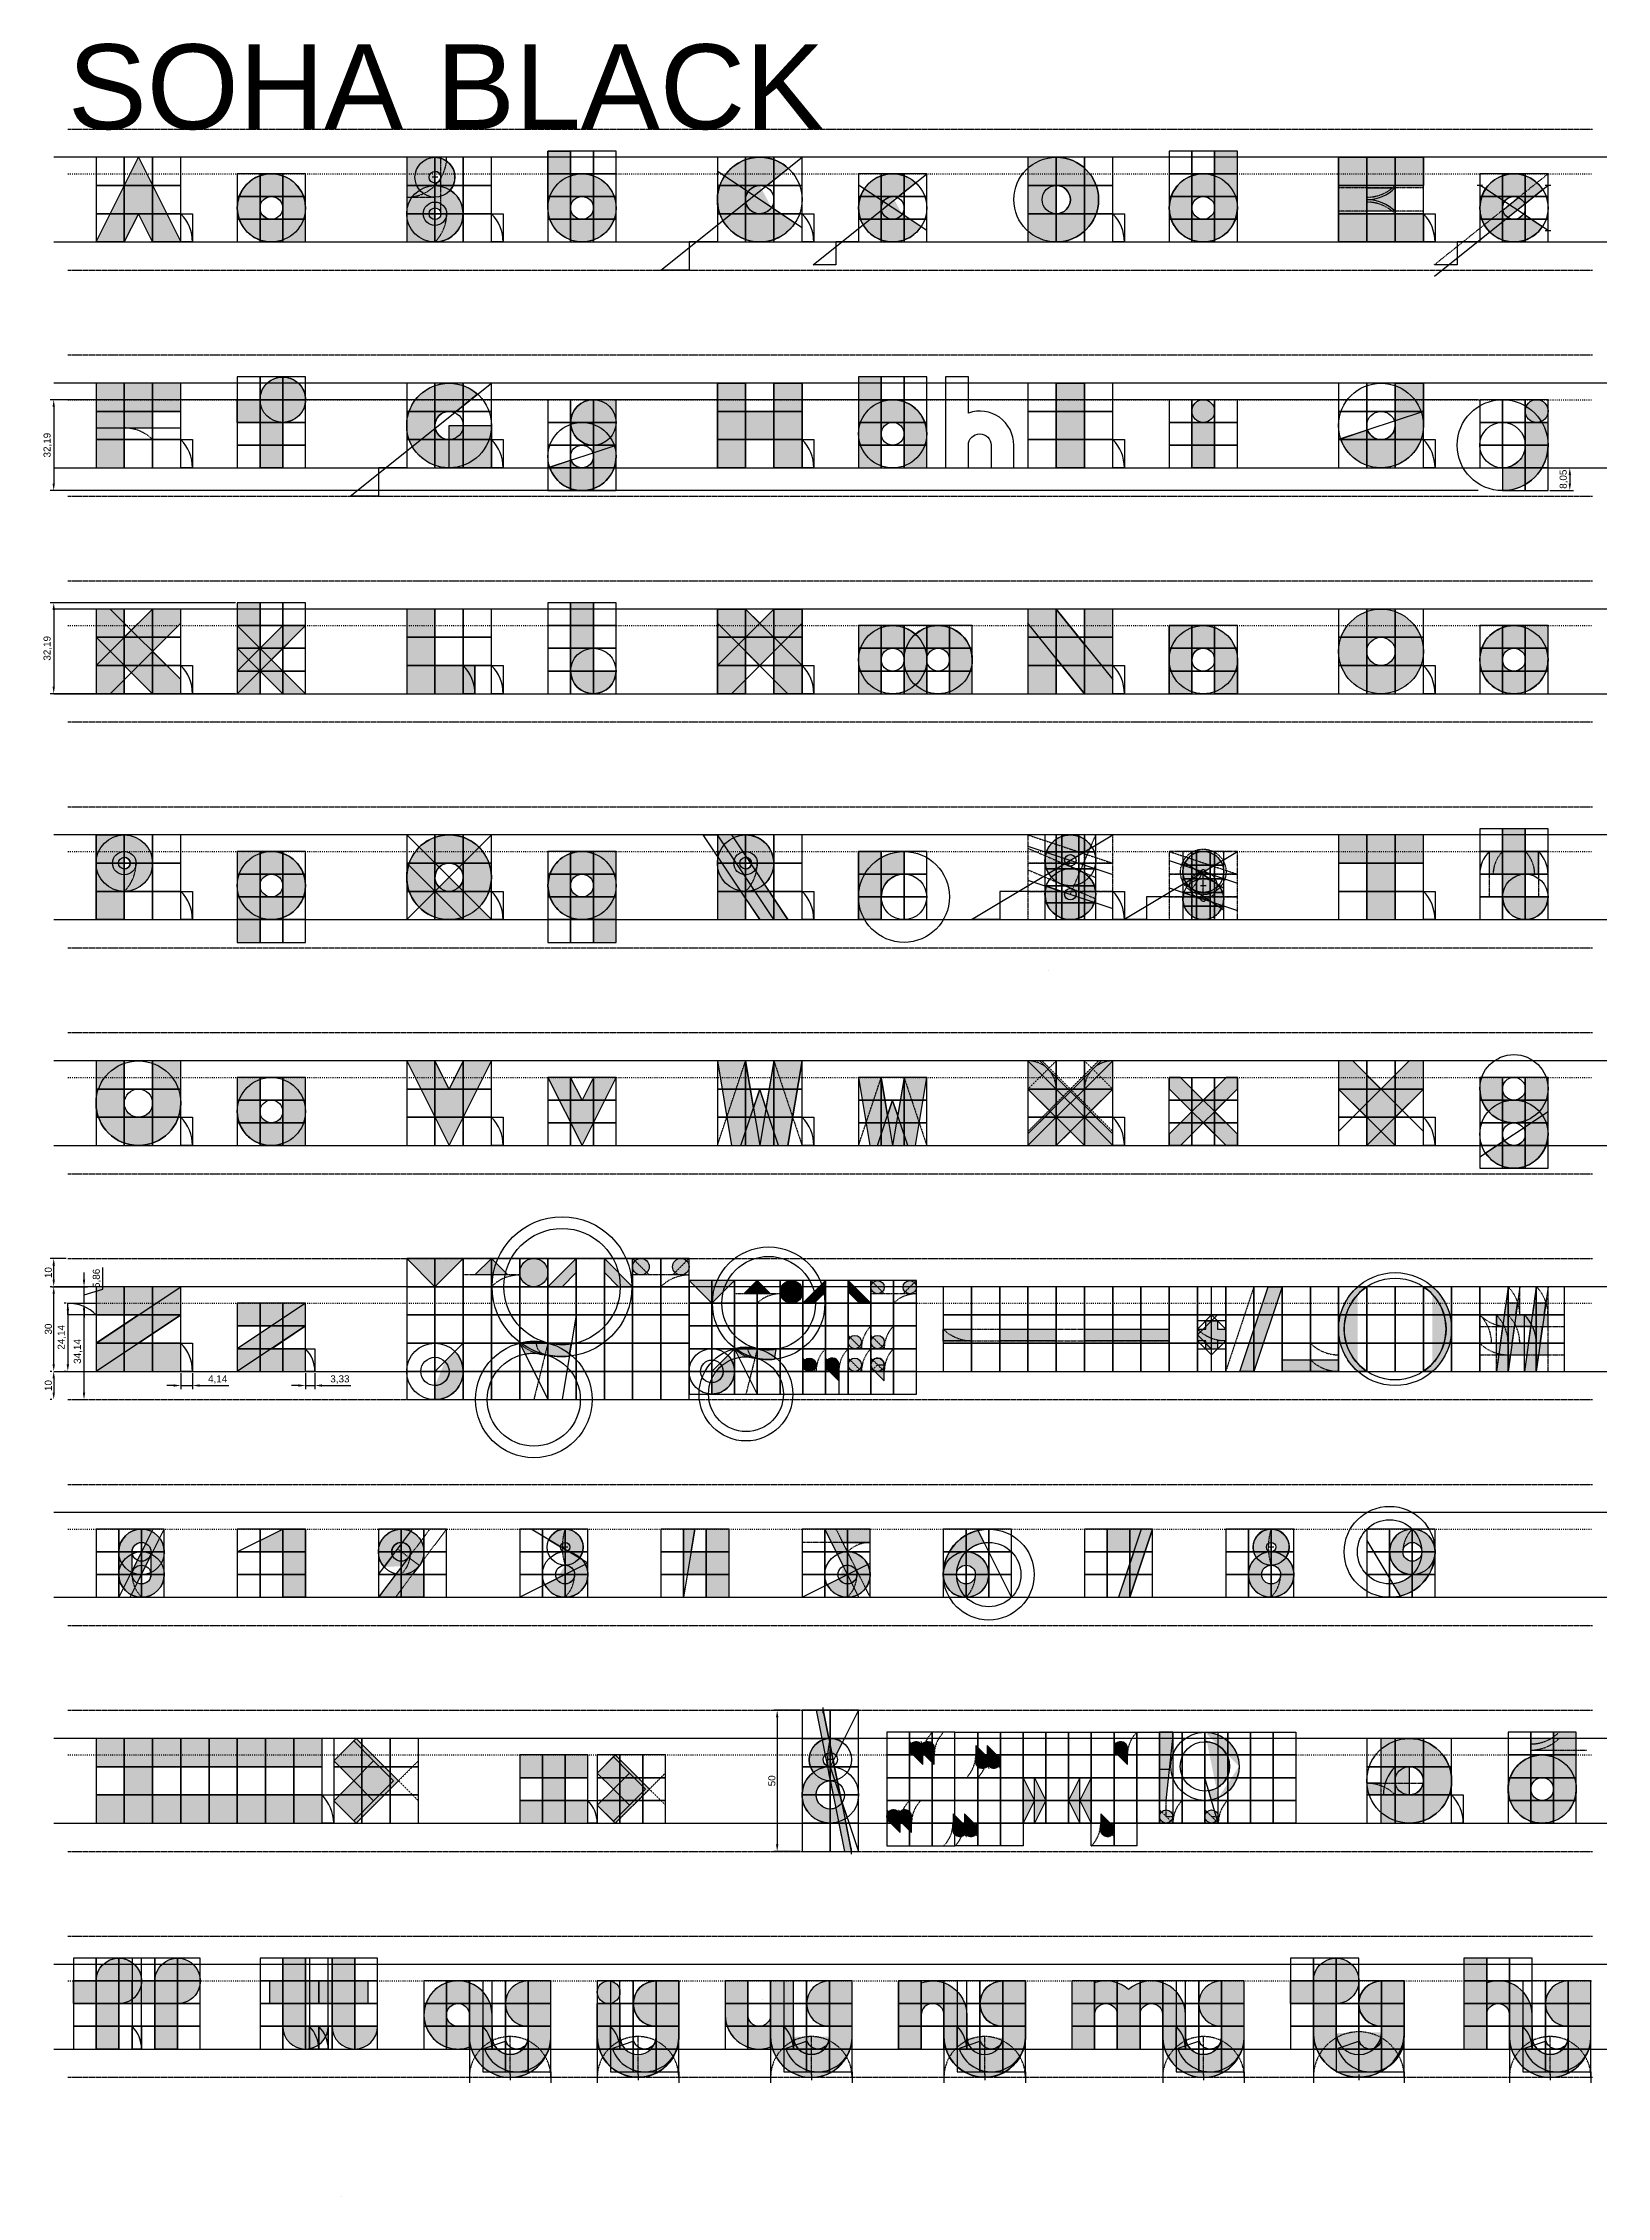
# Model space of a CAD drawing. Header units: millimetres. Extents: x -19 to 3010, y -292 to 470.
# Drawn here: x -19 to 535, y -292 to 470 of the extents above; entities that cross this region are included whole.
import ezdxf

# ---------------------------------------------------------------- set-up
doc = ezdxf.new("R2010")
doc.units = ezdxf.units.MM
for name, pattern in [('ACAD_ISO02W100', [15, 12, -3]), ('ACAD_ISO03W100', [30, 12, -18]), ('ACAD_ISO07W100', [3, 0, -3])]:
    doc.linetypes.add(name, pattern=pattern)
for name, color, linetype in [('GUIDES', 252, 'Continuous'), ('guides_minor', 12, 'Continuous'), ('Lettering', 7, 'Continuous'), ('LINES', 252, 'Continuous'), ('Outlines', 5, 'Continuous')]:
    doc.layers.add(name, color=color, linetype=linetype)
doc.styles.get("Standard").update_dxf_attribs({"font": 'arial.ttf'})
doc.dimstyles.new('ISO-25', dxfattribs={"dimtxt": 2.5, "dimasz": 2.5, "dimexe": 1.25, "dimexo": 0.625, "dimtad": 1, "dimtxsty": 'Standard', "dimcen": 2.5, "dimadec": 0, "dimazin": 0, "dimtfac": 1, "dimtmove": 0, "dimatfit": 3, "dimfxl": 1, "dimarcsym": 0})

msp = doc.modelspace()

# ---------------------------------------------------------------- texts
at = {"layer": 'Lettering'}
msp.add_text('SOHA BLACK', height=30, dxfattribs=at).set_placement((-10, 440))

# ---------------------------------------------------------------- blocks, each defined once
blk = doc.blocks.new('*D1')
at = {"layer": 'Defpoints', "color": 0, "transparency": 16777216}
for p in [(-15, 30), (-15, 30), (-15, 0)]:
    blk.add_point(p, dxfattribs=at)
at = {"layer": 'guides_minor', "color": 0, "lineweight": -2, "transparency": 16777216}
for p, q in [((-15.63, 30), (-16.25, 30)), ((-15, 2.5), (-15, 27.5)), ((-15.63, 0), (-16.25, 0))]:
    blk.add_line(p, q, dxfattribs=at)
at = {"layer": 'guides_minor', "color": 0, "transparency": 16777216}
for points in [[(-15.42, 27.5), (-14.58, 27.5), (-15, 30)], [(-15.42, 2.5), (-14.58, 2.5), (-15, 0)]]:
    blk.add_solid(points, dxfattribs=at)
at = {"layer": 'guides_minor', "color": 0, "transparency": 16777216, "insert": (-16.9, 15), "char_height": 2.5, "attachment_point": 5, "rotation": 90}
blk.add_mtext('30', dxfattribs=at)
blk = doc.blocks.new('*D2')
at = {"layer": 'Defpoints', "color": 0, "transparency": 16777216}
for p in [(-15, 40), (-10, 40), (-15, 30)]:
    blk.add_point(p, dxfattribs=at)
at = {"layer": 'guides_minor', "color": 0, "lineweight": -2, "transparency": 16777216}
for p, q in [((-10.63, 40), (-16.25, 40)), ((-15, 32.5), (-15, 37.5)), ((-15.63, 30), (-16.25, 30))]:
    blk.add_line(p, q, dxfattribs=at)
at = {"layer": 'guides_minor', "color": 0, "transparency": 16777216}
for points in [[(-15.42, 37.5), (-14.58, 37.5), (-15, 40)], [(-15.42, 32.5), (-14.58, 32.5), (-15, 30)]]:
    blk.add_solid(points, dxfattribs=at)
at = {"layer": 'guides_minor', "color": 0, "transparency": 16777216, "insert": (-16.9, 35), "char_height": 2.5, "attachment_point": 5, "rotation": 90}
blk.add_mtext('10', dxfattribs=at)
blk = doc.blocks.new('*D3')
at = {"layer": 'Defpoints', "color": 0, "transparency": 16777216}
for p in [(-15, 0), (-15, -10), (-15, -10)]:
    blk.add_point(p, dxfattribs=at)
at = {"layer": 'guides_minor', "color": 0, "lineweight": -2, "transparency": 16777216}
for p, q in [((-15.63, 0), (-16.25, 0)), ((-15, -2.5), (-15, -7.5)), ((-15.63, -10), (-16.25, -10))]:
    blk.add_line(p, q, dxfattribs=at)
at = {"layer": 'guides_minor', "color": 0, "transparency": 16777216}
for points in [[(-15.42, -2.5), (-14.58, -2.5), (-15, 0)], [(-15.42, -7.5), (-14.58, -7.5), (-15, -10)]]:
    blk.add_solid(points, dxfattribs=at)
at = {"layer": 'guides_minor', "color": 0, "transparency": 16777216, "insert": (-16.9, -5), "char_height": 2.5, "attachment_point": 5, "rotation": 90}
blk.add_mtext('10', dxfattribs=at)
blk = doc.blocks.new('*D4')
at = {"layer": 'Defpoints', "color": 0, "transparency": 16777216}
for p in [(-10, 24.14), (-10, 0), (-10, 0)]:
    blk.add_point(p, dxfattribs=at)
at = {"layer": 'guides_minor', "color": 0, "lineweight": -2, "transparency": 16777216}
for p, q in [((-10.63, 24.14), (-11.25, 24.14)), ((-10, 21.64), (-10, 2.5)), ((-10.63, 0), (-11.25, 0))]:
    blk.add_line(p, q, dxfattribs=at)
at = {"layer": 'guides_minor', "color": 0, "transparency": 16777216}
for points in [[(-10.42, 21.64), (-9.58, 21.64), (-10, 24.14)], [(-10.42, 2.5), (-9.58, 2.5), (-10, 0)]]:
    blk.add_solid(points, dxfattribs=at)
at = {"layer": 'guides_minor', "color": 0, "transparency": 16777216, "insert": (-12.13, 12.07), "char_height": 2.5, "attachment_point": 5, "rotation": 90}
blk.add_mtext('24,14', dxfattribs=at)
blk = doc.blocks.new('*D5')
at = {"layer": 'Defpoints', "color": 0, "transparency": 16777216}
for p in [(30, 0), (34.14, 0), (34.14, -5)]:
    blk.add_point(p, dxfattribs=at)
at = {"layer": 'guides_minor', "color": 0, "lineweight": -2, "transparency": 16777216}
for p, q in [((27.5, -5), (25, -5)), ((30, -0.62), (30, -6.25)), ((30, -5), (34.14, -5)), ((34.14, -0.62), (34.14, -6.25)), ((36.64, -5), (46.98, -5))]:
    blk.add_line(p, q, dxfattribs=at)
at = {"layer": 'guides_minor', "color": 0, "transparency": 16777216}
for points in [[(27.5, -4.58), (27.5, -5.42), (30, -5)], [(36.64, -4.58), (36.64, -5.42), (34.14, -5)]]:
    blk.add_solid(points, dxfattribs=at)
at = {"layer": 'guides_minor', "color": 0, "transparency": 16777216, "insert": (43.06, -2.87), "char_height": 2.5, "attachment_point": 5}
blk.add_mtext('4,14', dxfattribs=at)
blk = doc.blocks.new('*D6')
at = {"layer": 'Defpoints', "color": 0, "transparency": 16777216}
for p in [(-6.25, 24.14), (-4.27, 24.14), (-6.25, -10)]:
    blk.add_point(p, dxfattribs=at)
at = {"layer": 'guides_minor', "color": 0, "lineweight": -2, "transparency": 16777216}
for p, q in [((-5.63, 24.14), (-3.02, 24.14)), ((-4.27, -7.5), (-4.27, 21.64)), ((-5.63, -10), (-3.02, -10))]:
    blk.add_line(p, q, dxfattribs=at)
at = {"layer": 'guides_minor', "color": 0, "transparency": 16777216}
for points in [[(-4.69, 21.64), (-3.85, 21.64), (-4.27, 24.14)], [(-4.69, -7.5), (-3.85, -7.5), (-4.27, -10)]]:
    blk.add_solid(points, dxfattribs=at)
at = {"layer": 'guides_minor', "color": 0, "transparency": 16777216, "insert": (-6.4, 7.07), "char_height": 2.5, "attachment_point": 5, "rotation": 90}
blk.add_mtext('34,14', dxfattribs=at)
blk = doc.blocks.new('*D7')
at = {"layer": 'Defpoints', "color": 0, "transparency": 16777216}
for p in [(-16.25, 30), (-6.25, 24.14), (-4.27, 30)]:
    blk.add_point(p, dxfattribs=at)
at = {"layer": 'guides_minor', "color": 0, "lineweight": -2, "transparency": 16777216}
for p, q in [((-4.27, 32.5), (-4.27, 35)), ((2.42, 29.08), (2.42, 36.82)), ((-15.63, 30), (-3.02, 30)), ((-5.63, 24.14), (-3.02, 24.14)), ((-4.27, 24.14), (-4.27, 30)), ((-4.27, 24.14), (-4.27, 30)), ((-4.27, 27.07), (2.42, 29.08)), ((-4.27, 21.64), (-4.27, 19.14))]:
    blk.add_line(p, q, dxfattribs=at)
at = {"layer": 'guides_minor', "color": 0, "transparency": 16777216}
for points in [[(-4.69, 32.5), (-3.85, 32.5), (-4.27, 30)], [(-4.69, 21.64), (-3.85, 21.64), (-4.27, 24.14)]]:
    blk.add_solid(points, dxfattribs=at)
at = {"layer": 'guides_minor', "color": 0, "transparency": 16777216, "insert": (0.3, 32.95), "char_height": 2.5, "attachment_point": 5, "rotation": 90}
blk.add_mtext('5,86', dxfattribs=at)
blk = doc.blocks.new('*D8')
at = {"layer": 'Defpoints', "color": 0, "transparency": 16777216}
for p in [(74.14, 0), (77.48, 0), (77.48, -5)]:
    blk.add_point(p, dxfattribs=at)
at = {"layer": 'guides_minor', "color": 0, "lineweight": -2, "transparency": 16777216}
for p, q in [((71.64, -5), (69.14, -5)), ((74.14, -0.62), (74.14, -6.25)), ((74.14, -5), (77.48, -5)), ((77.48, -0.62), (77.48, -6.25)), ((79.98, -5), (90.22, -5))]:
    blk.add_line(p, q, dxfattribs=at)
at = {"layer": 'guides_minor', "color": 0, "transparency": 16777216}
for points in [[(71.64, -4.58), (71.64, -5.42), (74.14, -5)], [(79.98, -4.58), (79.98, -5.42), (77.48, -5)]]:
    blk.add_solid(points, dxfattribs=at)
at = {"layer": 'guides_minor', "color": 0, "transparency": 16777216, "insert": (86.35, -2.87), "char_height": 2.5, "attachment_point": 5}
blk.add_mtext('3,33', dxfattribs=at)
blk = doc.blocks.new('*D9')
at = {"layer": 'Defpoints', "color": 0, "transparency": 16777216}
for p in [(50, 272.19), (-15, 240), (50, 240)]:
    blk.add_point(p, dxfattribs=at)
at = {"layer": 'guides_minor', "color": 0, "lineweight": -2, "transparency": 16777216}
for p, q in [((49.38, 272.19), (-16.25, 272.19)), ((-15, 269.69), (-15, 242.5)), ((49.38, 240), (-16.25, 240))]:
    blk.add_line(p, q, dxfattribs=at)
at = {"layer": 'guides_minor', "color": 0, "transparency": 16777216}
for points in [[(-15.42, 269.69), (-14.58, 269.69), (-15, 272.19)], [(-15.42, 242.5), (-14.58, 242.5), (-15, 240)]]:
    blk.add_solid(points, dxfattribs=at)
at = {"layer": 'guides_minor', "color": 0, "transparency": 16777216, "insert": (-17.13, 256.09), "char_height": 2.5, "attachment_point": 5, "rotation": 90}
blk.add_mtext('32,19', dxfattribs=at)
blk = doc.blocks.new('*D10')
at = {"layer": 'Defpoints', "color": 0, "transparency": 16777216}
for p in [(490, 344.14), (-15, 311.95), (490, 311.95)]:
    blk.add_point(p, dxfattribs=at)
at = {"layer": 'guides_minor', "color": 0, "lineweight": -2, "transparency": 16777216}
for p, q in [((489.38, 344.14), (-16.25, 344.14)), ((-15, 341.64), (-15, 314.45)), ((489.38, 311.95), (-16.25, 311.95))]:
    blk.add_line(p, q, dxfattribs=at)
at = {"layer": 'guides_minor', "color": 0, "transparency": 16777216}
for points in [[(-15.42, 341.64), (-14.58, 341.64), (-15, 344.14)], [(-15.42, 314.45), (-14.58, 314.45), (-15, 311.95)]]:
    blk.add_solid(points, dxfattribs=at)
at = {"layer": 'guides_minor', "color": 0, "transparency": 16777216, "insert": (-17.13, 328.05), "char_height": 2.5, "attachment_point": 5, "rotation": 90}
blk.add_mtext('32,19', dxfattribs=at)
blk = doc.blocks.new('*D11')
at = {"layer": 'Defpoints', "color": 0, "transparency": 16777216}
for p in [(514.14, 320), (514.14, 311.95), (521.86, 311.95)]:
    blk.add_point(p, dxfattribs=at)
at = {"layer": 'guides_minor', "color": 0, "lineweight": -2, "transparency": 16777216}
for p, q in [((514.77, 320), (523.11, 320)), ((521.86, 317.5), (521.86, 314.45)), ((514.77, 311.95), (523.11, 311.95))]:
    blk.add_line(p, q, dxfattribs=at)
at = {"layer": 'guides_minor', "color": 0, "transparency": 16777216}
for points in [[(521.45, 317.5), (522.28, 317.5), (521.86, 320)], [(521.45, 314.45), (522.28, 314.45), (521.86, 311.95)]]:
    blk.add_solid(points, dxfattribs=at)
at = {"layer": 'guides_minor', "color": 0, "transparency": 16777216, "insert": (519.74, 315.98), "char_height": 2.5, "attachment_point": 5, "rotation": 90}
blk.add_mtext('8,05', dxfattribs=at)
blk = doc.blocks.new('*D12')
at = {"layer": 'Defpoints', "color": 0, "transparency": 16777216}
for p in [(250, -120), (241.19, -170), (250, -170)]:
    blk.add_point(p, dxfattribs=at)
at = {"layer": 'guides_minor', "color": 0, "lineweight": -2, "transparency": 16777216}
for p, q in [((249.38, -120), (239.94, -120)), ((241.19, -122.5), (241.19, -167.5)), ((249.38, -170), (239.94, -170))]:
    blk.add_line(p, q, dxfattribs=at)
at = {"layer": 'guides_minor', "color": 0, "transparency": 16777216}
for points in [[(240.77, -122.5), (241.61, -122.5), (241.19, -120)], [(240.77, -167.5), (241.61, -167.5), (241.19, -170)]]:
    blk.add_solid(points, dxfattribs=at)
at = {"layer": 'guides_minor', "color": 0, "transparency": 16777216, "insert": (239.29, -145), "char_height": 2.5, "attachment_point": 5, "rotation": 90}
blk.add_mtext('50', dxfattribs=at)

# ---------------------------------------------------------------- dimensions: what is measured, and where the dimension line sits
at = {"layer": 'guides_minor'}
for base, p1, p2, picture, middle in [((-15, 311.953), (490, 344.142), (490, 311.953), '*D10', (-17.127, 328.047)), ((521.864, 311.953), (514.142, 320), (514.142, 311.953), '*D11', (519.737, 315.976)), ((-15, 240), (50, 272.19), (50, 240), '*D9', (-17.127, 256.095)), ((-15, 30), (-15, 0), (-15, 30), '*D1', (-16.902, 15)), ((-10, 0), (-10, 24.142), (-10, 0), '*D4', (-12.127, 12.071)), ((-4.271, 24.142), (-6.25, -10), (-6.25, 24.142), '*D6', (-6.399, 7.071)), ((-15, -10), (-15, 0), (-15, -10), '*D3', (-16.901, -5)), ((241.189, -170), (250, -120), (250, -170), '*D12', (239.288, -145))]:
    dim = msp.add_linear_dim(base=base, p1=p1, p2=p2, angle=90, dimstyle='ISO-25', dxfattribs=at)
    dim.commit()
    dim.dimension.update_dxf_attribs({"geometry": picture, "text_midpoint": middle})
for base, p1, p2, picture, middle in [((-15, 40), (-15, 30), (-10, 40), '*D2', (-16.901, 35)), ((-4.271, 30), (-6.25, 24.142), (-16.25, 30), '*D7', (0.296, 29.704))]:
    dim = msp.add_linear_dim(base=base, p1=p1, p2=p2, angle=90, dimstyle='ISO-25', override={"dimtmove": 1}, dxfattribs=at)
    dim.commit()
    dim.dimension.update_dxf_attribs({"geometry": picture, "text_midpoint": middle})
for base, p1, p2, picture, middle in [((34.142, -5), (30, 0), (34.142, 0), '*D5', (43.059, -2.873)), ((77.475, -5), (74.142, 0), (77.475, 0), '*D8', (86.347, -2.873))]:
    dim = msp.add_linear_dim(base=base, p1=p1, p2=p2, dimstyle='ISO-25', dxfattribs=at)
    dim.commit()
    dim.dimension.update_dxf_attribs({"geometry": picture, "text_midpoint": middle})

# ---------------------------------------------------------------- hatches: boundary and pattern name
at = {"layer": 'Lettering'}
h = msp.add_hatch(color=256, dxfattribs=at)
h.dxf.hatch_style = 1
h.paths.add_polyline_path([(0, 400), (15, 430), (30, 400), (20, 400), (15, 410), (10, 400)])
h = msp.add_hatch(color=256, dxfattribs=at)
h.dxf.hatch_style = 1
edge = h.paths.add_edge_path(flags=16)
edge.add_line((120, 425), (120, 420.858))
edge.add_arc((120, 422.929), 2.071, 270, 450)
edge = h.paths.add_edge_path(flags=16)
edge.add_line((120, 407.929), (120, 412.071))
edge.add_arc((120, 410), 2.071, -90, 90, ccw=False)
edge = h.paths.add_edge_path()
edge.add_arc((120, 410), 10, 270, 417.120207)
edge.add_arc((120, 422.929), 7.071, 320.151898, 450)
edge.add_line((120, 430), (110, 430))
edge.add_line((110, 430), (110, 400))
edge.add_line((110, 400), (120, 400))
h = msp.add_hatch(color=256, dxfattribs=at)
h.dxf.hatch_style = 1
edge = h.paths.add_edge_path(flags=16)
edge.add_arc((172.071, 412.071), 4.024, 0, 360)
edge = h.paths.add_edge_path()
edge.add_line((168.047, 432.19), (168.047, 424.142))
edge.add_line((168.047, 424.142), (168.047, 423.452))
edge.add_arc((172.071, 412.071), 12.071, -180, 109.471221, ccw=False)
edge.add_line((160, 412.071), (160, 416.095))
edge.add_line((160, 416.095), (160, 424.142))
edge.add_line((160, 424.142), (160, 432.19))
edge.add_line((160, 432.19), (168.047, 432.19))
h = msp.add_hatch(color=256, dxfattribs=at)
h.dxf.hatch_style = 1
edge = h.paths.add_edge_path()
edge.add_line((247.481, 406.679), (239.16, 412.226))
edge.add_arc((235, 415), 5, 90, 326.309932, ccw=False)
edge.add_line((235, 420), (237.5, 420))
edge.add_line((237.5, 420), (245.106, 426.085))
edge.add_arc((235, 415), 15, 47.644685, 326.309932)
h = msp.add_hatch(color=256, dxfattribs=at)
h.dxf.hatch_style = 1
edge = h.paths.add_edge_path(flags=16)
edge.add_line((340, 420), (340, 410))
edge.add_arc((340, 415), 5, 270, 450)
edge = h.paths.add_edge_path()
edge.add_arc((340, 415), 15, 270, 450)
edge.add_line((340, 430), (330, 430))
edge.add_line((330, 430), (330, 420))
edge.add_line((330, 420), (330, 410))
edge.add_line((330, 410), (330, 400))
edge.add_line((330, 400), (340, 400))
h = msp.add_hatch(color=256, dxfattribs=at)
h.dxf.hatch_style = 1
edge = h.paths.add_edge_path(flags=16)
edge.add_arc((392.071, 412.071), 4.024, 0, 360)
edge = h.paths.add_edge_path()
edge.add_line((404.142, 416.095), (404.142, 424.142))
edge.add_line((404.142, 424.142), (404.142, 432.19))
edge.add_line((404.142, 432.19), (396.095, 432.19))
edge.add_line((396.095, 432.19), (396.095, 424.142))
edge.add_line((396.095, 424.142), (396.095, 423.452))
edge.add_arc((392.071, 412.071), 12.071, 70.528779, 360)
edge.add_line((404.142, 412.071), (404.142, 416.095))
h = msp.add_hatch(color=256, dxfattribs=at)
h.dxf.hatch_style = 1
h.paths.add_polyline_path([(470, 430), (470, 420), (450, 420), (450, 419.142), (460, 419.142), (460, 410.858), (450, 410.858), (450, 410), (470, 410), (470, 400), (440, 400), (440, 430)])
h = msp.add_hatch(color=256, dxfattribs=at)
h.dxf.hatch_style = 1
edge = h.paths.add_edge_path(flags=16)
edge.add_arc((62.071, 412.071), 4.024, 0, 270, ccw=False)
edge.add_line((66.095, 412.071), (66.095, 408.047))
edge.add_line((66.095, 408.047), (62.071, 408.047))
edge = h.paths.add_edge_path()
edge.add_line((66.095, 400.69), (66.095, 400))
edge.add_line((66.095, 400), (74.142, 400))
edge.add_line((74.142, 400), (74.142, 412.071))
edge.add_arc((62.071, 412.071), 12.071, 0, 289.471221)
h = msp.add_hatch(color=256, dxfattribs=at)
h.dxf.hatch_style = 1
edge = h.paths.add_edge_path()
edge.add_line((292.115, 405.375), (285.419, 409.839))
edge.add_arc((282.071, 412.071), 4.024, 90, 326.309932, ccw=False)
edge.add_line((282.071, 416.095), (284.083, 416.095))
edge.add_line((284.083, 416.095), (290.204, 420.991))
edge.add_arc((282.071, 412.071), 12.071, 47.644685, 326.309932)
h = msp.add_hatch(color=256, dxfattribs=at)
h.dxf.hatch_style = 1
edge = h.paths.add_edge_path(flags=16)
edge.add_line((498.118, 411.323), (503.669, 415.764))
edge.add_arc((502.071, 412.071), 4.024, 66.598161, 190.721456)
edge = h.paths.add_edge_path()
edge.add_line((499.871, 408.702), (512.231, 418.589))
edge.add_arc((502.071, 412.071), 12.071, 32.683579, 326.309932)
edge.add_line((512.115, 405.375), (505.419, 409.839))
edge.add_arc((502.071, 412.071), 4.024, 236.860569, 326.309932, ccw=False)
h = msp.add_hatch(color=256, dxfattribs=at)
h.dxf.hatch_style = 1
edge = h.paths.add_edge_path()
edge.add_line((66.095, 336.095), (66.095, 328.047))
edge.add_line((66.095, 328.047), (66.095, 320))
edge.add_line((66.095, 320), (58.047, 320))
edge.add_line((58.047, 320), (58.047, 328.047))
edge.add_line((58.047, 328.047), (58.047, 336.095))
edge.add_line((58.047, 336.095), (50, 336.095))
edge.add_line((50, 336.095), (50, 344.142))
edge.add_line((50, 344.142), (58.047, 344.142))
edge.add_arc((66.095, 344.142), 8.047, -90, 180, ccw=False)
h = msp.add_hatch(color=256, dxfattribs=at)
h.dxf.hatch_style = 1
edge = h.paths.add_edge_path()
edge.add_line((278.047, 352.19), (278.047, 343.452))
edge.add_arc((282.071, 332.071), 12.071, 0, 109.471221, ccw=False)
edge.add_line((294.142, 332.071), (294.142, 328.047))
edge.add_line((294.142, 328.047), (294.142, 320))
edge.add_line((294.142, 320), (286.095, 320))
edge.add_line((286.095, 320), (286.095, 328.047))
edge.add_line((286.095, 328.047), (286.095, 332.071))
edge.add_arc((282.071, 332.071), 4.024, 0, 180)
edge.add_line((278.047, 332.071), (278.047, 328.047))
edge.add_line((278.047, 328.047), (278.047, 320))
edge.add_line((278.047, 320), (270, 320))
edge.add_line((270, 320), (270, 336.095))
edge.add_line((270, 336.095), (270, 344.142))
edge.add_line((270, 344.142), (270, 352.19))
edge.add_line((270, 352.19), (278.047, 352.19))
h = msp.add_hatch(color=256, dxfattribs=at)
h.dxf.hatch_style = 1
h.paths.add_polyline_path([(0, 350), (0, 320), (10, 320), (10, 334.142), (20, 334.142), (20, 340), (30, 340), (30, 350)])
h = msp.add_hatch(color=256, dxfattribs=at)
h.dxf.hatch_style = 1
edge = h.paths.add_edge_path()
edge.add_line((125, 340), (127.5, 340))
edge.add_line((127.5, 340), (135.106, 346.085))
edge.add_arc((125, 335), 15, 47.644685, 289.471221)
edge.add_line((130, 320.858), (130, 320))
edge.add_line((130, 320), (140, 320))
edge.add_line((140, 320), (140, 335))
edge.add_line((140, 335), (125, 335))
edge.add_line((125, 335), (125, 330))
edge.add_arc((125, 335), 5, 90, 270, ccw=False)
h = msp.add_hatch(color=256, dxfattribs=at)
h.dxf.hatch_style = 1
edge = h.paths.add_edge_path()
edge.add_arc((176.095, 336.095), 8.047, 90, 270)
edge.add_line((176.095, 328.047), (176.095, 324.024))
edge.add_arc((172.071, 324.024), 4.024, -161.565051, 0, ccw=False)
edge.add_line((168.254, 322.751), (160.619, 320.206))
edge.add_arc((172.071, 324.024), 12.071, 198.434949, 360)
edge.add_line((184.142, 324.024), (184.142, 344.142))
edge.add_line((184.142, 344.142), (176.095, 344.142))
h = msp.add_hatch(color=256, dxfattribs=at)
h.dxf.hatch_style = 1
h.paths.add_polyline_path([(230, 330), (230, 320), (220, 320), (220, 350), (230, 350), (230, 340), (240, 340), (240, 350), (250, 350), (250, 320), (240, 320), (240, 330)])
h = msp.add_hatch(color=256, dxfattribs=at)
h.dxf.hatch_style = 1
h.paths.add_polyline_path([(340, 350), (350, 350), (350, 320), (340, 320)])
h = msp.add_hatch(color=256, dxfattribs=at)
h.dxf.hatch_style = 1
edge = h.paths.add_edge_path()
edge.add_arc((392.071, 340.118), 4.024, 0, 360)
h.paths.add_polyline_path([(388.047, 336.095), (396.095, 336.095), (396.095, 320), (388.047, 320)])
h = msp.add_hatch(color=256, dxfattribs=at)
h.dxf.hatch_style = 1
edge = h.paths.add_edge_path()
edge.add_line((460, 335), (460, 340))
edge.add_line((460, 340), (460, 350))
edge.add_line((460, 350), (470, 350))
edge.add_line((470, 350), (470, 340))
edge.add_line((470, 340), (470, 335))
edge.add_arc((455, 335), 15, -161.565051, 0, ccw=False)
edge.add_line((440.77, 330.257), (450.257, 333.419))
edge.add_arc((455, 335), 5, 198.434949, 360)
h = msp.add_hatch(color=256, dxfattribs=at)
h.dxf.hatch_style = 1
edge = h.paths.add_edge_path()
edge.add_arc((510.118, 340.118), 4.024, 0, 360)
edge = h.paths.add_edge_path()
edge.add_arc((498.047, 328.047), 8.047, -90, 0, ccw=False)
edge.add_line((498.047, 320), (498.047, 311.953))
edge.add_arc((498.047, 328.047), 16.095, 270, 360)
edge.add_line((514.142, 328.047), (514.142, 336.095))
edge.add_line((514.142, 336.095), (506.095, 336.095))
edge.add_line((506.095, 336.095), (506.095, 328.047))
h = msp.add_hatch(color=256, dxfattribs=at)
h.dxf.hatch_style = 1
h.paths.add_polyline_path([(20, 240), (30, 240), (30, 245), (20, 255), (30, 265), (30, 270), (20, 270), (10, 260), (10, 270), (0, 270), (0, 240), (10, 240), (10, 250)])
h = msp.add_hatch(color=256, dxfattribs=at)
h.dxf.hatch_style = 1
h.paths.add_polyline_path([(74.142, 264.142), (66.095, 264.142), (58.047, 256.095), (58.047, 272.19), (50, 272.19), (50, 240), (58.047, 240), (58.047, 248.047), (66.095, 240), (74.142, 240), (62.071, 252.071)])
h = msp.add_hatch(color=256, dxfattribs=at)
h.dxf.hatch_style = 1
h.paths.add_polyline_path([(120, 270), (110, 270), (110, 240), (134.142, 240), (134.142, 250), (120, 250)])
h = msp.add_hatch(color=256, dxfattribs=at)
h.dxf.hatch_style = 1
edge = h.paths.add_edge_path()
edge.add_line((168.047, 264.142), (168.047, 256.095))
edge.add_line((168.047, 256.095), (168.047, 248.047))
edge.add_arc((176.095, 248.047), 8.047, 180, 360)
edge.add_line((184.142, 248.047), (176.095, 248.047))
edge.add_line((176.095, 248.047), (176.095, 256.095))
edge.add_line((176.095, 256.095), (176.095, 264.142))
edge.add_line((176.095, 264.142), (176.095, 272.19))
edge.add_line((176.095, 272.19), (168.047, 272.19))
edge.add_line((168.047, 272.19), (168.047, 264.142))
h = msp.add_hatch(color=256, dxfattribs=at)
h.dxf.hatch_style = 1
h.paths.add_polyline_path([(220, 240), (220, 270), (230, 270), (235, 265), (240, 270), (250, 270), (250, 240), (240, 240), (240, 255), (235, 250), (230, 255), (230, 240)])
h = msp.add_hatch(color=256, dxfattribs=at)
h.dxf.hatch_style = 1
h.paths.add_polyline_path([(330, 270), (330, 240), (340, 240), (340, 252.5), (350, 240), (360, 240), (360, 270), (350, 270), (350, 257.5), (340, 270)])
h = msp.add_hatch(color=256, dxfattribs=at)
h.dxf.hatch_style = 1
edge = h.paths.add_edge_path()
edge.add_arc((455, 255), 15, 0, 360)
edge = h.paths.add_edge_path(flags=17)
edge.add_arc((455, 255), 5, 0, 360)
h = msp.add_hatch(color=256, dxfattribs=at)
h.dxf.hatch_style = 1
edge = h.paths.add_edge_path()
edge.add_line((294.142, 240), (294.142, 252.071))
edge.add_arc((298.166, 252.071), 4.024, 0, 180, ccw=False)
edge.add_line((302.19, 252.071), (302.19, 240))
edge.add_line((302.19, 240), (310.237, 240))
edge.add_line((310.237, 240), (310.237, 252.071))
edge.add_arc((298.166, 252.071), 12.071, 360, 491.810315)
edge.add_arc((282.071, 252.071), 12.071, 48.189685, 109.471221)
edge.add_line((278.047, 263.452), (278.047, 264.142))
edge.add_line((278.047, 264.142), (270, 264.142))
edge.add_line((270, 264.142), (270, 240))
edge.add_line((270, 240), (278.047, 240))
edge.add_line((278.047, 240), (278.047, 252.071))
edge.add_arc((282.071, 252.071), 4.024, 0, 180, ccw=False)
edge.add_line((286.095, 252.071), (286.095, 240))
edge.add_line((286.095, 240), (294.142, 240))
h = msp.add_hatch(color=256, dxfattribs=at)
h.dxf.hatch_style = 1
edge = h.paths.add_edge_path()
edge.add_line((380, 264.142), (388.047, 264.142))
edge.add_line((388.047, 264.142), (388.047, 263.452))
edge.add_arc((392.071, 252.071), 12.071, 0, 109.471221, ccw=False)
edge.add_line((404.142, 252.071), (404.142, 240))
edge.add_line((404.142, 240), (396.095, 240))
edge.add_line((396.095, 240), (396.095, 252.071))
edge.add_arc((392.071, 252.071), 4.024, 0, 180)
edge.add_line((388.047, 252.071), (388.047, 240))
edge.add_line((388.047, 240), (380, 240))
edge.add_line((380, 240), (380, 264.142))
h = msp.add_hatch(color=256, dxfattribs=at)
h.dxf.hatch_style = 1
edge = h.paths.add_edge_path(flags=16)
edge.add_arc((502.071, 252.071), 4.024, 0, 360)
edge = h.paths.add_edge_path()
edge.add_arc((502.071, 252.071), 12.071, 90, 379.471221)
edge.add_line((513.452, 256.095), (514.142, 256.095))
edge.add_line((514.142, 256.095), (514.142, 264.142))
edge.add_line((514.142, 264.142), (506.095, 264.142))
edge.add_line((506.095, 264.142), (502.071, 264.142))
h = msp.add_hatch(color=256, dxfattribs=at)
h.dxf.hatch_style = 1
edge = h.paths.add_edge_path()
edge.add_line((506.095, 184.142), (506.095, 192.19))
edge.add_line((506.095, 192.19), (498.047, 192.19))
edge.add_line((498.047, 192.19), (498.047, 184.142))
edge.add_line((498.047, 184.142), (493.333, 184.142))
edge.add_line((493.333, 184.142), (493.333, 176.095))
edge.add_line((493.333, 176.095), (498.047, 176.095))
edge.add_line((498.047, 176.095), (498.047, 168.047))
edge.add_arc((506.095, 168.047), 8.047, 180, 360)
edge.add_line((514.142, 168.047), (506.095, 168.047))
edge.add_line((506.095, 168.047), (506.095, 176.095))
edge.add_line((506.095, 176.095), (510.809, 176.095))
edge.add_line((510.809, 176.095), (510.809, 184.142))
edge.add_line((510.809, 184.142), (506.095, 184.142))
h = msp.add_hatch(color=256, dxfattribs=at)
h.dxf.hatch_style = 1
edge = h.paths.add_edge_path(flags=16)
edge.add_line((10, 182.071), (10, 177.929))
edge.add_arc((10, 180), 2.071, 270, 450)
edge = h.paths.add_edge_path()
edge.add_line((10, 160), (0, 160))
edge.add_line((0, 160), (0, 190))
edge.add_line((0, 190), (10, 190))
edge.add_arc((10, 180), 10, -90, 90, ccw=False)
edge.add_line((10, 170), (10, 160))
h = msp.add_hatch(color=256, dxfattribs=at)
h.dxf.hatch_style = 1
edge = h.paths.add_edge_path(flags=16)
edge.add_arc((62.071, 172.071), 4.024, 0, 360)
edge = h.paths.add_edge_path()
edge.add_arc((62.071, 172.071), 12.071, 250.528779, 469.471221)
edge.add_line((58.047, 183.452), (58.047, 184.142))
edge.add_line((58.047, 184.142), (50, 184.142))
edge.add_line((50, 184.142), (50, 151.953))
edge.add_line((50, 151.953), (58.047, 151.953))
edge.add_line((58.047, 151.953), (58.047, 160.69))
h = msp.add_hatch(color=256, dxfattribs=at)
h.dxf.hatch_style = 1
edge = h.paths.add_edge_path(flags=16)
edge.add_line((121.464, 171.464), (125, 175))
edge.add_line((125, 175), (128.536, 171.464))
edge.add_arc((125, 175), 5, 315, 585)
edge = h.paths.add_edge_path()
edge.add_arc((125, 175), 15, 315, 646.874494)
edge.add_line((129.354, 160.646), (130, 160))
edge.add_line((130, 160), (140, 160))
edge.add_line((140, 160), (135.607, 164.393))
h = msp.add_hatch(color=256, dxfattribs=at)
h.dxf.hatch_style = 1
edge = h.paths.add_edge_path(flags=16)
edge.add_arc((172.071, 172.071), 4.024, 0, 360)
edge = h.paths.add_edge_path()
edge.add_line((176.095, 184.142), (176.095, 183.452))
edge.add_arc((172.071, 172.071), 12.071, 70.528779, 289.471221)
edge.add_line((176.095, 160.69), (176.095, 151.953))
edge.add_line((176.095, 151.953), (184.142, 151.953))
edge.add_line((184.142, 151.953), (184.142, 184.142))
edge.add_line((184.142, 184.142), (176.095, 184.142))
h = msp.add_hatch(color=256, dxfattribs=at)
h.dxf.hatch_style = 1
edge = h.paths.add_edge_path(flags=16)
edge.add_line((230, 182.071), (230, 177.929))
edge.add_arc((230, 180), 2.071, 270, 450)
edge = h.paths.add_edge_path()
edge.add_line((245, 160), (236.647, 172.529))
edge.add_arc((230, 180), 10, 311.661252, 450)
edge.add_line((230, 190), (220, 190))
edge.add_line((220, 190), (220, 160))
edge.add_line((220, 160), (230, 160))
edge.add_line((230, 160), (230, 167.5))
edge.add_line((230, 167.5), (235, 160))
edge.add_line((235, 160), (245, 160))
h = msp.add_hatch(color=256, dxfattribs=at)
h.dxf.hatch_style = 1
edge = h.paths.add_edge_path()
edge.add_line((278.047, 160), (270, 160))
edge.add_line((270, 160), (270, 184.142))
edge.add_line((270, 184.142), (278.047, 184.142))
edge.add_line((278.047, 184.142), (278.047, 181.986))
edge.add_arc((286.095, 168.047), 16.095, 90, 120, ccw=False)
edge.add_line((286.095, 184.142), (286.095, 176.095))
edge.add_arc((286.095, 168.047), 8.047, 90, 180)
edge.add_line((278.047, 168.047), (278.047, 160))
h = msp.add_hatch(color=256, dxfattribs=at)
h.dxf.hatch_style = 1
edge = h.paths.add_edge_path()
edge.add_arc((345, 169), 9, 161.565051, 426.801409)
edge.add_line((348.545, 177.272), (344.2, 179.134))
edge.add_arc((345, 181), 2.03, 30.963757, 246.801409, ccw=False)
edge.add_line((346.74, 182.044), (352.717, 185.63))
edge.add_arc((345, 181), 9, 30.963757, 246.801409)
edge.add_line((341.455, 172.728), (345.8, 170.866))
edge.add_arc((345, 169), 2.03, -198.434949, 66.801409, ccw=False)
edge.add_line((343.074, 169.642), (336.462, 171.846))
h = msp.add_hatch(color=256, dxfattribs=at)
h.dxf.hatch_style = 1
edge = h.paths.add_edge_path()
edge.add_line((396.095, 173.265), (391.621, 176.218))
edge.add_arc((392.071, 176.899), 0.817, 30.963757, 236.571352, ccw=False)
edge.add_line((392.771, 177.32), (398.282, 180.626))
edge.add_arc((392.071, 176.899), 7.243, 30.963757, 236.571352)
edge.add_line((388.081, 170.855), (392.521, 167.924))
edge.add_arc((392.071, 167.243), 0.817, -198.434949, 56.571352, ccw=False)
edge.add_line((391.296, 167.501), (385.2, 169.533))
edge.add_arc((392.071, 167.242), 7.243, 161.559844, 416.257495)
h = msp.add_hatch(color=256, dxfattribs=at)
h.dxf.hatch_style = 1
h.paths.add_polyline_path([(440, 190), (440, 180), (450, 180), (450, 160), (460, 160), (460, 180), (470, 180), (470, 190)])
h = msp.add_hatch(color=256, dxfattribs=at)
h.dxf.hatch_style = 1
edge = h.paths.add_edge_path()
edge.add_line((20, 110), (20, 95))
edge.add_arc((15, 95), 5, -180, 0, ccw=False)
edge.add_line((10, 95), (10, 110))
edge.add_line((10, 110), (0, 110))
edge.add_line((0, 110), (0, 95))
edge.add_arc((15, 95), 15, 180, 360)
edge.add_line((30, 95), (30, 110))
edge.add_line((30, 110), (20, 110))
h = msp.add_hatch(color=256, dxfattribs=at)
h.dxf.hatch_style = 1
h.paths.add_polyline_path([(110, 110), (125, 80), (140, 110), (130, 110), (125, 100), (120, 110)])
h = msp.add_hatch(color=256, dxfattribs=at)
h.dxf.hatch_style = 1
h.paths.add_polyline_path([(220, 110), (225, 80), (245, 80), (250, 110), (240, 110), (237.222, 93.333), (235, 100), (232.778, 93.333), (230, 110)])
h = msp.add_hatch(color=256, dxfattribs=at)
h.dxf.hatch_style = 1
h.paths.add_polyline_path([(334.142, 110), (330, 110), (330, 100), (337.929, 92.071), (330, 84.142), (330, 80), (340, 80), (345, 85), (350, 80), (360, 80), (360, 84.142), (352.071, 92.071), (360, 100), (360, 110), (355.858, 110), (345, 99.142)])
h = msp.add_hatch(color=256, dxfattribs=at)
h.dxf.hatch_style = 1
h.paths.add_polyline_path([(445, 110), (440, 110), (440, 100), (450, 90), (450, 80), (460, 80), (460, 90), (470, 100), (470, 110), (465, 110), (455, 100)])
h = msp.add_hatch(color=256, dxfattribs=at)
h.dxf.hatch_style = 1
edge = h.paths.add_edge_path()
edge.add_arc((62.071, 92.071), 4.024, -180, 0, ccw=False)
edge.add_line((58.047, 92.071), (58.047, 104.142))
edge.add_line((58.047, 104.142), (50, 104.142))
edge.add_line((50, 104.142), (50, 92.071))
edge.add_arc((62.071, 92.071), 12.071, 180, 289.471221)
edge.add_line((66.095, 80.69), (66.095, 80))
edge.add_line((66.095, 80), (74.142, 80))
edge.add_line((74.142, 80), (74.142, 104.142))
edge.add_line((74.142, 104.142), (66.095, 104.142))
edge.add_line((66.095, 104.142), (66.095, 92.071))
h = msp.add_hatch(color=256, dxfattribs=at)
h.dxf.hatch_style = 1
h.paths.add_polyline_path([(168.047, 104.142), (160, 104.142), (172.071, 80), (184.142, 104.142), (176.095, 104.142), (172.071, 96.095)])
h = msp.add_hatch(color=256, dxfattribs=at)
h.dxf.hatch_style = 1
h.paths.add_polyline_path([(270, 104.142), (274.024, 80), (290.118, 80), (294.142, 104.142), (286.095, 104.142), (283.859, 90.73), (282.071, 96.095), (280.283, 90.73), (278.047, 104.142)])
h = msp.add_hatch(color=256, dxfattribs=at)
h.dxf.hatch_style = 1
h.paths.add_polyline_path([(384.024, 104.142), (380, 104.142), (380, 100.118), (388.047, 92.071), (380, 84.024), (380, 80), (384.024, 80), (392.071, 88.047), (400.118, 80), (404.142, 80), (404.142, 84.024), (396.095, 92.071), (404.142, 100.118), (404.142, 104.142), (400.118, 104.142), (392.071, 96.095)])
h = msp.add_hatch(color=256, dxfattribs=at)
h.dxf.hatch_style = 1
edge = h.paths.add_edge_path()
edge.add_line((498.047, 100.118), (498.047, 104.142))
edge.add_line((498.047, 104.142), (490, 104.142))
edge.add_line((490, 104.142), (490, 100.118))
edge.add_arc((502.071, 100.118), 12.071, 180, 270)
edge.add_line((502.071, 88.047), (506.095, 88.047))
edge.add_line((506.095, 88.047), (506.095, 84.024))
edge.add_arc((502.071, 84.024), 4.024, 213.690068, 360, ccw=False)
edge.add_line((498.723, 81.792), (492.027, 77.328))
edge.add_arc((502.071, 84.024), 12.071, 213.690068, 360)
edge.add_line((514.142, 84.024), (514.142, 104.142))
edge.add_line((514.142, 104.142), (506.095, 104.142))
edge.add_line((506.095, 104.142), (506.095, 100.118))
edge.add_arc((502.071, 100.118), 4.024, -180, 0, ccw=False)
h = msp.add_hatch(color=256, dxfattribs=at)
h.dxf.hatch_style = 1
h.paths.add_polyline_path([(110, 40), (120, 30), (130, 40)])
h = msp.add_hatch(color=256, dxfattribs=at)
h.dxf.hatch_style = 1
h.paths.add_polyline_path([(134.142, 34.142), (140, 40), (145.858, 34.142)])
h = msp.add_hatch(color=256, dxfattribs=at)
h.dxf.hatch_style = 1
edge = h.paths.add_edge_path()
edge.add_arc((155, 35), 5, 0, 360)
h = msp.add_hatch(color=256, dxfattribs=at)
h.dxf.hatch_style = 1
h.paths.add_polyline_path([(170, 40), (160, 30), (165, 30), (170, 35)])
h = msp.add_hatch(color=256, dxfattribs=at)
h.dxf.hatch_style = 1
h.paths.add_polyline_path([(180, 40), (180, 35), (185, 30), (190, 30)])
h = msp.add_hatch(color=256, dxfattribs=at)
h.dxf.hatch_style = 1
edge = h.paths.add_edge_path()
edge.add_arc((207.071, 37.071), 2.929, 0, 360)
edge = h.paths.add_edge_path()
edge.add_arc((192.929, 37.071), 2.929, 0, 360)
h = msp.add_hatch(color=256, dxfattribs=at)
h.dxf.hatch_style = 1
h.paths.add_polyline_path([(210, 32.19), (218.047, 24.142), (226.095, 32.19)])
h = msp.add_hatch(color=256, dxfattribs=at)
h.dxf.hatch_style = 1
h.paths.add_polyline_path([(229.428, 27.475), (234.142, 32.19), (238.856, 27.475)])
h = msp.add_hatch(color=256, dxfattribs=at)
h.dxf.hatch_style = 1
edge = h.paths.add_edge_path()
edge.add_arc((246.213, 28.166), 4.024, 0, 360)
h = msp.add_hatch(color=256, dxfattribs=at)
h.dxf.hatch_style = 1
h.paths.add_polyline_path([(258.284, 32.19), (250.237, 24.142), (254.261, 24.142), (258.284, 28.166)])
h = msp.add_hatch(color=256, dxfattribs=at)
h.dxf.hatch_style = 1
h.paths.add_polyline_path([(266.332, 32.19), (266.332, 28.166), (270.355, 24.142), (274.379, 24.142)])
h = msp.add_hatch(color=256, dxfattribs=at)
h.dxf.hatch_style = 1
edge = h.paths.add_edge_path()
edge.add_arc((288.117, 29.832), 2.357, 0, 360)
edge = h.paths.add_edge_path()
edge.add_arc((276.736, 29.832), 2.357, 0, 360)
h = msp.add_hatch(color=256, dxfattribs=at)
h.dxf.hatch_style = 1
h.paths.add_polyline_path([(0, 30), (0, 20), (15, 20), (0, 10), (0, 0), (30, 0), (30, 10), (15, 10), (30, 20), (30, 30)])
h = msp.add_hatch(color=256, dxfattribs=at)
h.dxf.hatch_style = 1
h.paths.add_polyline_path([(50, 24.142), (50, 16.095), (62.071, 16.095), (50, 8.047), (50, 0), (74.142, 0), (74.142, 8.047), (62.071, 8.047), (74.142, 16.095), (74.142, 24.142)])
h = msp.add_hatch(color=256, dxfattribs=at)
h.dxf.hatch_style = 1
h.paths.add_polyline_path([(405, 0), (415, 30), (420, 30), (410, 0)])
h = msp.add_hatch(color=256, dxfattribs=at)
h.dxf.hatch_style = 1
edge = h.paths.add_edge_path()
edge.add_arc((460, 15), 20, 131.409622, 228.590378, ccw=False)
edge.add_line((446.771, 30), (450, 30))
edge.add_arc((460, 15), 18.028, 123.690068, 236.309932)
edge.add_line((450, 0), (446.771, 0))
h = msp.add_hatch(color=256, dxfattribs=at)
h.dxf.hatch_style = 1
edge = h.paths.add_edge_path()
edge.add_arc((460, 15), 18.028, 303.690068, 416.309932)
edge.add_line((470, 30), (473.229, 30))
edge.add_arc((460, 15), 20, -48.590378, 48.590378, ccw=False)
edge.add_line((473.229, 0), (470, 0))
h = msp.add_hatch(color=256, dxfattribs=at)
h.dxf.hatch_style = 1
h.paths.add_polyline_path([(502.19, 15.858), (501.381, 10), (507.239, 10), (508.047, 15.858)], flags=16)
h.paths.add_polyline_path([(499.191, 24.142), (498.619, 20), (495.858, 20), (495.858, 15.858), (498.047, 15.858), (497.239, 10), (495.839, 10), (495.839, 5.858), (496.667, 5.858), (495.858, 0), (500, 0), (500.809, 5.858), (506.667, 5.858), (505.858, 0), (510, 0), (510.809, 5.858), (514.142, 5.858), (514.142, 10), (511.381, 10), (512.19, 15.858), (514.142, 15.858), (514.142, 20), (512.761, 20), (513.333, 24.142), (509.191, 24.142), (508.619, 20), (502.761, 20), (503.333, 24.142)])
h = msp.add_hatch(color=256, dxfattribs=at)
h.dxf.hatch_style = 1
h.paths.add_polyline_path([(390, 15), (392.929, 15), (392.929, 17.929), (397.071, 17.929), (397.071, 15), (400, 15), (400, 10.858), (397.071, 10.858), (397.071, 7.929), (392.929, 7.929), (392.929, 10.858), (390, 10.858)])
h = msp.add_hatch(color=256, dxfattribs=at)
h.dxf.hatch_style = 1
edge = h.paths.add_edge_path()
edge.add_arc((165, 30), 20.616, 255.963757, 279.138982, ccw=False)
edge.add_arc((155, -10), 20.616, 75.963757, 104.036243)
edge.add_line((150, 10), (151.91, 6.181))
edge.add_arc((155, -10), 16.473, 75.963757, 100.812916, ccw=False)
edge.add_arc((165, 30), 24.758, 255.963757, 275.941063)
edge.add_line((167.563, 5.375), (168.274, 9.646))
h = msp.add_hatch(color=256, dxfattribs=at)
h.dxf.hatch_style = 1
edge = h.paths.add_edge_path()
edge.add_arc((238.166, 24.142), 16.59, 255.963757, 279.138982, ccw=False)
edge.add_arc((230.118, -8.047), 16.59, 75.963757, 104.036243)
edge.add_line((226.095, 8.047), (227.631, 4.974))
edge.add_arc((230.118, -8.047), 13.257, 75.963757, 100.812916, ccw=False)
edge.add_arc((238.166, 24.142), 19.923, 255.963757, 275.941063)
edge.add_line((240.228, 4.326), (240.801, 7.763))
h = msp.add_hatch(color=256, dxfattribs=at)
h.dxf.hatch_style = 1
edge = h.paths.add_edge_path()
edge.add_arc((268.689, 2.357), 2.357, 0, 360)
edge = h.paths.add_edge_path()
edge.add_arc((268.689, 10.404), 2.357, 0, 360)
h = msp.add_hatch(color=256, dxfattribs=at)
h.dxf.hatch_style = 1
edge = h.paths.add_edge_path()
edge.add_line((275.069, 0.69), (279.093, -3.333))
edge.add_line((279.093, -3.333), (279.093, 2.357))
edge.add_arc((276.736, 2.357), 2.357, 0, 135)
edge.add_arc((276.736, 2.357), 2.357, 135, 225)
edge = h.paths.add_edge_path()
edge.add_arc((276.736, 10.404), 2.357, 0, 360)
h = msp.add_hatch(color=256, dxfattribs=at)
h.dxf.hatch_style = 1
h.paths.add_polyline_path([(300, 15), (310, 15), (310, 10.858), (300, 10.858)])
h = msp.add_hatch(color=256, dxfattribs=at)
h.dxf.hatch_style = 1
h.paths.add_polyline_path([(320, 15), (340, 15), (340, 10.858), (320, 10.858)])
h = msp.add_hatch(color=256, dxfattribs=at)
h.dxf.hatch_style = 1
h.paths.add_polyline_path([(350, 15), (380, 15), (380, 10.858), (350, 10.858)])
h = msp.add_hatch(color=256, dxfattribs=at)
h.dxf.hatch_style = 1
edge = h.paths.add_edge_path()
edge.add_line((127.071, 7.071), (123.536, 3.536))
edge.add_arc((120, 0), 5, -90, 45, ccw=False)
edge.add_line((120, -5), (120, -10))
edge.add_arc((120, 0), 10, 270, 405)
h = msp.add_hatch(color=256, dxfattribs=at)
h.dxf.hatch_style = 1
edge = h.paths.add_edge_path()
edge.add_line((223.738, 5.69), (220.893, 2.845))
edge.add_arc((218.047, 0), 4.024, -90, 45, ccw=False)
edge.add_line((218.047, -4.024), (218.047, -8.047))
edge.add_arc((218.047, 0), 8.047, 270, 405)
h = msp.add_hatch(color=256, dxfattribs=at)
h.dxf.hatch_style = 1
edge = h.paths.add_edge_path()
edge.add_arc((252.594, 2.357), 2.357, 0, 360)
h = msp.add_hatch(color=256, dxfattribs=at)
h.dxf.hatch_style = 1
edge = h.paths.add_edge_path()
edge.add_line((258.975, 0.69), (262.998, -3.333))
edge.add_line((262.998, -3.333), (262.998, 2.357))
edge.add_arc((260.641, 2.357), 2.357, 0, 135)
edge.add_arc((260.641, 2.357), 2.357, 135, 225)
h = msp.add_hatch(color=256, dxfattribs=at)
h.dxf.hatch_style = 1
h.paths.add_polyline_path([(420, 4.142), (440, 4.142), (440, 0), (420, 0)])
h = msp.add_hatch(color=256, dxfattribs=at)
h.dxf.hatch_style = 1
edge = h.paths.add_edge_path(flags=16)
edge.add_line((17.585, -60.924), (12.761, -70.572))
edge.add_line((12.761, -70.572), (12.761, -63.905))
edge.add_arc((16.095, -63.905), 3.333, 63.434949, 180, ccw=False)
edge = h.paths.add_edge_path(flags=16)
edge.add_line((14.604, -74.934), (19.428, -65.286))
edge.add_line((19.428, -65.286), (19.428, -71.953))
edge.add_arc((16.095, -71.953), 3.333, -116.565051, 0, ccw=False)
edge = h.paths.add_edge_path()
edge.add_arc((16.095, -71.953), 8.047, 180, 360)
edge.add_line((24.142, -71.953), (24.142, -63.905))
edge.add_arc((16.095, -63.905), 8.047, 0, 180)
edge.add_line((8.047, -63.905), (8.047, -71.953))
h = msp.add_hatch(color=256, dxfattribs=at)
h.dxf.hatch_style = 1
h.paths.add_polyline_path([(58.047, -63.905), (58.047, -59.882), (66.095, -55.858), (74.142, -55.858), (74.142, -80), (66.095, -80), (66.095, -63.905)])
h = msp.add_hatch(color=256, dxfattribs=at)
h.dxf.hatch_style = 1
edge = h.paths.add_edge_path()
edge.add_line((100.143, -80), (110.714, -65.905))
edge.add_arc((108.047, -63.905), 3.333, 323.130102, 564.258873)
edge.add_line((105.008, -65.275), (102.029, -69.247))
edge.add_arc((108.047, -63.905), 8.047, -36.869898, 221.593143, ccw=False)
edge.add_line((114.485, -68.734), (112.071, -71.953))
edge.add_line((112.071, -71.953), (116.095, -71.953))
edge.add_line((116.095, -71.953), (116.095, -80))
edge.add_line((116.095, -80), (100, -80))
edge.add_line((100, -80), (100.143, -80))
h = msp.add_hatch(color=256, dxfattribs=at)
h.dxf.hatch_style = 1
edge = h.paths.add_edge_path()
edge.add_line((160.28, -59.612), (164.434, -62.104))
edge.add_arc((166.095, -62.239), 1.667, -90, 175.361013, ccw=False)
edge.add_line((166.095, -63.905), (166.095, -68.619))
edge.add_arc((166.095, -71.953), 3.333, -153.434949, 90, ccw=False)
edge.add_line((163.113, -73.443), (158.897, -75.552))
edge.add_arc((166.095, -71.953), 8.047, 206.565051, 409.231951)
edge.add_arc((166.095, -62.239), 6.381, 325.443179, 515.687925)
h = msp.add_hatch(color=256, dxfattribs=at)
h.dxf.hatch_style = 1
h.paths.add_polyline_path([(208.047, -55.858), (208.047, -71.953), (216.095, -71.953), (216.095, -80), (224.142, -80), (224.142, -55.858), (216.095, -55.858), (216.095, -63.905), (210.73, -63.905), (212.071, -55.858)])
h = msp.add_hatch(color=256, dxfattribs=at)
h.dxf.hatch_style = 1
edge = h.paths.add_edge_path()
edge.add_arc((266.095, -71.953), 8.047, 206.565051, 450)
edge.add_line((266.095, -63.905), (264.428, -60.572))
edge.add_line((264.428, -60.572), (274.142, -60.572))
edge.add_line((274.142, -60.572), (274.142, -55.858))
edge.add_line((274.142, -55.858), (258.047, -55.858))
edge.add_line((258.047, -55.858), (264.604, -68.971))
edge.add_arc((266.095, -71.953), 3.333, -153.434949, 116.565051, ccw=False)
edge.add_line((263.113, -73.443), (258.897, -75.552))
h = msp.add_hatch(color=256, dxfattribs=at)
h.dxf.hatch_style = 1
edge = h.paths.add_edge_path(flags=16)
edge.add_arc((308.047, -71.953), 3.333, 0, 360)
edge = h.paths.add_edge_path()
edge.add_arc((316.095, -71.953), 11.381, 98.130102, 135, ccw=False)
edge.add_line((314.485, -60.686), (312.298, -56.312))
edge.add_arc((316.095, -71.953), 16.095, 103.644085, 180)
edge.add_arc((308.047, -71.953), 8.047, 180, 450)
h = msp.add_hatch(color=256, dxfattribs=at)
h.dxf.hatch_style = 1
h.paths.add_polyline_path([(358.047, -55.858), (358.047, -63.905), (367.436, -63.905), (362.071, -80), (366.095, -80), (374.142, -55.858)])
h = msp.add_hatch(color=256, dxfattribs=at)
h.dxf.hatch_style = 1
edge = h.paths.add_edge_path(flags=16)
edge.add_arc((416.095, -62.239), 1.667, 0, 360)
edge = h.paths.add_edge_path(flags=16)
edge.add_arc((416.095, -71.953), 3.333, 0, 360)
edge = h.paths.add_edge_path()
edge.add_arc((416.095, -62.239), 6.381, 325.443179, 574.556821)
edge.add_arc((416.095, -71.953), 8.047, 130.768049, 409.231951)
h = msp.add_hatch(color=256, dxfattribs=at)
h.dxf.hatch_style = 1
edge = h.paths.add_edge_path(flags=16)
edge.add_arc((466.095, -63.905), 3.333, 0, 360)
edge = h.paths.add_edge_path()
edge.add_arc((458.047, -63.905), 11.381, 275.848702, 315, ccw=False)
edge.add_line((459.207, -75.227), (461.804, -79.555))
edge.add_arc((458.047, -63.905), 16.095, 283.498794, 360)
edge.add_arc((466.095, -63.905), 8.047, 0, 270)
h = msp.add_hatch(color=256, dxfattribs=at)
h.dxf.hatch_style = 1
edge = h.paths.add_edge_path(flags=16)
edge.add_line((258.161, -135.806), (258.954, -139.771))
edge.add_arc((260, -137.5), 2.5, 137.349826, 245.270039, ccw=False)
edge = h.paths.add_edge_path(flags=16)
edge.add_line((260, -145), (261.923, -154.615))
edge.add_arc((260, -150), 5, 90, 292.619865, ccw=False)
edge = h.paths.add_edge_path()
edge.add_line((261.523, -140.117), (260.511, -135.053))
edge.add_arc((260, -137.5), 2.5, 36.869898, 78.216463, ccw=False)
edge.add_line((262, -136), (264.317, -131.367))
edge.add_arc((260, -137.5), 7.5, 54.861844, 93.79734)
edge.add_line((259.503, -130.016), (257.5, -120))
edge.add_line((257.5, -120), (255, -120))
edge.add_line((255, -120), (257.115, -130.577))
edge.add_arc((260, -137.5), 7.5, 112.619865, 216.869898)
edge.add_arc((260, -150), 10, 126.869898, 286.937289)
edge.add_line((262.913, -159.566), (265, -170))
edge.add_line((265, -170), (267.5, -170))
edge.add_line((267.5, -170), (265.207, -158.537))
edge.add_arc((260, -150), 10, 301.382086, 306.869898)
edge.add_line((266, -158), (264.225, -152.674))
edge.add_arc((260, -150), 5, 324.656251, 327.666469, ccw=False)
edge.add_line((264.078, -152.892), (261.523, -140.117))
h = msp.add_hatch(color=256, dxfattribs=at)
h.dxf.hatch_style = 1
edge = h.paths.add_edge_path()
edge.add_arc((378.926, -157.643), 2.357, 0, 360)
h.paths.add_polyline_path([(376.569, -127.81), (376.569, -151.953), (378.926, -151.953), (381.283, -130), (381.283, -127.81)])
h = msp.add_hatch(color=256, dxfattribs=at)
h.dxf.hatch_style = 1
edge = h.paths.add_edge_path()
edge.add_arc((395.02, -157.643), 2.357, 0, 360)
edge = h.paths.add_edge_path()
edge.add_line((395.02, -151.953), (394.013, -148.514))
edge.add_arc((392.663, -139.882), 8.738, 278.887817, 360)
edge.add_arc((392.663, -139.882), 8.738, 0, 90)
edge.add_line((392.663, -131.144), (392.663, -127.81))
edge.add_arc((392.663, -139.882), 12.071, 0, 90, ccw=False)
edge.add_arc((392.663, -139.882), 12.071, 292.987126, 360, ccw=False)
edge.add_line((397.377, -150.994), (397.377, -151.953))
edge.add_line((397.377, -151.953), (395.02, -151.953))
h = msp.add_hatch(color=256, dxfattribs=at)
h.dxf.hatch_style = 1
edge = h.paths.add_edge_path(flags=16)
edge.add_arc((512.071, -147.929), 4.024, 0, 360)
edge = h.paths.add_edge_path()
edge.add_line((524.142, -127.81), (516.095, -127.81))
edge.add_line((516.095, -127.81), (516.095, -130))
edge.add_line((516.095, -130), (508.047, -130))
edge.add_line((508.047, -130), (508.047, -134.142))
edge.add_line((508.047, -134.142), (516.095, -134.142))
edge.add_line((516.095, -134.142), (516.095, -136.548))
edge.add_arc((512.071, -147.929), 12.071, 70.528779, 360)
edge.add_line((524.142, -147.929), (524.142, -127.81))
h = msp.add_hatch(color=256, dxfattribs=at)
h.dxf.hatch_style = 1
h.paths.add_polyline_path([(0, -130), (0, -140), (10, -140), (10, -150), (0, -150), (0, -160), (80, -160), (80, -150), (20, -150), (20, -140), (80, -140), (80, -130)])
h.paths.add_polyline_path([(92.071, -130), (84.142, -137.929), (91.213, -145), (84.142, -152.071), (92.071, -160), (107.071, -145)])
h = msp.add_hatch(color=256, dxfattribs=at)
h.dxf.hatch_style = 1
h.paths.add_polyline_path([(150, -135.858), (150, -143.905), (158.047, -143.905), (158.047, -151.953), (150, -151.953), (150, -160), (174.142, -160), (174.142, -151.953), (166.095, -151.953), (166.095, -143.905), (174.142, -143.905), (174.142, -135.858)])
h.paths.add_polyline_path([(183.856, -135.858), (177.475, -142.239), (183.166, -147.929), (177.475, -153.619), (183.856, -160), (195.927, -147.929)])
h = msp.add_hatch(color=256, dxfattribs=at)
h.dxf.hatch_style = 1
edge = h.paths.add_edge_path()
edge.add_line((292.761, -135.168), (296.785, -139.191))
edge.add_line((296.785, -139.191), (296.785, -133.501))
edge.add_arc((294.428, -133.501), 2.357, 0, 135)
edge.add_arc((294.428, -133.501), 2.357, 135, 148.600285)
edge.add_arc((290.404, -133.501), 2.357, 31.399715, 135)
edge.add_arc((290.404, -133.501), 2.357, 135, 225)
edge.add_line((288.738, -135.168), (292.761, -139.191))
edge.add_line((292.761, -139.191), (292.761, -135.168))
h = msp.add_hatch(color=256, dxfattribs=at)
h.dxf.hatch_style = 1
edge = h.paths.add_edge_path()
edge.add_line((315.523, -136.548), (311.499, -132.525))
edge.add_line((311.499, -132.525), (311.499, -138.215))
edge.add_arc((313.856, -138.215), 2.357, 180, 315)
edge.add_arc((313.856, -138.215), 2.357, 315, 328.600285)
edge.add_arc((317.88, -138.215), 2.357, 211.399715, 315)
edge.add_arc((317.88, -138.215), 2.357, 315, 405)
edge.add_line((319.547, -136.548), (315.523, -132.525))
edge.add_line((315.523, -132.525), (315.523, -136.548))
h = msp.add_hatch(color=256, dxfattribs=at)
h.dxf.hatch_style = 1
edge = h.paths.add_edge_path()
edge.add_line((361.164, -135.168), (365.188, -139.191))
edge.add_line((365.188, -139.191), (365.188, -133.501))
edge.add_arc((362.831, -133.501), 2.357, 0, 135)
edge.add_arc((362.831, -133.501), 2.357, 135, 225)
h = msp.add_hatch(color=256, dxfattribs=at)
h.dxf.hatch_style = 1
edge = h.paths.add_edge_path(flags=16)
edge.add_line((465, -140), (465, -150))
edge.add_arc((465, -145), 5, 270, 450)
edge = h.paths.add_edge_path()
edge.add_arc((465, -145), 15, 270, 450)
edge.add_line((465, -130), (455, -130))
edge.add_line((455, -130), (455, -145.858))
edge.add_line((455, -145.858), (450, -145.858))
edge.add_line((450, -145.858), (450, -150))
edge.add_line((450, -150), (455, -150))
edge.add_line((455, -150), (455, -160))
edge.add_line((455, -160), (465, -160))
h = msp.add_hatch(color=256, dxfattribs=at)
h.dxf.hatch_style = 1
h.paths.add_polyline_path([(328.284, -143.905), (332.308, -151.953), (332.308, -143.905), (336.332, -151.953), (332.308, -160), (332.308, -151.953), (328.284, -160)])
h = msp.add_hatch(color=256, dxfattribs=at)
h.dxf.hatch_style = 1
h.paths.add_polyline_path([(348.403, -143.905), (344.379, -151.953), (348.403, -160), (348.403, -151.953), (352.426, -160), (352.426, -143.905), (348.403, -151.953)])
h = msp.add_hatch(color=256, dxfattribs=at)
h.dxf.hatch_style = 1
edge = h.paths.add_edge_path()
edge.add_line((284.714, -159.31), (288.738, -163.333))
edge.add_line((288.738, -163.333), (288.738, -157.643))
edge.add_arc((286.381, -157.643), 2.357, 0, 135)
edge.add_arc((286.381, -157.643), 2.357, 135, 148.600285)
edge.add_arc((282.357, -157.643), 2.357, 31.399715, 135)
edge.add_arc((282.357, -157.643), 2.357, 135, 225)
edge.add_line((280.69, -159.31), (284.714, -163.333))
edge.add_line((284.714, -163.333), (284.714, -159.31))
h = msp.add_hatch(color=256, dxfattribs=at)
h.dxf.hatch_style = 1
edge = h.paths.add_edge_path()
edge.add_line((307.475, -160.69), (303.452, -156.667))
edge.add_line((303.452, -156.667), (303.452, -162.357))
edge.add_arc((305.809, -162.357), 2.357, 180, 315)
edge.add_arc((305.809, -162.357), 2.357, 315, 328.600285)
edge.add_arc((309.832, -162.357), 2.357, 211.399715, 315)
edge.add_arc((309.832, -162.357), 2.357, 315, 405)
edge.add_line((311.499, -160.69), (307.475, -156.667))
edge.add_line((307.475, -156.667), (307.475, -160.69))
h = msp.add_hatch(color=256, dxfattribs=at)
h.dxf.hatch_style = 1
edge = h.paths.add_edge_path()
edge.add_line((359.783, -160.69), (355.76, -156.667))
edge.add_line((355.76, -156.667), (355.76, -162.357))
edge.add_arc((358.117, -162.357), 2.357, 180, 315)
edge.add_arc((358.117, -162.357), 2.357, 315, 405)
h = msp.add_hatch(color=256, dxfattribs=at)
h.dxf.hatch_style = 1
edge = h.paths.add_edge_path()
edge.add_line((16.095, -215.858), (20.809, -215.858))
edge.add_arc((28.856, -215.858), 8.047, -90, 180, ccw=False)
edge.add_line((28.856, -223.905), (28.856, -240))
edge.add_line((28.856, -240), (20.809, -240))
edge.add_line((20.809, -240), (20.809, -223.905))
edge.add_line((20.809, -223.905), (8.047, -223.905))
edge.add_line((8.047, -223.905), (8.047, -240))
edge.add_line((8.047, -240), (0, -240))
edge.add_line((0, -240), (0, -223.905))
edge.add_line((0, -223.905), (-8.047, -223.905))
edge.add_line((-8.047, -223.905), (-8.047, -215.858))
edge.add_line((-8.047, -215.858), (0, -215.858))
edge.add_arc((8.047, -215.858), 8.047, 0, 180, ccw=False)
h = msp.add_hatch(color=256, dxfattribs=at)
h.dxf.hatch_style = 1
edge = h.paths.add_edge_path()
edge.add_line((83.57, -223.905), (83.57, -231.953))
edge.add_arc((91.618, -231.953), 8.047, 180, 360)
edge.add_line((99.665, -231.953), (91.618, -231.953))
edge.add_line((91.618, -231.953), (91.618, -223.905))
edge.add_line((91.618, -223.905), (96.332, -223.905))
edge.add_line((96.332, -223.905), (96.332, -215.858))
edge.add_line((96.332, -215.858), (91.618, -215.858))
edge.add_line((91.618, -215.858), (91.618, -207.81))
edge.add_line((91.618, -207.81), (83.57, -207.81))
edge.add_line((83.57, -207.81), (83.57, -215.858))
edge.add_line((83.57, -215.858), (74.142, -215.858))
edge.add_line((74.142, -215.858), (74.142, -207.81))
edge.add_line((74.142, -207.81), (66.095, -207.81))
edge.add_line((66.095, -207.81), (66.095, -215.858))
edge.add_line((66.095, -215.858), (61.381, -215.858))
edge.add_line((61.381, -215.858), (61.381, -223.905))
edge.add_line((61.381, -223.905), (66.095, -223.905))
edge.add_line((66.095, -223.905), (66.095, -231.953))
edge.add_arc((74.142, -231.953), 8.047, 180, 360)
edge.add_line((82.19, -231.953), (74.142, -231.953))
edge.add_line((74.142, -231.953), (74.142, -223.905))
edge.add_line((74.142, -223.905), (83.57, -223.905))
h = msp.add_hatch(color=256, dxfattribs=at)
h.dxf.hatch_style = 1
edge = h.paths.add_edge_path()
edge.add_arc((447.135, -233.905), 16.101, -177.802125, 0.000004, ccw=False)
edge.add_line((431.046, -234.523), (431.046, -223.905))
edge.add_line((431.046, -223.905), (422.998, -223.905))
edge.add_line((422.998, -223.905), (422.998, -215.858))
edge.add_line((422.998, -215.858), (431.046, -215.858))
edge.add_arc((439.093, -215.858), 8.047, -90, 180, ccw=False)
edge.add_line((439.093, -223.905), (439.093, -234.342))
edge.add_arc((447.135, -233.905), 8.053, 183.107884, 360)
edge.add_line((455.188, -233.905), (455.188, -231.953))
edge.add_arc((455.188, -223.905), 8.047, 90, 270, ccw=False)
edge.add_line((455.188, -215.858), (463.235, -215.858))
edge.add_line((463.235, -215.858), (463.235, -233.905))
edge.add_line((463.235, -233.905), (463.235, -233.905))
h = msp.add_hatch(color=256, dxfattribs=at)
h.dxf.hatch_style = 1
edge = h.paths.add_edge_path()
edge.add_arc((514.902, -235.584), 6.381, -180, 0, ccw=False)
edge.add_line((508.521, -235.584), (508.521, -227.929))
edge.add_arc((496.45, -227.929), 12.071, 360, 469.471221)
edge.add_line((492.426, -216.548), (492.426, -207.81))
edge.add_line((492.426, -207.81), (484.379, -207.81))
edge.add_line((484.379, -207.81), (484.379, -240))
edge.add_line((484.379, -240), (492.426, -240))
edge.add_line((492.426, -240), (492.426, -227.929))
edge.add_arc((496.45, -227.929), 4.024, 0, 180, ccw=False)
edge.add_line((500.474, -227.929), (500.474, -235.976))
edge.add_arc((514.902, -235.584), 14.433, 181.558527, 358.441473)
edge.add_line((529.33, -235.976), (529.33, -215.858))
edge.add_line((529.33, -215.858), (521.283, -215.858))
edge.add_arc((521.283, -223.905), 8.047, 90, 270)
edge.add_line((521.283, -231.953), (521.283, -235.584))
h = msp.add_hatch(color=256, dxfattribs=at)
h.dxf.hatch_style = 1
edge = h.paths.add_edge_path(flags=16)
edge.add_arc((128.166, -227.929), 4.024, 0, 270, ccw=False)
edge.add_line((132.19, -227.929), (132.19, -231.953))
edge.add_line((132.19, -231.953), (128.166, -231.953))
edge = h.paths.add_edge_path()
edge.add_arc((146.618, -235.584), 14.433, 194.280802, 358.441473)
edge.add_line((161.046, -235.976), (161.046, -215.858))
edge.add_line((161.046, -215.858), (152.998, -215.858))
edge.add_arc((152.998, -223.905), 8.047, 90, 270)
edge.add_line((152.998, -231.953), (152.998, -235.584))
edge.add_arc((146.618, -235.584), 6.381, -180, 0, ccw=False)
edge.add_line((140.237, -235.584), (140.237, -227.929))
edge.add_arc((128.166, -227.929), 12.071, 360, 651.705758)
h = msp.add_hatch(color=256, dxfattribs=at)
h.dxf.hatch_style = 1
edge = h.paths.add_edge_path(flags=17)
edge.add_arc((181.499, -219.882), 4.024, 0, 360)
edge = h.paths.add_edge_path()
edge.add_line((198.284, -235.584), (198.284, -231.953))
edge.add_arc((198.284, -223.905), 8.047, 90, 270, ccw=False)
edge.add_line((198.284, -215.858), (206.332, -215.858))
edge.add_line((206.332, -215.858), (206.332, -235.976))
edge.add_arc((191.904, -235.584), 14.433, 181.558527, 358.441473, ccw=False)
edge.add_line((177.475, -235.976), (177.475, -223.905))
edge.add_line((177.475, -223.905), (185.523, -223.905))
edge.add_line((185.523, -223.905), (185.523, -235.584))
edge.add_arc((191.904, -235.584), 6.381, 180, 360)
h = msp.add_hatch(color=256, dxfattribs=at)
h.dxf.hatch_style = 1
edge = h.paths.add_edge_path()
edge.add_arc((253.284, -235.584), 6.381, -180, 0, ccw=False)
edge.add_line((246.904, -235.584), (246.904, -215.858))
edge.add_line((246.904, -215.858), (238.856, -215.858))
edge.add_line((238.856, -215.858), (238.856, -227.929))
edge.add_arc((234.832, -227.929), 4.024, -180, 0, ccw=False)
edge.add_line((230.809, -227.929), (230.809, -215.858))
edge.add_line((230.809, -215.858), (222.761, -215.858))
edge.add_line((222.761, -215.858), (222.761, -227.929))
edge.add_arc((234.832, -227.929), 12.071, 180, 291.705758)
edge.add_arc((253.284, -235.584), 14.433, 194.280802, 358.441473)
edge.add_line((267.712, -235.976), (267.712, -215.858))
edge.add_line((267.712, -215.858), (259.665, -215.858))
edge.add_arc((259.665, -223.905), 8.047, 90, 270)
edge.add_line((259.665, -231.953), (259.665, -235.584))
h = msp.add_hatch(color=256, dxfattribs=at)
h.dxf.hatch_style = 1
edge = h.paths.add_edge_path()
edge.add_line((321.046, -235.584), (321.046, -231.953))
edge.add_arc((321.046, -223.905), 8.047, 90, 270, ccw=False)
edge.add_line((321.046, -215.858), (329.093, -215.858))
edge.add_line((329.093, -215.858), (329.093, -235.976))
edge.add_arc((314.665, -235.584), 14.433, 181.558527, 358.441473, ccw=False)
edge.add_line((300.237, -235.976), (300.237, -227.929))
edge.add_arc((296.213, -227.929), 4.024, 0, 180)
edge.add_line((292.19, -227.929), (292.19, -240))
edge.add_line((292.19, -240), (284.142, -240))
edge.add_line((284.142, -240), (284.142, -215.858))
edge.add_line((284.142, -215.858), (292.19, -215.858))
edge.add_line((292.19, -215.858), (292.19, -216.548))
edge.add_arc((296.213, -227.929), 12.071, 0, 109.471221, ccw=False)
edge.add_line((308.284, -227.929), (308.284, -235.584))
edge.add_arc((314.665, -235.584), 6.381, 180, 360)
h = msp.add_hatch(color=256, dxfattribs=at)
h.dxf.hatch_style = 1
edge = h.paths.add_edge_path()
edge.add_arc((392.14, -235.584), 14.433, 181.558527, 358.441473)
edge.add_line((406.569, -235.976), (406.569, -215.858))
edge.add_line((406.569, -215.858), (398.521, -215.858))
edge.add_arc((398.521, -223.905), 8.047, 90, 270)
edge.add_line((398.521, -231.953), (398.521, -235.584))
edge.add_arc((392.14, -235.584), 6.381, -180, 0, ccw=False)
edge.add_line((385.76, -235.584), (385.76, -227.929))
edge.add_arc((373.689, -227.929), 12.071, 360, 491.810315)
edge.add_arc((357.594, -227.929), 12.071, 48.189685, 109.471221)
edge.add_line((353.57, -216.548), (353.57, -215.858))
edge.add_line((353.57, -215.858), (345.523, -215.858))
edge.add_line((345.523, -215.858), (345.523, -240))
edge.add_line((345.523, -240), (353.57, -240))
edge.add_line((353.57, -240), (353.57, -227.929))
edge.add_arc((357.594, -227.929), 4.024, 0, 180, ccw=False)
edge.add_line((361.618, -227.929), (361.618, -240))
edge.add_line((361.618, -240), (369.665, -240))
edge.add_line((369.665, -240), (369.665, -227.929))
edge.add_arc((373.689, -227.929), 4.024, 0, 180, ccw=False)
edge.add_line((377.712, -227.929), (377.712, -235.976))

# ---------------------------------------------------------------- linework, layer by layer
at = {"layer": 'GUIDES'}
for points in [[(0, 420), (10, 420), (10, 430), (0, 430)], [(10, 420), (20, 420), (20, 430), (10, 430)], [(20, 420), (30, 420), (30, 430), (20, 430)], [(110, 420), (120, 420), (120, 430), (110, 430)], [(120, 420), (130, 420), (130, 430), (120, 430)], [(130, 420), (140, 420), (140, 430), (130, 430)], [(160, 424.142), (168.047, 424.142), (168.047, 432.19), (160, 432.19)], [(168.047, 424.142), (176.095, 424.142), (176.095, 432.19), (168.047, 432.19)], [(176.095, 424.142), (184.142, 424.142), (184.142, 432.19), (176.095, 432.19)], [(220, 420), (230, 420), (230, 430), (220, 430)], [(230, 420), (240, 420), (240, 430), (230, 430)], [(240, 420), (250, 420), (250, 430), (240, 430)], [(330, 420), (340, 420), (340, 430), (330, 430)], [(340, 420), (350, 420), (350, 430), (340, 430)], [(350, 420), (360, 420), (360, 430), (350, 430)], [(380, 424.142), (388.047, 424.142), (388.047, 432.19), (380, 432.19)], [(388.047, 424.142), (396.095, 424.142), (396.095, 432.19), (388.047, 432.19)], [(396.095, 424.142), (404.142, 424.142), (404.142, 432.19), (396.095, 432.19)], [(440, 420), (450, 420), (450, 430), (440, 430)], [(450, 420), (460, 420), (460, 430), (450, 430)], [(460, 420), (470, 420), (470, 430), (460, 430)], [(0, 410), (10, 410), (10, 420), (0, 420)], [(10, 410), (20, 410), (20, 420), (10, 420)], [(20, 410), (30, 410), (30, 420), (20, 420)], [(50, 416.095), (58.047, 416.095), (58.047, 424.142), (50, 424.142)], [(58.047, 416.095), (66.095, 416.095), (66.095, 424.142), (58.047, 424.142)], [(66.095, 416.095), (74.142, 416.095), (74.142, 424.142), (66.095, 424.142)], [(110, 410), (120, 410), (120, 420), (110, 420)], [(120, 410), (130, 410), (130, 420), (120, 420)], [(130, 410), (140, 410), (140, 420), (130, 420)], [(160, 416.095), (168.047, 416.095), (168.047, 424.142), (160, 424.142)], [(168.047, 416.095), (176.095, 416.095), (176.095, 424.142), (168.047, 424.142)], [(176.095, 416.095), (184.142, 416.095), (184.142, 424.142), (176.095, 424.142)], [(220, 410), (230, 410), (230, 420), (220, 420)], [(230, 410), (240, 410), (240, 420), (230, 420)], [(240, 410), (250, 410), (250, 420), (240, 420)], [(270, 416.095), (278.047, 416.095), (278.047, 424.142), (270, 424.142)], [(278.047, 416.095), (286.095, 416.095), (286.095, 424.142), (278.047, 424.142)], [(286.095, 416.095), (294.142, 416.095), (294.142, 424.142), (286.095, 424.142)], [(330, 410), (340, 410), (340, 420), (330, 420)], [(340, 410), (350, 410), (350, 420), (340, 420)], [(350, 410), (360, 410), (360, 420), (350, 420)], [(380, 416.095), (388.047, 416.095), (388.047, 424.142), (380, 424.142)], [(388.047, 416.095), (396.095, 416.095), (396.095, 424.142), (388.047, 424.142)], [(396.095, 416.095), (404.142, 416.095), (404.142, 424.142), (396.095, 424.142)], [(440, 410), (450, 410), (450, 420), (440, 420)], [(450, 410), (460, 410), (460, 420), (450, 420)], [(460, 410), (470, 410), (470, 420), (460, 420)], [(490, 416.095), (498.047, 416.095), (498.047, 424.142), (490, 424.142)], [(498.047, 416.095), (506.095, 416.095), (506.095, 424.142), (498.047, 424.142)], [(506.095, 416.095), (514.142, 416.095), (514.142, 424.142), (506.095, 424.142)], [(50, 408.047), (58.047, 408.047), (58.047, 416.095), (50, 416.095)], [(58.047, 408.047), (66.095, 408.047), (66.095, 416.095), (58.047, 416.095)], [(66.095, 408.047), (74.142, 408.047), (74.142, 416.095), (66.095, 416.095)], [(160, 408.047), (168.047, 408.047), (168.047, 416.095), (160, 416.095)], [(168.047, 408.047), (176.095, 408.047), (176.095, 416.095), (168.047, 416.095)], [(176.095, 408.047), (184.142, 408.047), (184.142, 416.095), (176.095, 416.095)], [(270, 408.047), (278.047, 408.047), (278.047, 416.095), (270, 416.095)], [(278.047, 408.047), (286.095, 408.047), (286.095, 416.095), (278.047, 416.095)], [(286.095, 408.047), (294.142, 408.047), (294.142, 416.095), (286.095, 416.095)], [(380, 408.047), (388.047, 408.047), (388.047, 416.095), (380, 416.095)], [(388.047, 408.047), (396.095, 408.047), (396.095, 416.095), (388.047, 416.095)], [(396.095, 408.047), (404.142, 408.047), (404.142, 416.095), (396.095, 416.095)], [(490, 408.047), (498.047, 408.047), (498.047, 416.095), (490, 416.095)], [(498.047, 408.047), (506.095, 408.047), (506.095, 416.095), (498.047, 416.095)], [(506.095, 408.047), (514.142, 408.047), (514.142, 416.095), (506.095, 416.095)], [(0, 400), (10, 400), (10, 410), (0, 410)], [(10, 400), (20, 400), (20, 410), (10, 410)], [(20, 400), (30, 400), (30, 410), (20, 410)], [(34.142, 400), (30, 400), (30, 410), (34.142, 410)], [(50, 400), (58.047, 400), (58.047, 408.047), (50, 408.047)], [(58.047, 400), (66.095, 400), (66.095, 408.047), (58.047, 408.047)], [(66.095, 400), (74.142, 400), (74.142, 408.047), (66.095, 408.047)], [(110, 400), (120, 400), (120, 410), (110, 410)], [(120, 400), (130, 400), (130, 410), (120, 410)], [(130, 400), (140, 400), (140, 410), (130, 410)], [(144.142, 400), (140, 400), (140, 410), (144.142, 410)], [(160, 400), (168.047, 400), (168.047, 408.047), (160, 408.047)], [(168.047, 400), (176.095, 400), (176.095, 408.047), (168.047, 408.047)], [(176.095, 400), (184.142, 400), (184.142, 408.047), (176.095, 408.047)], [(220, 400), (230, 400), (230, 410), (220, 410)], [(230, 400), (240, 400), (240, 410), (230, 410)], [(240, 400), (250, 400), (250, 410), (240, 410)], [(254.142, 400), (250, 400), (250, 410), (254.142, 410)], [(270, 400), (278.047, 400), (278.047, 408.047), (270, 408.047)], [(278.047, 400), (286.095, 400), (286.095, 408.047), (278.047, 408.047)], [(286.095, 400), (294.142, 400), (294.142, 408.047), (286.095, 408.047)], [(330, 400), (340, 400), (340, 410), (330, 410)], [(340, 400), (350, 400), (350, 410), (340, 410)], [(350, 400), (360, 400), (360, 410), (350, 410)], [(364.142, 400), (360, 400), (360, 410), (364.142, 410)], [(380, 400), (388.047, 400), (388.047, 408.047), (380, 408.047)], [(388.047, 400), (396.095, 400), (396.095, 408.047), (388.047, 408.047)], [(396.095, 400), (404.142, 400), (404.142, 408.047), (396.095, 408.047)], [(440, 400), (450, 400), (450, 410), (440, 410)], [(450, 400), (460, 400), (460, 410), (450, 410)], [(460, 400), (470, 400), (470, 410), (460, 410)], [(474.142, 400), (470, 400), (470, 410), (474.142, 410)], [(490, 400), (498.047, 400), (498.047, 408.047), (490, 408.047)], [(498.047, 400), (506.095, 400), (506.095, 408.047), (498.047, 408.047)], [(506.095, 400), (514.142, 400), (514.142, 408.047), (506.095, 408.047)], [(50, 344.142), (58.047, 344.142), (58.047, 352.19), (50, 352.19)], [(58.047, 344.142), (66.095, 344.142), (66.095, 352.19), (58.047, 352.19)], [(66.095, 344.142), (74.142, 344.142), (74.142, 352.19), (66.095, 352.19)], [(270, 344.142), (278.047, 344.142), (278.047, 352.19), (270, 352.19)], [(278.047, 344.142), (286.095, 344.142), (286.095, 352.19), (278.047, 352.19)], [(286.095, 344.142), (294.142, 344.142), (294.142, 352.19), (286.095, 352.19)], [(0, 340), (10, 340), (10, 350), (0, 350)], [(10, 340), (20, 340), (20, 350), (10, 350)], [(20, 340), (30, 340), (30, 350), (20, 350)], [(50, 336.095), (58.047, 336.095), (58.047, 344.142), (50, 344.142)], [(58.047, 336.095), (66.095, 336.095), (66.095, 344.142), (58.047, 344.142)], [(66.095, 336.095), (74.142, 336.095), (74.142, 344.142), (66.095, 344.142)], [(110, 340), (120, 340), (120, 350), (110, 350)], [(120, 340), (130, 340), (130, 350), (120, 350)], [(130, 340), (140, 340), (140, 350), (130, 350)], [(160, 336.095), (168.047, 336.095), (168.047, 344.142), (160, 344.142)], [(168.047, 336.095), (176.095, 336.095), (176.095, 344.142), (168.047, 344.142)], [(176.095, 336.095), (184.142, 336.095), (184.142, 344.142), (176.095, 344.142)], [(220, 340), (230, 340), (230, 350), (220, 350)], [(230, 340), (240, 340), (240, 350), (230, 350)], [(240, 340), (250, 340), (250, 350), (240, 350)], [(270, 336.095), (278.047, 336.095), (278.047, 344.142), (270, 344.142)], [(278.047, 336.095), (286.095, 336.095), (286.095, 344.142), (278.047, 344.142)], [(286.095, 336.095), (294.142, 336.095), (294.142, 344.142), (286.095, 344.142)], [(330, 340), (340, 340), (340, 350), (330, 350)], [(340, 340), (350, 340), (350, 350), (340, 350)], [(350, 340), (360, 340), (360, 350), (350, 350)], [(380, 336.095), (388.047, 336.095), (388.047, 344.142), (380, 344.142)], [(388.047, 336.095), (396.095, 336.095), (396.095, 344.142), (388.047, 344.142)], [(396.095, 336.095), (404.142, 336.095), (404.142, 344.142), (396.095, 344.142)], [(440, 340), (450, 340), (450, 350), (440, 350)], [(450, 340), (460, 340), (460, 350), (450, 350)], [(460, 340), (470, 340), (470, 350), (460, 350)], [(490, 336.095), (498.047, 336.095), (498.047, 344.142), (490, 344.142)], [(498.047, 336.095), (506.095, 336.095), (506.095, 344.142), (498.047, 344.142)], [(506.095, 336.095), (514.142, 336.095), (514.142, 344.142), (506.095, 344.142)], [(0, 330), (10, 330), (10, 340), (0, 340)], [(10, 330), (20, 330), (20, 340), (10, 340)], [(20, 330), (30, 330), (30, 340), (20, 340)], [(50, 328.047), (58.047, 328.047), (58.047, 336.095), (50, 336.095)], [(58.047, 328.047), (66.095, 328.047), (66.095, 336.095), (58.047, 336.095)], [(66.095, 328.047), (74.142, 328.047), (74.142, 336.095), (66.095, 336.095)], [(110, 330), (120, 330), (120, 340), (110, 340)], [(120, 330), (130, 330), (130, 340), (120, 340)], [(130, 330), (140, 330), (140, 340), (130, 340)], [(160, 328.047), (168.047, 328.047), (168.047, 336.095), (160, 336.095)], [(168.047, 328.047), (176.095, 328.047), (176.095, 336.095), (168.047, 336.095)], [(176.095, 328.047), (184.142, 328.047), (184.142, 336.095), (176.095, 336.095)], [(220, 330), (230, 330), (230, 340), (220, 340)], [(230, 330), (240, 330), (240, 340), (230, 340)], [(240, 330), (250, 330), (250, 340), (240, 340)], [(270, 328.047), (278.047, 328.047), (278.047, 336.095), (270, 336.095)], [(278.047, 328.047), (286.095, 328.047), (286.095, 336.095), (278.047, 336.095)], [(286.095, 328.047), (294.142, 328.047), (294.142, 336.095), (286.095, 336.095)], [(330, 330), (340, 330), (340, 340), (330, 340)], [(340, 330), (350, 330), (350, 340), (340, 340)], [(350, 330), (360, 330), (360, 340), (350, 340)], [(380, 328.047), (388.047, 328.047), (388.047, 336.095), (380, 336.095)], [(388.047, 328.047), (396.095, 328.047), (396.095, 336.095), (388.047, 336.095)], [(396.095, 328.047), (404.142, 328.047), (404.142, 336.095), (396.095, 336.095)], [(440, 330), (450, 330), (450, 340), (440, 340)], [(450, 330), (460, 330), (460, 340), (450, 340)], [(460, 330), (470, 330), (470, 340), (460, 340)], [(490, 328.047), (498.047, 328.047), (498.047, 336.095), (490, 336.095)], [(498.047, 328.047), (506.095, 328.047), (506.095, 336.095), (498.047, 336.095)], [(506.095, 328.047), (514.142, 328.047), (514.142, 336.095), (506.095, 336.095)], [(0, 320), (10, 320), (10, 330), (0, 330)], [(10, 320), (20, 320), (20, 330), (10, 330)], [(20, 320), (30, 320), (30, 330), (20, 330)], [(34.142, 320), (30, 320), (30, 330), (34.142, 330)], [(50, 320), (58.047, 320), (58.047, 328.047), (50, 328.047)], [(58.047, 320), (66.095, 320), (66.095, 328.047), (58.047, 328.047)], [(66.095, 320), (74.142, 320), (74.142, 328.047), (66.095, 328.047)], [(110, 320), (120, 320), (120, 330), (110, 330)], [(120, 320), (130, 320), (130, 330), (120, 330)], [(130, 320), (140, 320), (140, 330), (130, 330)], [(144.142, 320), (140, 320), (140, 330), (144.142, 330)], [(160, 320), (168.047, 320), (168.047, 328.047), (160, 328.047)], [(168.047, 320), (176.095, 320), (176.095, 328.047), (168.047, 328.047)], [(176.095, 320), (184.142, 320), (184.142, 328.047), (176.095, 328.047)], [(220, 320), (230, 320), (230, 330), (220, 330)], [(230, 320), (240, 320), (240, 330), (230, 330)], [(240, 320), (250, 320), (250, 330), (240, 330)], [(254.142, 320), (250, 320), (250, 330), (254.142, 330)], [(270, 320), (278.047, 320), (278.047, 328.047), (270, 328.047)], [(278.047, 320), (286.095, 320), (286.095, 328.047), (278.047, 328.047)], [(286.095, 320), (294.142, 320), (294.142, 328.047), (286.095, 328.047)], [(330, 320), (340, 320), (340, 330), (330, 330)], [(340, 320), (350, 320), (350, 330), (340, 330)], [(350, 320), (360, 320), (360, 330), (350, 330)], [(364.142, 320), (360, 320), (360, 330), (364.142, 330)], [(380, 320), (388.047, 320), (388.047, 328.047), (380, 328.047)], [(388.047, 320), (396.095, 320), (396.095, 328.047), (388.047, 328.047)], [(396.095, 320), (404.142, 320), (404.142, 328.047), (396.095, 328.047)], [(440, 320), (450, 320), (450, 330), (440, 330)], [(450, 320), (460, 320), (460, 330), (450, 330)], [(460, 320), (470, 320), (470, 330), (460, 330)], [(474.142, 320), (470, 320), (470, 330), (474.142, 330)], [(490, 320), (498.047, 320), (498.047, 328.047), (490, 328.047)], [(498.047, 320), (506.095, 320), (506.095, 328.047), (498.047, 328.047)], [(506.095, 320), (514.142, 320), (514.142, 328.047), (506.095, 328.047)], [(160, 311.953), (168.047, 311.953), (168.047, 320), (160, 320)], [(168.047, 311.953), (176.095, 311.953), (176.095, 320), (168.047, 320)], [(176.095, 311.953), (184.142, 311.953), (184.142, 320), (176.095, 320)], [(498.047, 311.953), (506.095, 311.953), (506.095, 320), (498.047, 320)], [(506.095, 311.953), (514.142, 311.953), (514.142, 320), (506.095, 320)], [(0, 260), (10, 260), (10, 270), (0, 270)], [(10, 260), (20, 260), (20, 270), (10, 270)], [(20, 260), (30, 260), (30, 270), (20, 270)], [(50, 264.142), (58.047, 264.142), (58.047, 272.19), (50, 272.19)], [(58.047, 264.142), (66.095, 264.142), (66.095, 272.19), (58.047, 272.19)], [(66.095, 264.142), (74.142, 264.142), (74.142, 272.19), (66.095, 272.19)], [(110, 260), (120, 260), (120, 270), (110, 270)], [(120, 260), (130, 260), (130, 270), (120, 270)], [(130, 260), (140, 260), (140, 270), (130, 270)], [(160, 264.142), (168.047, 264.142), (168.047, 272.19), (160, 272.19)], [(168.047, 264.142), (176.095, 264.142), (176.095, 272.19), (168.047, 272.19)], [(176.095, 264.142), (184.142, 264.142), (184.142, 272.19), (176.095, 272.19)], [(220, 260), (230, 260), (230, 270), (220, 270)], [(230, 260), (240, 260), (240, 270), (230, 270)], [(240, 260), (250, 260), (250, 270), (240, 270)], [(330, 260), (340, 260), (340, 270), (330, 270)], [(340, 260), (350, 260), (350, 270), (340, 270)], [(350, 260), (360, 260), (360, 270), (350, 270)], [(440, 260), (450, 260), (450, 270), (440, 270)], [(450, 260), (460, 260), (460, 270), (450, 270)], [(460, 260), (470, 260), (470, 270), (460, 270)], [(0, 250), (10, 250), (10, 260), (0, 260)], [(10, 250), (20, 250), (20, 260), (10, 260)], [(20, 250), (30, 250), (30, 260), (20, 260)], [(50, 256.095), (58.047, 256.095), (58.047, 264.142), (50, 264.142)], [(58.047, 256.095), (66.095, 256.095), (66.095, 264.142), (58.047, 264.142)], [(66.095, 256.095), (74.142, 256.095), (74.142, 264.142), (66.095, 264.142)], [(110, 250), (120, 250), (120, 260), (110, 260)], [(120, 250), (130, 250), (130, 260), (120, 260)], [(130, 250), (140, 250), (140, 260), (130, 260)], [(160, 256.095), (168.047, 256.095), (168.047, 264.142), (160, 264.142)], [(168.047, 256.095), (176.095, 256.095), (176.095, 264.142), (168.047, 264.142)], [(176.095, 256.095), (184.142, 256.095), (184.142, 264.142), (176.095, 264.142)], [(220, 250), (230, 250), (230, 260), (220, 260)], [(230, 250), (240, 250), (240, 260), (230, 260)], [(240, 250), (250, 250), (250, 260), (240, 260)], [(270, 256.095), (278.047, 256.095), (278.047, 264.142), (270, 264.142)], [(278.047, 256.095), (286.095, 256.095), (286.095, 264.142), (278.047, 264.142)], [(286.095, 256.095), (294.142, 256.095), (294.142, 264.142), (286.095, 264.142)], [(294.142, 256.095), (302.19, 256.095), (302.19, 264.142), (294.142, 264.142)], [(302.19, 256.095), (310.237, 256.095), (310.237, 264.142), (302.19, 264.142)], [(330, 250), (340, 250), (340, 260), (330, 260)], [(340, 250), (350, 250), (350, 260), (340, 260)], [(350, 250), (360, 250), (360, 260), (350, 260)], [(380, 256.095), (388.047, 256.095), (388.047, 264.142), (380, 264.142)], [(388.047, 256.095), (396.095, 256.095), (396.095, 264.142), (388.047, 264.142)], [(396.095, 256.095), (404.142, 256.095), (404.142, 264.142), (396.095, 264.142)], [(440, 250), (450, 250), (450, 260), (440, 260)], [(450, 250), (460, 250), (460, 260), (450, 260)], [(460, 250), (470, 250), (470, 260), (460, 260)], [(490, 256.095), (498.047, 256.095), (498.047, 264.142), (490, 264.142)], [(498.047, 256.095), (506.095, 256.095), (506.095, 264.142), (498.047, 264.142)], [(506.095, 256.095), (514.142, 256.095), (514.142, 264.142), (506.095, 264.142)], [(50, 248.047), (58.047, 248.047), (58.047, 256.095), (50, 256.095)], [(58.047, 248.047), (66.095, 248.047), (66.095, 256.095), (58.047, 256.095)], [(66.095, 248.047), (74.142, 248.047), (74.142, 256.095), (66.095, 256.095)], [(160, 248.047), (168.047, 248.047), (168.047, 256.095), (160, 256.095)], [(168.047, 248.047), (176.095, 248.047), (176.095, 256.095), (168.047, 256.095)], [(176.095, 248.047), (184.142, 248.047), (184.142, 256.095), (176.095, 256.095)], [(270, 248.047), (278.047, 248.047), (278.047, 256.095), (270, 256.095)], [(278.047, 248.047), (286.095, 248.047), (286.095, 256.095), (278.047, 256.095)], [(286.095, 248.047), (294.142, 248.047), (294.142, 256.095), (286.095, 256.095)], [(294.142, 248.047), (302.19, 248.047), (302.19, 256.095), (294.142, 256.095)], [(302.19, 248.047), (310.237, 248.047), (310.237, 256.095), (302.19, 256.095)], [(380, 248.047), (388.047, 248.047), (388.047, 256.095), (380, 256.095)], [(388.047, 248.047), (396.095, 248.047), (396.095, 256.095), (388.047, 256.095)], [(396.095, 248.047), (404.142, 248.047), (404.142, 256.095), (396.095, 256.095)], [(490, 248.047), (498.047, 248.047), (498.047, 256.095), (490, 256.095)], [(498.047, 248.047), (506.095, 248.047), (506.095, 256.095), (498.047, 256.095)], [(506.095, 248.047), (514.142, 248.047), (514.142, 256.095), (506.095, 256.095)], [(0, 240), (10, 240), (10, 250), (0, 250)], [(10, 240), (20, 240), (20, 250), (10, 250)], [(20, 240), (30, 240), (30, 250), (20, 250)], [(34.142, 240), (30, 240), (30, 250), (34.142, 250)], [(50, 240), (58.047, 240), (58.047, 248.047), (50, 248.047)], [(58.047, 240), (66.095, 240), (66.095, 248.047), (58.047, 248.047)], [(66.095, 240), (74.142, 240), (74.142, 248.047), (66.095, 248.047)], [(110, 240), (120, 240), (120, 250), (110, 250)], [(120, 240), (130, 240), (130, 250), (120, 250)], [(130, 240), (140, 240), (140, 250), (130, 250)], [(134.142, 240), (130, 240), (130, 250), (134.142, 250)], [(144.142, 240), (140, 240), (140, 250), (144.142, 250)], [(160, 240), (168.047, 240), (168.047, 248.047), (160, 248.047)], [(168.047, 240), (176.095, 240), (176.095, 248.047), (168.047, 248.047)], [(176.095, 240), (184.142, 240), (184.142, 248.047), (176.095, 248.047)], [(220, 240), (230, 240), (230, 250), (220, 250)], [(230, 240), (240, 240), (240, 250), (230, 250)], [(240, 240), (250, 240), (250, 250), (240, 250)], [(254.142, 240), (250, 240), (250, 250), (254.142, 250)], [(270, 240), (278.047, 240), (278.047, 248.047), (270, 248.047)], [(278.047, 240), (286.095, 240), (286.095, 248.047), (278.047, 248.047)], [(286.095, 240), (294.142, 240), (294.142, 248.047), (286.095, 248.047)], [(294.142, 240), (302.19, 240), (302.19, 248.047), (294.142, 248.047)], [(302.19, 240), (310.237, 240), (310.237, 248.047), (302.19, 248.047)], [(330, 240), (340, 240), (340, 250), (330, 250)], [(340, 240), (350, 240), (350, 250), (340, 250)], [(350, 240), (360, 240), (360, 250), (350, 250)], [(364.142, 240), (360, 240), (360, 250), (364.142, 250)], [(380, 240), (388.047, 240), (388.047, 248.047), (380, 248.047)], [(388.047, 240), (396.095, 240), (396.095, 248.047), (388.047, 248.047)], [(396.095, 240), (404.142, 240), (404.142, 248.047), (396.095, 248.047)], [(440, 240), (450, 240), (450, 250), (440, 250)], [(450, 240), (460, 240), (460, 250), (450, 250)], [(460, 240), (470, 240), (470, 250), (460, 250)], [(474.142, 240), (470, 240), (470, 250), (474.142, 250)], [(490, 240), (498.047, 240), (498.047, 248.047), (490, 248.047)], [(498.047, 240), (506.095, 240), (506.095, 248.047), (498.047, 248.047)], [(506.095, 240), (514.142, 240), (514.142, 248.047), (506.095, 248.047)], [(490, 184.142), (498.047, 184.142), (498.047, 192.19), (490, 192.19)], [(498.047, 184.142), (506.095, 184.142), (506.095, 192.19), (498.047, 192.19)], [(506.095, 184.142), (514.142, 184.142), (514.142, 192.19), (506.095, 192.19)], [(0, 180), (10, 180), (10, 190), (0, 190)], [(10, 180), (20, 180), (20, 190), (10, 190)], [(20, 180), (30, 180), (30, 190), (20, 190)], [(50, 176.095), (58.047, 176.095), (58.047, 184.142), (50, 184.142)], [(58.047, 176.095), (66.095, 176.095), (66.095, 184.142), (58.047, 184.142)], [(66.095, 176.095), (74.142, 176.095), (74.142, 184.142), (66.095, 184.142)], [(110, 180), (120, 180), (120, 190), (110, 190)], [(120, 180), (130, 180), (130, 190), (120, 190)], [(130, 180), (140, 180), (140, 190), (130, 190)], [(160, 176.095), (168.047, 176.095), (168.047, 184.142), (160, 184.142)], [(168.047, 176.095), (176.095, 176.095), (176.095, 184.142), (168.047, 184.142)], [(176.095, 176.095), (184.142, 176.095), (184.142, 184.142), (176.095, 184.142)], [(220, 180), (230, 180), (230, 190), (220, 190)], [(230, 180), (240, 180), (240, 190), (230, 190)], [(240, 180), (250, 180), (250, 190), (240, 190)], [(270, 176.095), (278.047, 176.095), (278.047, 184.142), (270, 184.142)], [(278.047, 176.095), (286.095, 176.095), (286.095, 184.142), (278.047, 184.142)], [(286.095, 176.095), (294.142, 176.095), (294.142, 184.142), (286.095, 184.142)], [(336, 184), (342, 184), (342, 190), (336, 190)], [(336, 178), (342, 178), (342, 184), (336, 184)], [(342, 184), (348, 184), (348, 190), (342, 190)], [(342, 178), (348, 178), (348, 184), (342, 184)], [(348, 184), (354, 184), (354, 190), (348, 190)], [(348, 178), (354, 178), (354, 184), (348, 184)], [(384.828, 179.314), (389.657, 179.314), (389.657, 184.142), (384.828, 184.142)], [(389.657, 179.314), (394.485, 179.314), (394.485, 184.142), (389.657, 184.142)], [(394.485, 179.314), (399.314, 179.314), (399.314, 184.142), (394.485, 184.142)], [(440, 180), (450, 180), (450, 190), (440, 190)], [(450, 180), (460, 180), (460, 190), (450, 190)], [(460, 180), (470, 180), (470, 190), (460, 190)], [(490, 176.095), (498.047, 176.095), (498.047, 184.142), (490, 184.142)], [(498.047, 176.095), (506.095, 176.095), (506.095, 184.142), (498.047, 184.142)], [(506.095, 176.095), (514.142, 176.095), (514.142, 184.142), (506.095, 184.142)], [(0, 170), (10, 170), (10, 180), (0, 180)], [(10, 170), (20, 170), (20, 180), (10, 180)], [(20, 170), (30, 170), (30, 180), (20, 180)], [(50, 168.047), (58.047, 168.047), (58.047, 176.095), (50, 176.095)], [(58.047, 168.047), (66.095, 168.047), (66.095, 176.095), (58.047, 176.095)], [(66.095, 168.047), (74.142, 168.047), (74.142, 176.095), (66.095, 176.095)], [(110, 170), (120, 170), (120, 180), (110, 180)], [(120, 170), (130, 170), (130, 180), (120, 180)], [(130, 170), (140, 170), (140, 180), (130, 180)], [(160, 168.047), (168.047, 168.047), (168.047, 176.095), (160, 176.095)], [(168.047, 168.047), (176.095, 168.047), (176.095, 176.095), (168.047, 176.095)], [(176.095, 168.047), (184.142, 168.047), (184.142, 176.095), (176.095, 176.095)], [(220, 170), (230, 170), (230, 180), (220, 180)], [(230, 170), (240, 170), (240, 180), (230, 180)], [(240, 170), (250, 170), (250, 180), (240, 180)], [(270, 168.047), (278.047, 168.047), (278.047, 176.095), (270, 176.095)], [(278.047, 168.047), (286.095, 168.047), (286.095, 176.095), (278.047, 176.095)], [(286.095, 168.047), (294.142, 168.047), (294.142, 176.095), (286.095, 176.095)], [(336, 172), (342, 172), (342, 178), (336, 178)], [(342, 172), (348, 172), (348, 178), (342, 178)], [(348, 172), (354, 172), (354, 178), (348, 178)], [(384.828, 174.485), (389.657, 174.485), (389.657, 179.314), (384.828, 179.314)], [(389.657, 174.485), (394.485, 174.485), (394.485, 179.314), (389.657, 179.314)], [(394.485, 174.485), (399.314, 174.485), (399.314, 179.314), (394.485, 179.314)], [(440, 170), (450, 170), (450, 180), (440, 180)], [(450, 170), (460, 170), (460, 180), (450, 180)], [(460, 170), (470, 170), (470, 180), (460, 180)], [(490, 168.047), (498.047, 168.047), (498.047, 176.095), (490, 176.095)], [(498.047, 168.047), (506.095, 168.047), (506.095, 176.095), (498.047, 176.095)], [(506.095, 168.047), (514.142, 168.047), (514.142, 176.095), (506.095, 176.095)], [(0, 160), (10, 160), (10, 170), (0, 170)], [(10, 160), (20, 160), (20, 170), (10, 170)], [(20, 160), (30, 160), (30, 170), (20, 170)], [(34.142, 160), (30, 160), (30, 170), (34.142, 170)], [(50, 160), (58.047, 160), (58.047, 168.047), (50, 168.047)], [(58.047, 160), (66.095, 160), (66.095, 168.047), (58.047, 168.047)], [(66.095, 160), (74.142, 160), (74.142, 168.047), (66.095, 168.047)], [(110, 160), (120, 160), (120, 170), (110, 170)], [(120, 160), (130, 160), (130, 170), (120, 170)], [(130, 160), (140, 160), (140, 170), (130, 170)], [(144.142, 160), (140, 160), (140, 170), (144.142, 170)], [(160, 160), (168.047, 160), (168.047, 168.047), (160, 168.047)], [(168.047, 160), (176.095, 160), (176.095, 168.047), (168.047, 168.047)], [(176.095, 160), (184.142, 160), (184.142, 168.047), (176.095, 168.047)], [(220, 160), (230, 160), (230, 170), (220, 170)], [(230, 160), (240, 160), (240, 170), (230, 170)], [(240, 160), (250, 160), (250, 170), (240, 170)], [(254.142, 160), (250, 160), (250, 170), (254.142, 170)], [(270, 160), (278.047, 160), (278.047, 168.047), (270, 168.047)], [(278.047, 160), (286.095, 160), (286.095, 168.047), (278.047, 168.047)], [(286.095, 160), (294.142, 160), (294.142, 168.047), (286.095, 168.047)], [(336, 166), (342, 166), (342, 172), (336, 172)], [(342, 166), (348, 166), (348, 172), (342, 172)], [(348, 166), (354, 166), (354, 172), (348, 172)], [(364.142, 160), (360, 160), (360, 170), (364.142, 170)], [(384.828, 169.657), (389.657, 169.657), (389.657, 174.485), (384.828, 174.485)], [(384.828, 164.828), (389.657, 164.828), (389.657, 169.657), (384.828, 169.657)], [(389.657, 169.657), (394.485, 169.657), (394.485, 174.485), (389.657, 174.485)], [(389.657, 164.828), (394.485, 164.828), (394.485, 169.657), (389.657, 169.657)], [(394.485, 169.657), (399.314, 169.657), (399.314, 174.485), (394.485, 174.485)], [(394.485, 164.828), (399.314, 164.828), (399.314, 169.657), (394.485, 169.657)], [(440, 160), (450, 160), (450, 170), (440, 170)], [(450, 160), (460, 160), (460, 170), (450, 170)], [(460, 160), (470, 160), (470, 170), (460, 170)], [(474.142, 160), (470, 160), (470, 170), (474.142, 170)], [(490, 160), (498.047, 160), (498.047, 168.047), (490, 168.047)], [(498.047, 160), (506.095, 160), (506.095, 168.047), (498.047, 168.047)], [(506.095, 160), (514.142, 160), (514.142, 168.047), (506.095, 168.047)], [(336, 160), (342, 160), (342, 166), (336, 166)], [(342, 160), (348, 160), (348, 166), (342, 166)], [(348, 160), (354, 160), (354, 166), (348, 166)], [(384.828, 160), (389.657, 160), (389.657, 164.828), (384.828, 164.828)], [(389.657, 160), (394.485, 160), (394.485, 164.828), (389.657, 164.828)], [(394.485, 160), (399.314, 160), (399.314, 164.828), (394.485, 164.828)], [(50, 151.953), (58.047, 151.953), (58.047, 160), (50, 160)], [(58.047, 151.953), (66.095, 151.953), (66.095, 160), (58.047, 160)], [(66.095, 151.953), (74.142, 151.953), (74.142, 160), (66.095, 160)], [(160, 151.953), (168.047, 151.953), (168.047, 160), (160, 160)], [(168.047, 151.953), (176.095, 151.953), (176.095, 160), (168.047, 160)], [(176.095, 151.953), (184.142, 151.953), (184.142, 160), (176.095, 160)], [(337.405, 142.048), (337.405, 142.048)], [(0, 100), (10, 100), (10, 110), (0, 110)], [(10, 100), (20, 100), (20, 110), (10, 110)], [(20, 100), (30, 100), (30, 110), (20, 110)], [(110, 100), (120, 100), (120, 110), (110, 110)], [(120, 100), (130, 100), (130, 110), (120, 110)], [(130, 100), (140, 100), (140, 110), (130, 110)], [(220, 100), (230, 100), (230, 110), (220, 110)], [(230, 100), (240, 100), (240, 110), (230, 110)], [(240, 100), (250, 100), (250, 110), (240, 110)], [(330, 100), (340, 100), (340, 110), (330, 110)], [(340, 100), (350, 100), (350, 110), (340, 110)], [(350, 100), (360, 100), (360, 110), (350, 110)], [(440, 100), (450, 100), (450, 110), (440, 110)], [(450, 100), (460, 100), (460, 110), (450, 110)], [(460, 100), (470, 100), (470, 110), (460, 110)], [(0, 90), (10, 90), (10, 100), (0, 100)], [(10, 90), (20, 90), (20, 100), (10, 100)], [(20, 90), (30, 90), (30, 100), (20, 100)], [(50, 96.095), (58.047, 96.095), (58.047, 104.142), (50, 104.142)], [(58.047, 96.095), (66.095, 96.095), (66.095, 104.142), (58.047, 104.142)], [(66.095, 96.095), (74.142, 96.095), (74.142, 104.142), (66.095, 104.142)], [(110, 90), (120, 90), (120, 100), (110, 100)], [(120, 90), (130, 90), (130, 100), (120, 100)], [(130, 90), (140, 90), (140, 100), (130, 100)], [(160, 96.095), (168.047, 96.095), (168.047, 104.142), (160, 104.142)], [(168.047, 96.095), (176.095, 96.095), (176.095, 104.142), (168.047, 104.142)], [(176.095, 96.095), (184.142, 96.095), (184.142, 104.142), (176.095, 104.142)], [(220, 90), (230, 90), (230, 100), (220, 100)], [(230, 90), (240, 90), (240, 100), (230, 100)], [(240, 90), (250, 90), (250, 100), (240, 100)], [(270, 96.095), (278.047, 96.095), (278.047, 104.142), (270, 104.142)], [(278.047, 96.095), (286.095, 96.095), (286.095, 104.142), (278.047, 104.142)], [(286.095, 96.095), (294.142, 96.095), (294.142, 104.142), (286.095, 104.142)], [(330, 90), (340, 90), (340, 100), (330, 100)], [(340, 90), (350, 90), (350, 100), (340, 100)], [(350, 90), (360, 90), (360, 100), (350, 100)], [(380, 104.142), (388.047, 104.142), (388.047, 96.095), (380, 96.095)], [(388.047, 104.142), (396.095, 104.142), (396.095, 96.095), (388.047, 96.095)], [(396.095, 104.142), (404.142, 104.142), (404.142, 96.095), (396.095, 96.095)], [(440, 90), (450, 90), (450, 100), (440, 100)], [(450, 90), (460, 90), (460, 100), (450, 100)], [(460, 90), (470, 90), (470, 100), (460, 100)], [(490, 96.095), (498.047, 96.095), (498.047, 104.142), (490, 104.142)], [(498.047, 96.095), (506.095, 96.095), (506.095, 104.142), (498.047, 104.142)], [(506.095, 96.095), (514.142, 96.095), (514.142, 104.142), (506.095, 104.142)], [(50, 88.047), (58.047, 88.047), (58.047, 96.095), (50, 96.095)], [(58.047, 88.047), (66.095, 88.047), (66.095, 96.095), (58.047, 96.095)], [(66.095, 88.047), (74.142, 88.047), (74.142, 96.095), (66.095, 96.095)], [(160, 88.047), (168.047, 88.047), (168.047, 96.095), (160, 96.095)], [(168.047, 88.047), (176.095, 88.047), (176.095, 96.095), (168.047, 96.095)], [(176.095, 88.047), (184.142, 88.047), (184.142, 96.095), (176.095, 96.095)], [(270, 88.047), (278.047, 88.047), (278.047, 96.095), (270, 96.095)], [(278.047, 88.047), (286.095, 88.047), (286.095, 96.095), (278.047, 96.095)], [(286.095, 88.047), (294.142, 88.047), (294.142, 96.095), (286.095, 96.095)], [(380, 96.095), (388.047, 96.095), (388.047, 88.047), (380, 88.047)], [(388.047, 96.095), (396.095, 96.095), (396.095, 88.047), (388.047, 88.047)], [(396.095, 96.095), (404.142, 96.095), (404.142, 88.047), (396.095, 88.047)], [(490, 88.047), (498.047, 88.047), (498.047, 96.095), (490, 96.095)], [(498.047, 88.047), (506.095, 88.047), (506.095, 96.095), (498.047, 96.095)], [(506.095, 88.047), (514.142, 88.047), (514.142, 96.095), (506.095, 96.095)], [(0, 80), (10, 80), (10, 90), (0, 90)], [(10, 80), (20, 80), (20, 90), (10, 90)], [(20, 80), (30, 80), (30, 90), (20, 90)], [(34.142, 80), (30, 80), (30, 90), (34.142, 90)], [(50, 80), (58.047, 80), (58.047, 88.047), (50, 88.047)], [(58.047, 80), (66.095, 80), (66.095, 88.047), (58.047, 88.047)], [(66.095, 80), (74.142, 80), (74.142, 88.047), (66.095, 88.047)], [(110, 80), (120, 80), (120, 90), (110, 90)], [(120, 80), (130, 80), (130, 90), (120, 90)], [(130, 80), (140, 80), (140, 90), (130, 90)], [(144.142, 80), (140, 80), (140, 90), (144.142, 90)], [(160, 80), (168.047, 80), (168.047, 88.047), (160, 88.047)], [(168.047, 80), (176.095, 80), (176.095, 88.047), (168.047, 88.047)], [(176.095, 80), (184.142, 80), (184.142, 88.047), (176.095, 88.047)], [(220, 80), (230, 80), (230, 90), (220, 90)], [(230, 80), (240, 80), (240, 90), (230, 90)], [(240, 80), (250, 80), (250, 90), (240, 90)], [(254.142, 80), (250, 80), (250, 90), (254.142, 90)], [(270, 80), (278.047, 80), (278.047, 88.047), (270, 88.047)], [(278.047, 80), (286.095, 80), (286.095, 88.047), (278.047, 88.047)], [(286.095, 80), (294.142, 80), (294.142, 88.047), (286.095, 88.047)], [(330, 80), (340, 80), (340, 90), (330, 90)], [(340, 80), (350, 80), (350, 90), (340, 90)], [(350, 80), (360, 80), (360, 90), (350, 90)], [(364.142, 80), (360, 80), (360, 90), (364.142, 90)], [(380, 88.047), (388.047, 88.047), (388.047, 80), (380, 80)], [(388.047, 88.047), (396.095, 88.047), (396.095, 80), (388.047, 80)], [(396.095, 88.047), (404.142, 88.047), (404.142, 80), (396.095, 80)], [(440, 80), (450, 80), (450, 90), (440, 90)], [(450, 80), (460, 80), (460, 90), (450, 90)], [(460, 80), (470, 80), (470, 90), (460, 90)], [(474.142, 80), (470, 80), (470, 90), (474.142, 90)], [(490, 80), (498.047, 80), (498.047, 88.047), (490, 88.047)], [(498.047, 80), (506.095, 80), (506.095, 88.047), (498.047, 88.047)], [(506.095, 80), (514.142, 80), (514.142, 88.047), (506.095, 88.047)], [(490, 71.953), (498.047, 71.953), (498.047, 80), (490, 80)], [(498.047, 71.953), (506.095, 71.953), (506.095, 80), (498.047, 80)], [(506.095, 71.953), (514.142, 71.953), (514.142, 80), (506.095, 80)], [(110, 30), (120, 30), (120, 40), (110, 40)], [(120, 30), (130, 30), (130, 40), (120, 40)], [(130, 30), (140, 30), (140, 40), (130, 40)], [(140, 30), (150, 30), (150, 40), (140, 40)], [(150, 30), (160, 30), (160, 40), (150, 40)], [(160, 30), (170, 30), (170, 40), (160, 40)], [(170, 30), (180, 30), (180, 40), (170, 40)], [(180, 30), (190, 30), (190, 40), (180, 40)], [(190, 30), (200, 30), (200, 40), (190, 40)], [(200, 30), (210, 30), (210, 40), (200, 40)], [(210, 24.142), (218.047, 24.142), (218.047, 32.19), (210, 32.19)], [(218.047, 24.142), (226.095, 24.142), (226.095, 32.19), (218.047, 32.19)], [(226.095, 24.142), (234.142, 24.142), (234.142, 32.19), (226.095, 32.19)], [(234.142, 24.142), (242.19, 24.142), (242.19, 32.19), (234.142, 32.19)], [(242.19, 24.142), (250.237, 24.142), (250.237, 32.19), (242.19, 32.19)], [(250.237, 24.142), (258.284, 24.142), (258.284, 32.19), (250.237, 32.19)], [(258.284, 24.142), (266.332, 24.142), (266.332, 32.19), (258.284, 32.19)], [(266.332, 24.142), (274.379, 24.142), (274.379, 32.19), (266.332, 32.19)], [(274.379, 24.142), (282.426, 24.142), (282.426, 32.19), (274.379, 32.19)], [(282.426, 24.142), (290.474, 24.142), (290.474, 32.19), (282.426, 32.19)], [(0, 20), (10, 20), (10, 30), (0, 30)], [(10, 20), (20, 20), (20, 30), (10, 30)], [(20, 20), (30, 20), (30, 30), (20, 30)], [(50, 16.095), (58.047, 16.095), (58.047, 24.142), (50, 24.142)], [(58.047, 16.095), (66.095, 16.095), (66.095, 24.142), (58.047, 24.142)], [(66.095, 16.095), (74.142, 16.095), (74.142, 24.142), (66.095, 24.142)], [(110, 20), (120, 20), (120, 30), (110, 30)], [(120, 20), (130, 20), (130, 30), (120, 30)], [(130, 20), (140, 20), (140, 30), (130, 30)], [(140, 20), (150, 20), (150, 30), (140, 30)], [(150, 20), (160, 20), (160, 30), (150, 30)], [(160, 20), (170, 20), (170, 30), (160, 30)], [(170, 20), (180, 20), (180, 30), (170, 30)], [(180, 20), (190, 20), (190, 30), (180, 30)], [(190, 20), (200, 20), (200, 30), (190, 30)], [(200, 20), (210, 20), (210, 30), (200, 30)], [(210, 16.095), (218.047, 16.095), (218.047, 24.142), (210, 24.142)], [(218.047, 16.095), (226.095, 16.095), (226.095, 24.142), (218.047, 24.142)], [(226.095, 16.095), (234.142, 16.095), (234.142, 24.142), (226.095, 24.142)], [(234.142, 16.095), (242.19, 16.095), (242.19, 24.142), (234.142, 24.142)], [(242.19, 16.095), (250.237, 16.095), (250.237, 24.142), (242.19, 24.142)], [(250.237, 16.095), (258.284, 16.095), (258.284, 24.142), (250.237, 24.142)], [(258.284, 16.095), (266.332, 16.095), (266.332, 24.142), (258.284, 24.142)], [(266.332, 16.095), (274.379, 16.095), (274.379, 24.142), (266.332, 24.142)], [(274.379, 16.095), (282.426, 16.095), (282.426, 24.142), (274.379, 24.142)], [(282.426, 16.095), (290.474, 16.095), (290.474, 24.142), (282.426, 24.142)], [(300, 20), (310, 20), (310, 30), (300, 30)], [(310, 20), (320, 20), (320, 30), (310, 30)], [(320, 20), (330, 20), (330, 30), (320, 30)], [(330, 20), (340, 20), (340, 30), (330, 30)], [(340, 20), (350, 20), (350, 30), (340, 30)], [(350, 20), (360, 20), (360, 30), (350, 30)], [(360, 20), (370, 20), (370, 30), (360, 30)], [(370, 20), (380, 20), (380, 30), (370, 30)], [(380, 20), (390, 20), (390, 30), (380, 30)], [(390, 20), (400, 20), (400, 30), (390, 30)], [(400, 20), (410, 20), (410, 30), (400, 30)], [(410, 20), (420, 20), (420, 30), (410, 30)], [(420, 20), (430, 20), (430, 30), (420, 30)], [(430, 20), (440, 20), (440, 30), (430, 30)], [(440, 20), (450, 20), (450, 30), (440, 30)], [(450, 20), (460, 20), (460, 30), (450, 30)], [(460, 20), (470, 20), (470, 30), (460, 30)], [(470, 20), (480, 20), (480, 30), (470, 30)], [(480, 20), (490, 20), (490, 30), (480, 30)], [(490, 20), (500, 20), (500, 30), (490, 30)], [(500, 20), (510, 20), (510, 30), (500, 30)], [(510, 20), (520, 20), (520, 30), (510, 30)], [(0, 10), (10, 10), (10, 20), (0, 20)], [(10, 10), (20, 10), (20, 20), (10, 20)], [(20, 10), (30, 10), (30, 20), (20, 20)], [(50, 8.047), (58.047, 8.047), (58.047, 16.095), (50, 16.095)], [(58.047, 8.047), (66.095, 8.047), (66.095, 16.095), (58.047, 16.095)], [(66.095, 8.047), (74.142, 8.047), (74.142, 16.095), (66.095, 16.095)], [(110, 10), (120, 10), (120, 20), (110, 20)], [(120, 10), (130, 10), (130, 20), (120, 20)], [(130, 10), (140, 10), (140, 20), (130, 20)], [(140, 10), (150, 10), (150, 20), (140, 20)], [(150, 10), (160, 10), (160, 20), (150, 20)], [(160, 10), (170, 10), (170, 20), (160, 20)], [(170, 10), (180, 10), (180, 20), (170, 20)], [(180, 10), (190, 10), (190, 20), (180, 20)], [(190, 10), (200, 10), (200, 20), (190, 20)], [(200, 10), (210, 10), (210, 20), (200, 20)], [(210, 8.047), (218.047, 8.047), (218.047, 16.095), (210, 16.095)], [(218.047, 8.047), (226.095, 8.047), (226.095, 16.095), (218.047, 16.095)], [(226.095, 8.047), (234.142, 8.047), (234.142, 16.095), (226.095, 16.095)], [(234.142, 8.047), (242.19, 8.047), (242.19, 16.095), (234.142, 16.095)], [(242.19, 8.047), (250.237, 8.047), (250.237, 16.095), (242.19, 16.095)], [(250.237, 8.047), (258.284, 8.047), (258.284, 16.095), (250.237, 16.095)], [(258.284, 8.047), (266.332, 8.047), (266.332, 16.095), (258.284, 16.095)], [(266.332, 8.047), (274.379, 8.047), (274.379, 16.095), (266.332, 16.095)], [(274.379, 8.047), (282.426, 8.047), (282.426, 16.095), (274.379, 16.095)], [(282.426, 8.047), (290.474, 8.047), (290.474, 16.095), (282.426, 16.095)], [(300, 10), (310, 10), (310, 20), (300, 20)], [(310, 10), (320, 10), (320, 20), (310, 20)], [(320, 10), (330, 10), (330, 20), (320, 20)], [(330, 10), (340, 10), (340, 20), (330, 20)], [(340, 10), (350, 10), (350, 20), (340, 20)], [(350, 10), (360, 10), (360, 20), (350, 20)], [(360, 10), (370, 10), (370, 20), (360, 20)], [(370, 10), (380, 10), (380, 20), (370, 20)], [(380, 10), (390, 10), (390, 20), (380, 20)], [(390, 10), (400, 10), (400, 20), (390, 20)], [(400, 10), (410, 10), (410, 20), (400, 20)], [(410, 10), (420, 10), (420, 20), (410, 20)], [(420, 10), (430, 10), (430, 20), (420, 20)], [(430, 10), (440, 10), (440, 20), (430, 20)], [(440, 10), (450, 10), (450, 20), (440, 20)], [(450, 10), (460, 10), (460, 20), (450, 20)], [(460, 10), (470, 10), (470, 20), (460, 20)], [(470, 10), (480, 10), (480, 20), (470, 20)], [(480, 10), (490, 10), (490, 20), (480, 20)], [(490, 10), (500, 10), (500, 20), (490, 20)], [(500, 10), (510, 10), (510, 20), (500, 20)], [(510, 10), (520, 10), (520, 20), (510, 20)], [(0, 0), (10, 0), (10, 10), (0, 10)], [(10, 0), (20, 0), (20, 10), (10, 10)], [(20, 0), (30, 0), (30, 10), (20, 10)], [(34.142, 0), (30, 0), (30, 10), (34.142, 10)], [(50, 0), (58.047, 0), (58.047, 8.047), (50, 8.047)], [(58.047, 0), (66.095, 0), (66.095, 8.047), (58.047, 8.047)], [(66.095, 0), (74.142, 0), (74.142, 8.047), (66.095, 8.047)], [(77.475, 0), (74.142, 0), (74.142, 8.047), (77.475, 8.047)], [(110, 0), (120, 0), (120, 10), (110, 10)], [(120, 0), (130, 0), (130, 10), (120, 10)], [(130, 0), (140, 0), (140, 10), (130, 10)], [(140, 0), (150, 0), (150, 10), (140, 10)], [(150, 0), (160, 0), (160, 10), (150, 10)], [(160, 0), (170, 0), (170, 10), (160, 10)], [(170, 0), (180, 0), (180, 10), (170, 10)], [(180, 0), (190, 0), (190, 10), (180, 10)], [(190, 0), (200, 0), (200, 10), (190, 10)], [(200, 0), (210, 0), (210, 10), (200, 10)], [(210, 0), (218.047, 0), (218.047, 8.047), (210, 8.047)], [(218.047, 0), (226.095, 0), (226.095, 8.047), (218.047, 8.047)], [(226.095, 0), (234.142, 0), (234.142, 8.047), (226.095, 8.047)], [(234.142, 0), (242.19, 0), (242.19, 8.047), (234.142, 8.047)], [(242.19, 0), (250.237, 0), (250.237, 8.047), (242.19, 8.047)], [(250.237, 0), (258.284, 0), (258.284, 8.047), (250.237, 8.047)], [(258.284, 0), (266.332, 0), (266.332, 8.047), (258.284, 8.047)], [(266.332, 0), (274.379, 0), (274.379, 8.047), (266.332, 8.047)], [(274.379, 0), (282.426, 0), (282.426, 8.047), (274.379, 8.047)], [(282.426, 0), (290.474, 0), (290.474, 8.047), (282.426, 8.047)], [(300, 0), (310, 0), (310, 10), (300, 10)], [(310, 0), (320, 0), (320, 10), (310, 10)], [(320, 0), (330, 0), (330, 10), (320, 10)], [(330, 0), (340, 0), (340, 10), (330, 10)], [(340, 0), (350, 0), (350, 10), (340, 10)], [(350, 0), (360, 0), (360, 10), (350, 10)], [(360, 0), (370, 0), (370, 10), (360, 10)], [(370, 0), (380, 0), (380, 10), (370, 10)], [(380, 0), (390, 0), (390, 10), (380, 10)], [(390, 0), (400, 0), (400, 10), (390, 10)], [(400, 0), (410, 0), (410, 10), (400, 10)], [(410, 0), (420, 0), (420, 10), (410, 10)], [(420, 0), (430, 0), (430, 10), (420, 10)], [(430, 0), (440, 0), (440, 10), (430, 10)], [(440, 0), (450, 0), (450, 10), (440, 10)], [(450, 0), (460, 0), (460, 10), (450, 10)], [(460, 0), (470, 0), (470, 10), (460, 10)], [(470, 0), (480, 0), (480, 10), (470, 10)], [(480, 0), (490, 0), (490, 10), (480, 10)], [(490, 0), (500, 0), (500, 10), (490, 10)], [(500, 0), (510, 0), (510, 10), (500, 10)], [(510, 0), (520, 0), (520, 10), (510, 10)], [(110, -10), (120, -10), (120, 0), (110, 0)], [(120, -10), (130, -10), (130, 0), (120, 0)], [(130, -10), (140, -10), (140, 0), (130, 0)], [(140, -10), (150, -10), (150, 0), (140, 0)], [(150, -10), (160, -10), (160, 0), (150, 0)], [(160, -10), (170, -10), (170, 0), (160, 0)], [(170, -10), (180, -10), (180, 0), (170, 0)], [(180, -10), (190, -10), (190, 0), (180, 0)], [(190, -10), (200, -10), (200, 0), (190, 0)], [(200, -10), (210, -10), (210, 0), (200, 0)], [(210, -8.047), (218.047, -8.047), (218.047, 0), (210, 0)], [(218.047, -8.047), (226.095, -8.047), (226.095, 0), (218.047, 0)], [(226.095, -8.047), (234.142, -8.047), (234.142, 0), (226.095, 0)], [(234.142, -8.047), (242.19, -8.047), (242.19, 0), (234.142, 0)], [(242.19, -8.047), (250.237, -8.047), (250.237, 0), (242.19, 0)], [(250.237, -8.047), (258.284, -8.047), (258.284, 0), (250.237, 0)], [(258.284, -8.047), (266.332, -8.047), (266.332, 0), (258.284, 0)], [(266.332, -8.047), (274.379, -8.047), (274.379, 0), (266.332, 0)], [(274.379, -8.047), (282.426, -8.047), (282.426, 0), (274.379, 0)], [(282.426, -8.047), (290.474, -8.047), (290.474, 0), (282.426, 0)], [(0, -63.905), (8.047, -63.905), (8.047, -55.858), (0, -55.858)], [(8.047, -63.905), (16.095, -63.905), (16.095, -55.858), (8.047, -55.858)], [(16.095, -63.905), (24.142, -63.905), (24.142, -55.858), (16.095, -55.858)], [(50, -63.905), (58.047, -63.905), (58.047, -55.858), (50, -55.858)], [(58.047, -63.905), (66.095, -63.905), (66.095, -55.858), (58.047, -55.858)], [(66.095, -63.905), (74.142, -63.905), (74.142, -55.858), (66.095, -55.858)], [(100, -63.905), (108.047, -63.905), (108.047, -55.858), (100, -55.858)], [(108.047, -63.905), (116.095, -63.905), (116.095, -55.858), (108.047, -55.858)], [(116.095, -63.905), (124.142, -63.905), (124.142, -55.858), (116.095, -55.858)], [(150, -63.905), (158.047, -63.905), (158.047, -55.858), (150, -55.858)], [(158.047, -63.905), (166.095, -63.905), (166.095, -55.858), (158.047, -55.858)], [(166.095, -63.905), (174.142, -63.905), (174.142, -55.858), (166.095, -55.858)], [(200, -63.905), (208.047, -63.905), (208.047, -55.858), (200, -55.858)], [(208.047, -63.905), (216.095, -63.905), (216.095, -55.858), (208.047, -55.858)], [(216.095, -63.905), (224.142, -63.905), (224.142, -55.858), (216.095, -55.858)], [(250, -63.905), (258.047, -63.905), (258.047, -55.858), (250, -55.858)], [(258.047, -63.905), (266.095, -63.905), (266.095, -55.858), (258.047, -55.858)], [(266.095, -63.905), (274.142, -63.905), (274.142, -55.858), (266.095, -55.858)], [(300, -63.905), (308.047, -63.905), (308.047, -55.858), (300, -55.858)], [(308.047, -63.905), (316.095, -63.905), (316.095, -55.858), (308.047, -55.858)], [(316.095, -63.905), (324.142, -63.905), (324.142, -55.858), (316.095, -55.858)], [(350, -63.905), (358.047, -63.905), (358.047, -55.858), (350, -55.858)], [(358.047, -63.905), (366.095, -63.905), (366.095, -55.858), (358.047, -55.858)], [(366.095, -63.905), (374.142, -63.905), (374.142, -55.858), (366.095, -55.858)], [(400, -63.905), (408.047, -63.905), (408.047, -55.858), (400, -55.858)], [(408.047, -63.905), (416.095, -63.905), (416.095, -55.858), (408.047, -55.858)], [(416.095, -63.905), (424.142, -63.905), (424.142, -55.858), (416.095, -55.858)], [(450, -63.905), (458.047, -63.905), (458.047, -55.858), (450, -55.858)], [(458.047, -63.905), (466.095, -63.905), (466.095, -55.858), (458.047, -55.858)], [(466.095, -63.905), (474.142, -63.905), (474.142, -55.858), (466.095, -55.858)], [(0, -71.953), (8.047, -71.953), (8.047, -63.905), (0, -63.905)], [(8.047, -71.953), (16.095, -71.953), (16.095, -63.905), (8.047, -63.905)], [(16.095, -71.953), (24.142, -71.953), (24.142, -63.905), (16.095, -63.905)], [(50, -71.953), (58.047, -71.953), (58.047, -63.905), (50, -63.905)], [(58.047, -71.953), (66.095, -71.953), (66.095, -63.905), (58.047, -63.905)], [(66.095, -71.953), (74.142, -71.953), (74.142, -63.905), (66.095, -63.905)], [(100, -71.953), (108.047, -71.953), (108.047, -63.905), (100, -63.905)], [(108.047, -71.953), (116.095, -71.953), (116.095, -63.905), (108.047, -63.905)], [(116.095, -71.953), (124.142, -71.953), (124.142, -63.905), (116.095, -63.905)], [(150, -71.953), (158.047, -71.953), (158.047, -63.905), (150, -63.905)], [(158.047, -71.953), (166.095, -71.953), (166.095, -63.905), (158.047, -63.905)], [(166.095, -71.953), (174.142, -71.953), (174.142, -63.905), (166.095, -63.905)], [(200, -71.953), (208.047, -71.953), (208.047, -63.905), (200, -63.905)], [(208.047, -71.953), (216.095, -71.953), (216.095, -63.905), (208.047, -63.905)], [(216.095, -71.953), (224.142, -71.953), (224.142, -63.905), (216.095, -63.905)], [(250, -71.953), (258.047, -71.953), (258.047, -63.905), (250, -63.905)], [(258.047, -71.953), (266.095, -71.953), (266.095, -63.905), (258.047, -63.905)], [(266.095, -71.953), (274.142, -71.953), (274.142, -63.905), (266.095, -63.905)], [(300, -71.953), (308.047, -71.953), (308.047, -63.905), (300, -63.905)], [(308.047, -71.953), (316.095, -71.953), (316.095, -63.905), (308.047, -63.905)], [(316.095, -71.953), (324.142, -71.953), (324.142, -63.905), (316.095, -63.905)], [(350, -71.953), (358.047, -71.953), (358.047, -63.905), (350, -63.905)], [(358.047, -71.953), (366.095, -71.953), (366.095, -63.905), (358.047, -63.905)], [(366.095, -71.953), (374.142, -71.953), (374.142, -63.905), (366.095, -63.905)], [(400, -71.953), (408.047, -71.953), (408.047, -63.905), (400, -63.905)], [(408.047, -71.953), (416.095, -71.953), (416.095, -63.905), (408.047, -63.905)], [(416.095, -71.953), (424.142, -71.953), (424.142, -63.905), (416.095, -63.905)], [(450, -71.953), (458.047, -71.953), (458.047, -63.905), (450, -63.905)], [(458.047, -71.953), (466.095, -71.953), (466.095, -63.905), (458.047, -63.905)], [(466.095, -71.953), (474.142, -71.953), (474.142, -63.905), (466.095, -63.905)], [(0, -80), (8.047, -80), (8.047, -71.953), (0, -71.953)], [(8.047, -80), (16.095, -80), (16.095, -71.953), (8.047, -71.953)], [(16.095, -80), (24.142, -80), (24.142, -71.953), (16.095, -71.953)], [(50, -80), (58.047, -80), (58.047, -71.953), (50, -71.953)], [(58.047, -80), (66.095, -80), (66.095, -71.953), (58.047, -71.953)], [(66.095, -80), (74.142, -80), (74.142, -71.953), (66.095, -71.953)], [(100, -80), (108.047, -80), (108.047, -71.953), (100, -71.953)], [(108.047, -80), (116.095, -80), (116.095, -71.953), (108.047, -71.953)], [(116.095, -80), (124.142, -80), (124.142, -71.953), (116.095, -71.953)], [(150, -80), (158.047, -80), (158.047, -71.953), (150, -71.953)], [(158.047, -80), (166.095, -80), (166.095, -71.953), (158.047, -71.953)], [(166.095, -80), (174.142, -80), (174.142, -71.953), (166.095, -71.953)], [(200, -80), (208.047, -80), (208.047, -71.953), (200, -71.953)], [(208.047, -80), (216.095, -80), (216.095, -71.953), (208.047, -71.953)], [(216.095, -80), (224.142, -80), (224.142, -71.953), (216.095, -71.953)], [(250, -80), (258.047, -80), (258.047, -71.953), (250, -71.953)], [(258.047, -80), (266.095, -80), (266.095, -71.953), (258.047, -71.953)], [(266.095, -80), (274.142, -80), (274.142, -71.953), (266.095, -71.953)], [(300, -80), (308.047, -80), (308.047, -71.953), (300, -71.953)], [(308.047, -80), (316.095, -80), (316.095, -71.953), (308.047, -71.953)], [(316.095, -80), (324.142, -80), (324.142, -71.953), (316.095, -71.953)], [(350, -80), (358.047, -80), (358.047, -71.953), (350, -71.953)], [(358.047, -80), (366.095, -80), (366.095, -71.953), (358.047, -71.953)], [(366.095, -80), (374.142, -80), (374.142, -71.953), (366.095, -71.953)], [(400, -80), (408.047, -80), (408.047, -71.953), (400, -71.953)], [(408.047, -80), (416.095, -80), (416.095, -71.953), (408.047, -71.953)], [(416.095, -80), (424.142, -80), (424.142, -71.953), (416.095, -71.953)], [(450, -80), (458.047, -80), (458.047, -71.953), (450, -71.953)], [(458.047, -80), (466.095, -80), (466.095, -71.953), (458.047, -71.953)], [(466.095, -80), (474.142, -80), (474.142, -71.953), (466.095, -71.953)], [(250, -130), (260, -130), (260, -120), (250, -120)], [(260, -130), (270, -130), (270, -120), (260, -120)], [(280, -135.858), (288.047, -135.858), (288.047, -127.81), (280, -127.81)], [(288.047, -135.858), (296.095, -135.858), (296.095, -127.81), (288.047, -127.81)], [(296.095, -135.858), (304.142, -135.858), (304.142, -127.81), (296.095, -127.81)], [(312.19, -135.858), (304.142, -135.858), (304.142, -127.81), (312.19, -127.81)], [(320.237, -135.858), (312.19, -135.858), (312.19, -127.81), (320.237, -127.81)], [(328.284, -135.858), (320.237, -135.858), (320.237, -127.81), (328.284, -127.81)], [(336.332, -135.858), (328.284, -135.858), (328.284, -127.81), (336.332, -127.81)], [(344.379, -135.858), (336.332, -135.858), (336.332, -127.81), (344.379, -127.81)], [(352.426, -135.858), (344.379, -135.858), (344.379, -127.81), (352.426, -127.81)], [(360.474, -135.858), (352.426, -135.858), (352.426, -127.81), (360.474, -127.81)], [(368.521, -135.858), (360.474, -135.858), (360.474, -127.81), (368.521, -127.81)], [(376.569, -135.858), (368.521, -135.858), (368.521, -127.81), (376.569, -127.81)], [(384.616, -135.858), (376.569, -135.858), (376.569, -127.81), (384.616, -127.81)], [(392.663, -135.858), (384.616, -135.858), (384.616, -127.81), (392.663, -127.81)], [(400.711, -135.858), (392.663, -135.858), (392.663, -127.81), (400.711, -127.81)], [(408.758, -135.858), (400.711, -135.858), (400.711, -127.81), (408.758, -127.81)], [(416.805, -135.858), (408.758, -135.858), (408.758, -127.81), (416.805, -127.81)], [(424.853, -135.858), (416.805, -135.858), (416.805, -127.81), (424.853, -127.81)], [(500, -135.858), (508.047, -135.858), (508.047, -127.81), (500, -127.81)], [(508.047, -135.858), (516.095, -135.858), (516.095, -127.81), (508.047, -127.81)], [(516.095, -135.858), (524.142, -135.858), (524.142, -127.81), (516.095, -127.81)], [(0, -140), (10, -140), (10, -130), (0, -130)], [(10, -140), (20, -140), (20, -130), (10, -130)], [(20, -140), (30, -140), (30, -130), (20, -130)], [(30, -140), (40, -140), (40, -130), (30, -130)], [(40, -140), (50, -140), (50, -130), (40, -130)], [(50, -140), (60, -140), (60, -130), (50, -130)], [(60, -140), (70, -140), (70, -130), (60, -130)], [(70, -140), (80, -140), (80, -130), (70, -130)], [(84.142, -140), (94.142, -140), (94.142, -130), (84.142, -130)], [(94.142, -140), (104.142, -140), (104.142, -130), (94.142, -130)], [(104.142, -140), (114.142, -140), (114.142, -130), (104.142, -130)], [(150, -143.905), (158.047, -143.905), (158.047, -135.858), (150, -135.858)], [(158.047, -143.905), (166.095, -143.905), (166.095, -135.858), (158.047, -135.858)], [(166.095, -143.905), (174.142, -143.905), (174.142, -135.858), (166.095, -135.858)], [(177.475, -143.905), (185.523, -143.905), (185.523, -135.858), (177.475, -135.858)], [(185.523, -143.905), (193.57, -143.905), (193.57, -135.858), (185.523, -135.858)], [(193.57, -143.905), (201.618, -143.905), (201.618, -135.858), (193.57, -135.858)], [(250, -140), (260, -140), (260, -130), (250, -130)], [(260, -140), (270, -140), (270, -130), (260, -130)], [(280, -143.905), (288.047, -143.905), (288.047, -135.858), (280, -135.858)], [(288.047, -143.905), (296.095, -143.905), (296.095, -135.858), (288.047, -135.858)], [(296.095, -143.905), (304.142, -143.905), (304.142, -135.858), (296.095, -135.858)], [(312.19, -143.905), (304.142, -143.905), (304.142, -135.858), (312.19, -135.858)], [(320.237, -143.905), (312.19, -143.905), (312.19, -135.858), (320.237, -135.858)], [(328.284, -143.905), (320.237, -143.905), (320.237, -135.858), (328.284, -135.858)], [(336.332, -143.905), (328.284, -143.905), (328.284, -135.858), (336.332, -135.858)], [(344.379, -143.905), (336.332, -143.905), (336.332, -135.858), (344.379, -135.858)], [(352.426, -143.905), (344.379, -143.905), (344.379, -135.858), (352.426, -135.858)], [(360.474, -143.905), (352.426, -143.905), (352.426, -135.858), (360.474, -135.858)], [(368.521, -143.905), (360.474, -143.905), (360.474, -135.858), (368.521, -135.858)], [(376.569, -143.905), (368.521, -143.905), (368.521, -135.858), (376.569, -135.858)], [(384.616, -143.905), (376.569, -143.905), (376.569, -135.858), (384.616, -135.858)], [(392.663, -143.905), (384.616, -143.905), (384.616, -135.858), (392.663, -135.858)], [(400.711, -143.905), (392.663, -143.905), (392.663, -135.858), (400.711, -135.858)], [(408.758, -143.905), (400.711, -143.905), (400.711, -135.858), (408.758, -135.858)], [(416.805, -143.905), (408.758, -143.905), (408.758, -135.858), (416.805, -135.858)], [(424.853, -143.905), (416.805, -143.905), (416.805, -135.858), (424.853, -135.858)], [(450, -140), (460, -140), (460, -130), (450, -130)], [(460, -140), (470, -140), (470, -130), (460, -130)], [(470, -140), (480, -140), (480, -130), (470, -130)], [(500, -143.905), (508.047, -143.905), (508.047, -135.858), (500, -135.858)], [(508.047, -143.905), (516.095, -143.905), (516.095, -135.858), (508.047, -135.858)], [(516.095, -143.905), (524.142, -143.905), (524.142, -135.858), (516.095, -135.858)], [(0, -150), (10, -150), (10, -140), (0, -140)], [(10, -150), (20, -150), (20, -140), (10, -140)], [(20, -150), (30, -150), (30, -140), (20, -140)], [(30, -150), (40, -150), (40, -140), (30, -140)], [(40, -150), (50, -150), (50, -140), (40, -140)], [(50, -150), (60, -150), (60, -140), (50, -140)], [(60, -150), (70, -150), (70, -140), (60, -140)], [(70, -150), (80, -150), (80, -140), (70, -140)], [(84.142, -150), (94.142, -150), (94.142, -140), (84.142, -140)], [(94.142, -150), (104.142, -150), (104.142, -140), (94.142, -140)], [(104.142, -150), (114.142, -150), (114.142, -140), (104.142, -140)], [(150, -151.953), (158.047, -151.953), (158.047, -143.905), (150, -143.905)], [(158.047, -151.953), (166.095, -151.953), (166.095, -143.905), (158.047, -143.905)], [(166.095, -151.953), (174.142, -151.953), (174.142, -143.905), (166.095, -143.905)], [(177.475, -151.953), (185.523, -151.953), (185.523, -143.905), (177.475, -143.905)], [(185.523, -151.953), (193.57, -151.953), (193.57, -143.905), (185.523, -143.905)], [(193.57, -151.953), (201.618, -151.953), (201.618, -143.905), (193.57, -143.905)], [(250, -150), (260, -150), (260, -140), (250, -140)], [(260, -150), (270, -150), (270, -140), (260, -140)], [(280, -151.953), (288.047, -151.953), (288.047, -143.905), (280, -143.905)], [(288.047, -151.953), (296.095, -151.953), (296.095, -143.905), (288.047, -143.905)], [(296.095, -151.953), (304.142, -151.953), (304.142, -143.905), (296.095, -143.905)], [(312.19, -151.953), (304.142, -151.953), (304.142, -143.905), (312.19, -143.905)], [(320.237, -151.953), (312.19, -151.953), (312.19, -143.905), (320.237, -143.905)], [(328.284, -151.953), (320.237, -151.953), (320.237, -143.905), (328.284, -143.905)], [(336.332, -151.953), (328.284, -151.953), (328.284, -143.905), (336.332, -143.905)], [(344.379, -151.953), (336.332, -151.953), (336.332, -143.905), (344.379, -143.905)], [(352.426, -151.953), (344.379, -151.953), (344.379, -143.905), (352.426, -143.905)], [(360.474, -151.953), (352.426, -151.953), (352.426, -143.905), (360.474, -143.905)], [(368.521, -151.953), (360.474, -151.953), (360.474, -143.905), (368.521, -143.905)], [(376.569, -151.953), (368.521, -151.953), (368.521, -143.905), (376.569, -143.905)], [(384.616, -151.953), (376.569, -151.953), (376.569, -143.905), (384.616, -143.905)], [(392.663, -151.953), (384.616, -151.953), (384.616, -143.905), (392.663, -143.905)], [(400.711, -151.953), (392.663, -151.953), (392.663, -143.905), (400.711, -143.905)], [(408.758, -151.953), (400.711, -151.953), (400.711, -143.905), (408.758, -143.905)], [(416.805, -151.953), (408.758, -151.953), (408.758, -143.905), (416.805, -143.905)], [(424.853, -151.953), (416.805, -151.953), (416.805, -143.905), (424.853, -143.905)], [(450, -150), (460, -150), (460, -140), (450, -140)], [(460, -150), (470, -150), (470, -140), (460, -140)], [(470, -150), (480, -150), (480, -140), (470, -140)], [(500, -151.953), (508.047, -151.953), (508.047, -143.905), (500, -143.905)], [(508.047, -151.953), (516.095, -151.953), (516.095, -143.905), (508.047, -143.905)], [(516.095, -151.953), (524.142, -151.953), (524.142, -143.905), (516.095, -143.905)], [(0, -160), (10, -160), (10, -150), (0, -150)], [(10, -160), (20, -160), (20, -150), (10, -150)], [(20, -160), (30, -160), (30, -150), (20, -150)], [(30, -160), (40, -160), (40, -150), (30, -150)], [(40, -160), (50, -160), (50, -150), (40, -150)], [(50, -160), (60, -160), (60, -150), (50, -150)], [(60, -160), (70, -160), (70, -150), (60, -150)], [(70, -160), (80, -160), (80, -150), (70, -150)], [(84.142, -160), (80, -160), (80, -150), (84.142, -150)], [(84.142, -160), (94.142, -160), (94.142, -150), (84.142, -150)], [(94.142, -160), (104.142, -160), (104.142, -150), (94.142, -150)], [(104.142, -160), (114.142, -160), (114.142, -150), (104.142, -150)], [(150, -160), (158.047, -160), (158.047, -151.953), (150, -151.953)], [(158.047, -160), (166.095, -160), (166.095, -151.953), (158.047, -151.953)], [(166.095, -160), (174.142, -160), (174.142, -151.953), (166.095, -151.953)], [(177.475, -160), (174.142, -160), (174.142, -151.953), (177.475, -151.953)], [(177.475, -160), (185.523, -160), (185.523, -151.953), (177.475, -151.953)], [(185.523, -160), (193.57, -160), (193.57, -151.953), (185.523, -151.953)], [(193.57, -160), (201.618, -160), (201.618, -151.953), (193.57, -151.953)], [(250, -160), (260, -160), (260, -150), (250, -150)], [(260, -160), (270, -160), (270, -150), (260, -150)], [(280, -160), (288.047, -160), (288.047, -151.953), (280, -151.953)], [(288.047, -160), (296.095, -160), (296.095, -151.953), (288.047, -151.953)], [(296.095, -160), (304.142, -160), (304.142, -151.953), (296.095, -151.953)], [(312.19, -160), (304.142, -160), (304.142, -151.953), (312.19, -151.953)], [(320.237, -160), (312.19, -160), (312.19, -151.953), (320.237, -151.953)], [(328.284, -160), (320.237, -160), (320.237, -151.953), (328.284, -151.953)], [(336.332, -160), (328.284, -160), (328.284, -151.953), (336.332, -151.953)], [(344.379, -160), (336.332, -160), (336.332, -151.953), (344.379, -151.953)], [(352.426, -160), (344.379, -160), (344.379, -151.953), (352.426, -151.953)], [(360.474, -160), (352.426, -160), (352.426, -151.953), (360.474, -151.953)], [(368.521, -160), (360.474, -160), (360.474, -151.953), (368.521, -151.953)], [(376.569, -160), (368.521, -160), (368.521, -151.953), (376.569, -151.953)], [(384.616, -160), (376.569, -160), (376.569, -151.953), (384.616, -151.953)], [(392.663, -160), (384.616, -160), (384.616, -151.953), (392.663, -151.953)], [(400.711, -160), (392.663, -160), (392.663, -151.953), (400.711, -151.953)], [(400.711, -160), (392.663, -160), (392.663, -151.953), (400.711, -151.953)], [(408.758, -160), (400.711, -160), (400.711, -151.953), (408.758, -151.953)], [(416.805, -160), (408.758, -160), (408.758, -151.953), (416.805, -151.953)], [(424.853, -160), (416.805, -160), (416.805, -151.953), (424.853, -151.953)], [(450, -160), (460, -160), (460, -150), (450, -150)], [(460, -160), (470, -160), (470, -150), (460, -150)], [(470, -160), (480, -160), (480, -150), (470, -150)], [(484.142, -160), (480, -160), (480, -150), (484.142, -150)], [(500, -160), (508.047, -160), (508.047, -151.953), (500, -151.953)], [(508.047, -160), (516.095, -160), (516.095, -151.953), (508.047, -151.953)], [(516.095, -160), (524.142, -160), (524.142, -151.953), (516.095, -151.953)], [(250, -170), (260, -170), (260, -160), (250, -160)], [(260, -170), (270, -170), (270, -160), (260, -160)], [(280, -168.047), (288.047, -168.047), (288.047, -160), (280, -160)], [(288.047, -168.047), (296.095, -168.047), (296.095, -160), (288.047, -160)], [(296.095, -168.047), (304.142, -168.047), (304.142, -160), (296.095, -160)], [(312.19, -168.047), (304.142, -168.047), (304.142, -160), (312.19, -160)], [(320.237, -168.047), (312.19, -168.047), (312.19, -160), (320.237, -160)], [(328.284, -168.047), (320.237, -168.047), (320.237, -160), (328.284, -160)], [(360.474, -168.047), (352.426, -168.047), (352.426, -160), (360.474, -160)], [(368.521, -168.047), (360.474, -168.047), (360.474, -160), (368.521, -160)], [(-8.047, -215.858), (0, -215.858), (0, -207.81), (-8.047, -207.81)], [(0, -215.858), (8.047, -215.858), (8.047, -207.81), (0, -207.81)], [(8.047, -215.858), (16.095, -215.858), (16.095, -207.81), (8.047, -207.81)], [(12.761, -215.858), (20.809, -215.858), (20.809, -207.81), (12.761, -207.81)], [(20.809, -215.858), (28.856, -215.858), (28.856, -207.81), (20.809, -207.81)], [(28.856, -215.858), (36.904, -215.858), (36.904, -207.81), (28.856, -207.81)], [(58.047, -215.858), (66.095, -215.858), (66.095, -207.81), (58.047, -207.81)], [(66.095, -215.858), (74.142, -215.858), (74.142, -207.81), (66.095, -207.81)], [(74.142, -215.858), (82.19, -215.858), (82.19, -207.81), (74.142, -207.81)], [(75.523, -215.858), (83.57, -215.858), (83.57, -207.81), (75.523, -207.81)], [(83.57, -215.858), (91.618, -215.858), (91.618, -207.81), (83.57, -207.81)], [(91.618, -215.858), (99.665, -215.858), (99.665, -207.81), (91.618, -207.81)], [(422.998, -215.858), (431.046, -215.858), (431.046, -207.81), (422.998, -207.81)], [(431.046, -215.858), (439.093, -215.858), (439.093, -207.81), (431.046, -207.81)], [(439.093, -215.858), (447.14, -215.858), (447.14, -207.81), (439.093, -207.81)], [(484.379, -215.858), (492.426, -215.858), (492.426, -207.81), (484.379, -207.81)], [(492.426, -215.858), (500.474, -215.858), (500.474, -207.81), (492.426, -207.81)], [(500.474, -215.858), (508.521, -215.858), (508.521, -207.81), (500.474, -207.81)], [(-8.047, -223.905), (0, -223.905), (0, -215.858), (-8.047, -215.858)], [(0, -223.905), (8.047, -223.905), (8.047, -215.858), (0, -215.858)], [(8.047, -223.905), (16.095, -223.905), (16.095, -215.858), (8.047, -215.858)], [(12.761, -223.905), (20.809, -223.905), (20.809, -215.858), (12.761, -215.858)], [(20.809, -223.905), (28.856, -223.905), (28.856, -215.858), (20.809, -215.858)], [(28.856, -223.905), (36.904, -223.905), (36.904, -215.858), (28.856, -215.858)], [(58.047, -223.905), (66.095, -223.905), (66.095, -215.858), (58.047, -215.858)], [(66.095, -223.905), (74.142, -223.905), (74.142, -215.858), (66.095, -215.858)], [(74.142, -223.905), (82.19, -223.905), (82.19, -215.858), (74.142, -215.858)], [(75.523, -223.905), (83.57, -223.905), (83.57, -215.858), (75.523, -215.858)], [(83.57, -223.905), (91.618, -223.905), (91.618, -215.858), (83.57, -215.858)], [(91.618, -223.905), (99.665, -223.905), (99.665, -215.858), (91.618, -215.858)], [(116.095, -223.905), (124.142, -223.905), (124.142, -215.858), (116.095, -215.858)], [(124.142, -223.905), (132.19, -223.905), (132.19, -215.858), (124.142, -215.858)], [(132.19, -223.905), (140.237, -223.905), (140.237, -215.858), (132.19, -215.858)], [(136.904, -223.905), (144.951, -223.905), (144.951, -215.858), (136.904, -215.858)], [(144.951, -223.905), (152.998, -223.905), (152.998, -215.858), (144.951, -215.858)], [(152.998, -223.905), (161.046, -223.905), (161.046, -215.858), (152.998, -215.858)], [(177.475, -223.905), (185.523, -223.905), (185.523, -215.858), (177.475, -215.858)], [(182.19, -223.905), (190.237, -223.905), (190.237, -215.858), (182.19, -215.858)], [(190.237, -223.905), (198.284, -223.905), (198.284, -215.858), (190.237, -215.858)], [(198.284, -223.905), (206.332, -223.905), (206.332, -215.858), (198.284, -215.858)], [(222.761, -223.905), (230.809, -223.905), (230.809, -215.858), (222.761, -215.858)], [(230.809, -223.905), (238.856, -223.905), (238.856, -215.858), (230.809, -215.858)], [(238.856, -223.905), (246.904, -223.905), (246.904, -215.858), (238.856, -215.858)], [(243.57, -223.905), (251.618, -223.905), (251.618, -215.858), (243.57, -215.858)], [(251.618, -223.905), (259.665, -223.905), (259.665, -215.858), (251.618, -215.858)], [(259.665, -223.905), (267.712, -223.905), (267.712, -215.858), (259.665, -215.858)], [(284.142, -223.905), (292.19, -223.905), (292.19, -215.858), (284.142, -215.858)], [(292.19, -223.905), (300.237, -223.905), (300.237, -215.858), (292.19, -215.858)], [(300.237, -223.905), (308.284, -223.905), (308.284, -215.858), (300.237, -215.858)], [(304.951, -223.905), (312.998, -223.905), (312.998, -215.858), (304.951, -215.858)], [(312.998, -223.905), (321.046, -223.905), (321.046, -215.858), (312.998, -215.858)], [(321.046, -223.905), (329.093, -223.905), (329.093, -215.858), (321.046, -215.858)], [(345.523, -223.905), (353.57, -223.905), (353.57, -215.858), (345.523, -215.858)], [(353.57, -223.905), (361.618, -223.905), (361.618, -215.858), (353.57, -215.858)], [(361.618, -223.905), (369.665, -223.905), (369.665, -215.858), (361.618, -215.858)], [(369.665, -223.905), (377.712, -223.905), (377.712, -215.858), (369.665, -215.858)], [(377.712, -223.905), (385.76, -223.905), (385.76, -215.858), (377.712, -215.858)], [(382.426, -223.905), (390.474, -223.905), (390.474, -215.858), (382.426, -215.858)], [(390.474, -223.905), (398.521, -223.905), (398.521, -215.858), (390.474, -215.858)], [(398.521, -223.905), (406.569, -223.905), (406.569, -215.858), (398.521, -215.858)], [(422.998, -223.905), (431.046, -223.905), (431.046, -215.858), (422.998, -215.858)], [(431.046, -223.905), (439.093, -223.905), (439.093, -215.858), (431.046, -215.858)], [(439.093, -223.905), (447.14, -223.905), (447.14, -215.858), (439.093, -215.858)], [(447.14, -223.905), (455.188, -223.905), (455.188, -215.858), (447.14, -215.858)], [(455.188, -223.905), (463.235, -223.905), (463.235, -215.858), (455.188, -215.858)], [(484.379, -223.905), (492.426, -223.905), (492.426, -215.858), (484.379, -215.858)], [(492.426, -223.905), (500.474, -223.905), (500.474, -215.858), (492.426, -215.858)], [(500.474, -223.905), (508.521, -223.905), (508.521, -215.858), (500.474, -215.858)], [(505.188, -223.905), (513.235, -223.905), (513.235, -215.858), (505.188, -215.858)], [(513.235, -223.905), (521.283, -223.905), (521.283, -215.858), (513.235, -215.858)], [(521.283, -223.905), (529.33, -223.905), (529.33, -215.858), (521.283, -215.858)], [(-8.047, -231.953), (0, -231.953), (0, -223.905), (-8.047, -223.905)], [(0, -231.953), (8.047, -231.953), (8.047, -223.905), (0, -223.905)], [(8.047, -231.953), (16.095, -231.953), (16.095, -223.905), (8.047, -223.905)], [(12.761, -231.953), (20.809, -231.953), (20.809, -223.905), (12.761, -223.905)], [(20.809, -231.953), (28.856, -231.953), (28.856, -223.905), (20.809, -223.905)], [(28.856, -231.953), (36.904, -231.953), (36.904, -223.905), (28.856, -223.905)], [(58.047, -231.953), (66.095, -231.953), (66.095, -223.905), (58.047, -223.905)], [(66.095, -231.953), (74.142, -231.953), (74.142, -223.905), (66.095, -223.905)], [(74.142, -231.953), (82.19, -231.953), (82.19, -223.905), (74.142, -223.905)], [(75.523, -231.953), (83.57, -231.953), (83.57, -223.905), (75.523, -223.905)], [(83.57, -231.953), (91.618, -231.953), (91.618, -223.905), (83.57, -223.905)], [(91.618, -231.953), (99.665, -231.953), (99.665, -223.905), (91.618, -223.905)], [(116.095, -231.953), (124.142, -231.953), (124.142, -223.905), (116.095, -223.905)], [(124.142, -231.953), (132.19, -231.953), (132.19, -223.905), (124.142, -223.905)], [(132.19, -231.953), (140.237, -231.953), (140.237, -223.905), (132.19, -223.905)], [(136.904, -231.953), (144.951, -231.953), (144.951, -223.905), (136.904, -223.905)], [(144.951, -231.953), (152.998, -231.953), (152.998, -223.905), (144.951, -223.905)], [(152.998, -231.953), (161.046, -231.953), (161.046, -223.905), (152.998, -223.905)], [(177.475, -231.953), (185.523, -231.953), (185.523, -223.905), (177.475, -223.905)], [(182.19, -231.953), (190.237, -231.953), (190.237, -223.905), (182.19, -223.905)], [(190.237, -231.953), (198.284, -231.953), (198.284, -223.905), (190.237, -223.905)], [(198.284, -231.953), (206.332, -231.953), (206.332, -223.905), (198.284, -223.905)], [(222.761, -231.953), (230.809, -231.953), (230.809, -223.905), (222.761, -223.905)], [(230.809, -231.953), (238.856, -231.953), (238.856, -223.905), (230.809, -223.905)], [(235.858, -222.497), (235.858, -222.497)], [(238.856, -231.953), (246.904, -231.953), (246.904, -223.905), (238.856, -223.905)], [(243.57, -231.953), (251.618, -231.953), (251.618, -223.905), (243.57, -223.905)], [(251.618, -231.953), (259.665, -231.953), (259.665, -223.905), (251.618, -223.905)], [(259.665, -231.953), (267.712, -231.953), (267.712, -223.905), (259.665, -223.905)], [(284.142, -231.953), (292.19, -231.953), (292.19, -223.905), (284.142, -223.905)], [(292.19, -231.953), (300.237, -231.953), (300.237, -223.905), (292.19, -223.905)], [(300.237, -231.953), (308.284, -231.953), (308.284, -223.905), (300.237, -223.905)], [(304.951, -231.953), (312.998, -231.953), (312.998, -223.905), (304.951, -223.905)], [(312.998, -231.953), (321.046, -231.953), (321.046, -223.905), (312.998, -223.905)], [(321.046, -231.953), (329.093, -231.953), (329.093, -223.905), (321.046, -223.905)], [(345.523, -231.953), (353.57, -231.953), (353.57, -223.905), (345.523, -223.905)], [(353.57, -231.953), (361.618, -231.953), (361.618, -223.905), (353.57, -223.905)], [(361.618, -231.953), (369.665, -231.953), (369.665, -223.905), (361.618, -223.905)], [(369.665, -231.953), (377.712, -231.953), (377.712, -223.905), (369.665, -223.905)], [(377.712, -231.953), (385.76, -231.953), (385.76, -223.905), (377.712, -223.905)], [(382.426, -231.953), (390.474, -231.953), (390.474, -223.905), (382.426, -223.905)], [(390.474, -231.953), (398.521, -231.953), (398.521, -223.905), (390.474, -223.905)], [(398.521, -231.953), (406.569, -231.953), (406.569, -223.905), (398.521, -223.905)], [(422.998, -231.953), (431.046, -231.953), (431.046, -223.905), (422.998, -223.905)], [(431.046, -231.953), (439.093, -231.953), (439.093, -223.905), (431.046, -223.905)], [(439.093, -231.953), (447.14, -231.953), (447.14, -223.905), (439.093, -223.905)], [(447.14, -231.953), (455.188, -231.953), (455.188, -223.905), (447.14, -223.905)], [(455.188, -231.953), (463.235, -231.953), (463.235, -223.905), (455.188, -223.905)], [(484.379, -231.953), (492.426, -231.953), (492.426, -223.905), (484.379, -223.905)], [(492.426, -231.953), (500.474, -231.953), (500.474, -223.905), (492.426, -223.905)], [(500.474, -231.953), (508.521, -231.953), (508.521, -223.905), (500.474, -223.905)], [(505.188, -231.953), (513.235, -231.953), (513.235, -223.905), (505.188, -223.905)], [(513.235, -231.953), (521.283, -231.953), (521.283, -223.905), (513.235, -223.905)], [(521.283, -231.953), (529.33, -231.953), (529.33, -223.905), (521.283, -223.905)], [(-8.047, -240), (0, -240), (0, -231.953), (-8.047, -231.953)], [(0, -240), (8.047, -240), (8.047, -231.953), (0, -231.953)], [(8.047, -240), (16.095, -240), (16.095, -231.953), (8.047, -231.953)], [(12.761, -240), (20.809, -240), (20.809, -231.953), (12.761, -231.953)], [(16.095, -240), (12.761, -240), (12.761, -231.953), (16.095, -231.953)], [(20.809, -240), (28.856, -240), (28.856, -231.953), (20.809, -231.953)], [(28.856, -240), (36.904, -240), (36.904, -231.953), (28.856, -231.953)], [(58.047, -240), (66.095, -240), (66.095, -231.953), (58.047, -231.953)], [(66.095, -240), (74.142, -240), (74.142, -231.953), (66.095, -231.953)], [(74.142, -240), (82.19, -240), (82.19, -231.953), (74.142, -231.953)], [(75.523, -240), (83.57, -240), (83.57, -231.953), (75.523, -231.953)], [(78.856, -240), (75.523, -240), (75.523, -231.953), (78.856, -231.953)], [(82.19, -240), (78.856, -240), (78.856, -231.953), (82.19, -231.953)], [(83.57, -240), (91.618, -240), (91.618, -231.953), (83.57, -231.953)], [(91.618, -240), (99.665, -240), (99.665, -231.953), (91.618, -231.953)], [(116.095, -240), (124.142, -240), (124.142, -231.953), (116.095, -231.953)], [(124.142, -240), (132.19, -240), (132.19, -231.953), (124.142, -231.953)], [(132.19, -240), (140.237, -240), (140.237, -231.953), (132.19, -231.953)], [(136.904, -240), (144.951, -240), (144.951, -231.953), (136.904, -231.953)], [(140.237, -240), (136.904, -240), (136.904, -231.953), (140.237, -231.953)], [(144.951, -240), (152.998, -240), (152.998, -231.953), (144.951, -231.953)], [(152.998, -240), (161.046, -240), (161.046, -231.953), (152.998, -231.953)], [(177.475, -240), (185.523, -240), (185.523, -231.953), (177.475, -231.953)], [(182.19, -240), (190.237, -240), (190.237, -231.953), (182.19, -231.953)], [(185.523, -240), (182.19, -240), (182.19, -231.953), (185.523, -231.953)], [(190.237, -240), (198.284, -240), (198.284, -231.953), (190.237, -231.953)], [(198.284, -240), (206.332, -240), (206.332, -231.953), (198.284, -231.953)], [(222.761, -240), (230.809, -240), (230.809, -231.953), (222.761, -231.953)], [(230.809, -240), (238.856, -240), (238.856, -231.953), (230.809, -231.953)], [(238.856, -240), (246.904, -240), (246.904, -231.953), (238.856, -231.953)], [(243.57, -240), (251.618, -240), (251.618, -231.953), (243.57, -231.953)], [(246.904, -240), (243.57, -240), (243.57, -231.953), (246.904, -231.953)], [(251.618, -240), (259.665, -240), (259.665, -231.953), (251.618, -231.953)], [(259.665, -240), (267.712, -240), (267.712, -231.953), (259.665, -231.953)], [(284.142, -240), (292.19, -240), (292.19, -231.953), (284.142, -231.953)], [(292.19, -240), (300.237, -240), (300.237, -231.953), (292.19, -231.953)], [(300.237, -240), (308.284, -240), (308.284, -231.953), (300.237, -231.953)], [(304.951, -240), (312.998, -240), (312.998, -231.953), (304.951, -231.953)], [(308.284, -240), (304.951, -240), (304.951, -231.953), (308.284, -231.953)], [(312.998, -240), (321.046, -240), (321.046, -231.953), (312.998, -231.953)], [(321.046, -240), (329.093, -240), (329.093, -231.953), (321.046, -231.953)], [(345.523, -240), (353.57, -240), (353.57, -231.953), (345.523, -231.953)], [(353.57, -240), (361.618, -240), (361.618, -231.953), (353.57, -231.953)], [(361.618, -240), (369.665, -240), (369.665, -231.953), (361.618, -231.953)], [(369.665, -240), (377.712, -240), (377.712, -231.953), (369.665, -231.953)], [(377.712, -240), (385.76, -240), (385.76, -231.953), (377.712, -231.953)], [(382.426, -240), (390.474, -240), (390.474, -231.953), (382.426, -231.953)], [(385.76, -240), (382.426, -240), (382.426, -231.953), (385.76, -231.953)], [(390.474, -240), (398.521, -240), (398.521, -231.953), (390.474, -231.953)], [(398.521, -240), (406.569, -240), (406.569, -231.953), (398.521, -231.953)], [(422.998, -240), (431.046, -240), (431.046, -231.953), (422.998, -231.953)], [(431.046, -240), (439.093, -240), (439.093, -231.953), (431.046, -231.953)], [(439.093, -240), (447.14, -240), (447.14, -231.953), (439.093, -231.953)], [(447.14, -240), (455.188, -240), (455.188, -231.953), (447.14, -231.953)], [(455.188, -240), (463.235, -240), (463.235, -231.953), (455.188, -231.953)], [(484.379, -240), (492.426, -240), (492.426, -231.953), (484.379, -231.953)], [(492.426, -240), (500.474, -240), (500.474, -231.953), (492.426, -231.953)], [(500.474, -240), (508.521, -240), (508.521, -231.953), (500.474, -231.953)], [(505.188, -240), (513.235, -240), (513.235, -231.953), (505.188, -231.953)], [(508.521, -240), (505.188, -240), (505.188, -231.953), (508.521, -231.953)], [(513.235, -240), (521.283, -240), (521.283, -231.953), (513.235, -231.953)], [(521.283, -240), (529.33, -240), (529.33, -231.953), (521.283, -231.953)], [(136.904, -248.047), (144.951, -248.047), (144.951, -240), (136.904, -240)], [(144.951, -248.047), (152.998, -248.047), (152.998, -240), (144.951, -240)], [(152.998, -248.047), (161.046, -248.047), (161.046, -240), (152.998, -240)], [(182.19, -248.047), (190.237, -248.047), (190.237, -240), (182.19, -240)], [(190.237, -248.047), (198.284, -248.047), (198.284, -240), (190.237, -240)], [(198.284, -248.047), (206.332, -248.047), (206.332, -240), (198.284, -240)], [(243.57, -248.047), (251.618, -248.047), (251.618, -240), (243.57, -240)], [(251.618, -248.047), (259.665, -248.047), (259.665, -240), (251.618, -240)], [(259.665, -248.047), (267.712, -248.047), (267.712, -240), (259.665, -240)], [(304.951, -248.047), (312.998, -248.047), (312.998, -240), (304.951, -240)], [(312.998, -248.047), (321.046, -248.047), (321.046, -240), (312.998, -240)], [(321.046, -248.047), (329.093, -248.047), (329.093, -240), (321.046, -240)], [(382.426, -248.047), (390.474, -248.047), (390.474, -240), (382.426, -240)], [(390.474, -248.047), (398.521, -248.047), (398.521, -240), (390.474, -240)], [(398.521, -248.047), (406.569, -248.047), (406.569, -240), (398.521, -240)], [(439.093, -248.047), (447.14, -248.047), (447.14, -240), (439.093, -240)], [(447.14, -248.047), (455.188, -248.047), (455.188, -240), (447.14, -240)], [(455.188, -248.047), (463.235, -248.047), (463.235, -240), (455.188, -240)], [(505.188, -248.047), (513.235, -248.047), (513.235, -240), (505.188, -240)], [(513.235, -248.047), (521.283, -248.047), (521.283, -240), (513.235, -240)], [(521.283, -248.047), (529.33, -248.047), (529.33, -240), (521.283, -240)]]:
    msp.add_lwpolyline(points, close=True, dxfattribs=at)
at = {"layer": 'GUIDES', "linetype": 'ACAD_ISO07W100', "ltscale": 0.025}
for points in [[(330, 180), (340, 180), (340, 190), (330, 190)], [(340, 180), (350, 180), (350, 190), (340, 190)], [(350, 180), (360, 180), (360, 190), (350, 190)], [(380, 176.095), (388.047, 176.095), (388.047, 184.142), (380, 184.142)], [(388.047, 176.095), (396.095, 176.095), (396.095, 184.142), (388.047, 184.142)], [(396.095, 176.095), (404.142, 176.095), (404.142, 184.142), (396.095, 184.142)], [(330, 170), (340, 170), (340, 180), (330, 180)], [(340, 170), (350, 170), (350, 180), (340, 180)], [(350, 170), (360, 170), (360, 180), (350, 180)], [(380, 168.047), (388.047, 168.047), (388.047, 176.095), (380, 176.095)], [(388.047, 168.047), (396.095, 168.047), (396.095, 176.095), (388.047, 176.095)], [(396.095, 168.047), (404.142, 168.047), (404.142, 176.095), (396.095, 176.095)], [(330, 160), (340, 160), (340, 170), (330, 170)], [(340, 160), (350, 160), (350, 170), (340, 170)], [(350, 160), (360, 160), (360, 170), (350, 170)], [(380, 160), (388.047, 160), (388.047, 168.047), (380, 168.047)], [(388.047, 160), (396.095, 160), (396.095, 168.047), (388.047, 168.047)], [(396.095, 160), (404.142, 160), (404.142, 168.047), (396.095, 168.047)]]:
    msp.add_lwpolyline(points, close=True, dxfattribs=at)
at = {"layer": 'GUIDES'}
for centre, radius in [((20, 400), 14.142), ((130, 400), 14.142), ((240, 400), 14.142), ((350, 400), 14.142), ((460, 400), 14.142), ((20, 320), 14.142), ((130, 320), 14.142), ((240, 320), 14.142), ((350, 320), 14.142), ((460, 320), 14.142), ((20, 240), 14.142), ((120, 240), 14.142), ((130, 240), 14.142), ((240, 240), 14.142), ((350, 240), 14.142), ((460, 240), 14.142), ((20, 160), 14.142), ((130, 160), 14.142), ((240, 160), 14.142), ((350, 160), 14.142), ((460, 160), 14.142), ((20, 80), 14.142), ((130, 80), 14.142), ((240, 80), 14.142), ((350, 80), 14.142), ((460, 80), 14.142), ((20, 0), 14.142), ((66.095, 0), 11.381), ((70, -160), 14.142), ((166.095, -160), 11.381), ((470, -160), 14.142), ((4.714, -240), 11.381), ((67.475, -240), 11.381), ((70.809, -240), 11.381), ((128.856, -240), 11.381), ((174.142, -240), 11.381), ((235.523, -240), 11.381), ((296.904, -240), 11.381), ((374.379, -240), 11.381), ((497.14, -240), 11.381)]:
    msp.add_arc(centre, radius, 0, 45, dxfattribs=at)
at = {"layer": 'guides_minor', "linetype": 'ACAD_ISO02W100', "ltscale": 0.005}
for p, q in [((122.071, 411), (122.071, 430)), ((110, 415.858), (120, 415.858)), ((470, 419.142), (440, 419.142)), ((470, 410.858), (440, 410.858)), ((330, 185.22), (354, 174.935)), ((345, 169), (354, 190)), ((493.333, 184.142), (493.333, 168.047)), ((510.809, 184.142), (510.809, 168.047)), ((330, 177.637), (354, 167.351)), ((345, 181), (344.2, 179.134)), ((392.071, 176.899), (387.631, 170.173)), ((330, 100), (340, 110)), ((360, 100), (350, 110)), ((190, 40), (195.858, 34.142)), ((210, 40), (204.142, 34.142)), ((150, 34.142), (130, 34.142)), ((210, 34.142), (190, 34.142)), ((274.379, 32.19), (279.093, 27.475)), ((290.474, 32.19), (285.76, 27.475)), ((242.19, 27.475), (226.095, 27.475)), ((290.474, 27.475), (274.379, 27.475)), ((504.142, 20), (504.142, 30)), ((514.142, 0), (514.142, 30)), ((490, 15.858), (520, 15.858)), ((495.858, 0), (495.858, 20)), ((160, 10), (155, -10)), ((234.142, 8.047), (230.118, -8.047)), ((271.046, 8.047), (266.332, 12.761)), ((279.093, 8.047), (274.379, 12.761)), ((300, 15), (380, 15)), ((300, 10.858), (380, 10.858)), ((254.951, 0), (250.237, 4.714)), ((262.998, 0), (258.284, 4.714)), ((260.641, 2.357), (258.284, 0)), ((260.641, 2.357), (262.998, 2.357)), ((271.046, 0), (266.332, 4.714)), ((279.093, 0), (274.379, 4.714)), ((276.736, 2.357), (274.379, 0)), ((276.736, 2.357), (279.093, 2.357)), ((490, 5.858), (520, 5.858)), ((274.142, -60.572), (250, -60.572)), ((12.761, -71.953), (12.761, -63.905)), ((19.428, -63.905), (19.428, -71.953)), ((114.485, -68.734), (106.76, -62.94)), ((91.213, -130.858), (92.071, -130)), ((92.071, -130), (114.142, -152.071)), ((183.166, -136.548), (183.856, -135.858)), ((183.856, -135.858), (201.618, -153.619)), ((292.761, -135.858), (288.047, -131.144)), ((290.404, -133.501), (288.047, -135.858)), ((290.404, -133.501), (292.761, -133.501)), ((296.785, -135.858), (292.071, -131.144)), ((294.428, -133.501), (292.071, -135.858)), ((294.428, -133.501), (296.785, -133.501)), ((311.499, -135.858), (316.213, -140.572)), ((313.856, -138.215), (316.213, -135.858)), ((315.523, -135.858), (320.237, -140.572)), ((317.88, -138.215), (320.237, -135.858)), ((365.188, -135.858), (360.474, -131.144)), ((362.831, -133.501), (360.474, -135.858)), ((362.831, -133.501), (365.188, -133.501)), ((508.047, -134.142), (528.047, -134.142)), ((92.071, -160), (114.142, -137.929)), ((183.856, -160), (201.618, -142.239)), ((313.856, -138.215), (311.499, -138.215)), ((317.88, -138.215), (315.523, -138.215)), ((378.926, -157.643), (378.926, -151.953)), ((450, -145.858), (470, -145.858)), ((91.213, -159.142), (92.071, -160)), ((183.166, -159.31), (183.856, -160)), ((284.714, -160), (280, -155.286)), ((282.357, -157.643), (280, -160)), ((282.357, -157.643), (284.714, -157.643)), ((288.738, -160), (284.024, -155.286)), ((286.381, -157.643), (284.024, -160)), ((286.381, -157.643), (288.738, -157.643)), ((303.452, -160), (308.166, -164.714)), ((305.809, -162.357), (308.166, -160)), ((307.475, -160), (312.19, -164.714)), ((309.832, -162.357), (312.19, -160)), ((355.76, -160), (360.474, -164.714)), ((358.117, -162.357), (360.474, -160)), ((381.283, -160), (376.569, -155.286)), ((378.926, -157.643), (381.283, -157.643)), ((397.377, -160), (392.663, -155.286)), ((395.02, -157.643), (397.377, -157.643)), ((305.809, -162.357), (303.452, -162.357)), ((309.832, -162.357), (307.475, -162.357)), ((358.117, -162.357), (355.76, -162.357)), ((146.618, -249.012), (146.618, -235.584)), ((191.904, -249.012), (191.904, -235.584)), ((253.284, -249.012), (253.284, -235.584)), ((314.665, -249.012), (314.665, -235.584)), ((392.14, -249.012), (392.14, -235.584)), ((514.902, -249.012), (514.902, -235.584))]:
    msp.add_line(p, q, dxfattribs=at)
at = {"layer": 'guides_minor'}
for p, q in [((200, 390), (250, 430)), ((121, 422.929), (119, 422.929)), ((250, 405), (220, 425)), ((253.905, 391.953), (294.142, 424.142)), ((294.142, 404.024), (270, 420.118)), ((473.905, 387.929), (514.142, 420.118)), ((489, 420.118), (491, 420.118)), ((514.142, 404.024), (490, 420.118)), ((513.142, 420.118), (515.142, 420.118)), ((122.071, 409), (122.071, 411)), ((513.142, 404.024), (515.142, 404.024)), ((90, 310), (140, 350)), ((470, 340), (440, 330)), ((0, 334.142), (30, 334.142)), ((160, 320), (184.142, 328.047)), ((20, 270), (0, 250)), ((30, 245), (5, 270)), ((240, 270), (220, 250)), ((230, 270), (250, 250)), ((340, 270), (360, 245)), ((0, 260), (20, 240)), ((30, 265), (5, 240)), ((66.095, 264.142), (50, 248.047)), ((74.142, 240), (50, 264.142)), ((74.142, 264.142), (50, 240)), ((220, 265), (245, 240)), ((250, 265), (225, 240)), ((350, 240), (330, 265)), ((50, 256.095), (66.095, 240)), ((140, 160), (110, 190)), ((110, 160), (140, 190)), ((215, 190), (220, 190)), ((235, 160), (215, 190)), ((240, 160), (220, 190)), ((225, 190), (245, 160)), ((310, 160), (360, 190)), ((330, 186), (360, 176)), ((363.905, 160), (404.142, 184.142)), ((12.071, 179), (12.071, 181)), ((130, 160), (110, 180)), ((232.071, 179), (232.071, 181)), ((349.598, 176.737), (349.598, 176.737)), ((349.598, 176.737), (349.598, 176.737)), ((380, 180.923), (404.142, 172.876)), ((384.828, 180.702), (399.314, 171.14)), ((330, 174), (360, 164)), ((380, 171.266), (404.142, 163.219)), ((384.828, 173.002), (399.314, 163.44)), ((391.071, 172.071), (393.071, 172.071)), ((395.772, 173.469), (395.772, 173.469)), ((395.772, 173.469), (395.772, 173.469)), ((220, 110), (225, 80)), ((230, 110), (235, 80)), ((240, 110), (235, 80)), ((250, 110), (245, 80)), ((330, 110), (360, 80)), ((360, 110), (330, 80)), ((355.858, 110), (330, 84.142)), ((334.142, 110), (360, 84.142)), ((465, 110), (440, 85)), ((445, 110), (470, 85)), ((228.333, 80), (235, 100)), ((241.667, 80), (235, 100)), ((278.047, 104.142), (282.071, 80)), ((286.095, 104.142), (282.071, 80)), ((330, 100), (350, 80)), ((360, 100), (340, 80)), ((380, 84.024), (400.118, 104.142)), ((380, 100.118), (400.118, 80)), ((384.024, 104.142), (404.142, 84.024)), ((404.142, 100.118), (384.024, 80)), ((440, 100), (460, 80)), ((470, 100), (450, 80)), ((276.706, 80), (282.071, 96.095)), ((287.436, 80), (282.071, 96.095)), ((490, 75.976), (514.142, 92.071)), ((0, 10), (30, 30)), ((74.142, 24.142), (50, 8.047)), ((395, 0), (395, 30)), ((500, 30), (495.858, 0)), ((504.142, 30), (500, 0)), ((510, 30), (505.858, 0)), ((514.142, 30), (510, 0)), ((30, 20), (0, 0)), ((74.142, 16.095), (50, 0)), ((170, 20), (165, -10)), ((390, 12.929), (397.071, 20)), ((390, 15), (395, 20)), ((400, 17.929), (390, 17.929)), ((395, 20), (400, 15)), ((505.858, 0), (505.858, 20)), ((120, 0), (130, 10)), ((150, 10), (160, -10)), ((218.047, 0), (226.095, 8.047)), ((226.095, 8.047), (234.142, -8.047)), ((390, 12.929), (395, 7.929)), ((390, 10.858), (395, 5.858)), ((400, 7.929), (390, 7.929)), ((395, 5.858), (400, 10.858)), ((262.998, -3.333), (258.975, 0.69)), ((262.998, 2.357), (262.998, -8.047)), ((279.093, -3.333), (275.069, 0.69)), ((20.118, -55.858), (8.047, -80)), ((12.071, -80), (24.142, -55.858)), ((50, -63.905), (66.095, -55.858)), ((100, -71.953), (112.071, -55.858)), ((174.142, -67.929), (154.024, -55.858)), ((212.071, -55.858), (208.047, -80)), ((270.118, -80), (258.047, -55.858)), ((324.142, -80), (312.071, -55.858)), ((370.118, -55.858), (362.071, -80)), ((374.142, -55.858), (366.095, -80)), ((450, -59.882), (462.071, -80)), ((174.142, -67.929), (150, -80)), ((167.095, -62.239), (165.095, -62.239)), ((250, -80), (274.142, -67.929)), ((417.095, -62.239), (415.095, -62.239)), ((255, -120), (265, -170)), ((257.5, -121), (257.5, -119)), ((257.5, -120), (267.5, -170)), ((270, -120), (260, -140)), ((381.283, -127.81), (381.283, -160)), ((397.377, -160), (397.377, -127.81)), ((292.761, -139.191), (288.738, -135.168)), ((296.785, -139.191), (292.761, -135.168)), ((311.499, -132.525), (315.523, -136.548)), ((315.523, -132.525), (319.547, -136.548)), ((365.188, -139.191), (361.164, -135.168)), ((378.926, -151.953), (381.283, -130)), ((261, -137.5), (259, -137.5)), ((260, -140), (270, -170)), ((380.104, -140.976), (376.569, -140.976)), ((397.377, -160), (392.663, -143.905)), ((284.714, -163.333), (280.69, -159.31)), ((288.738, -163.333), (284.714, -159.31)), ((303.452, -156.667), (307.475, -160.69)), ((307.475, -156.667), (311.499, -160.69)), ((355.76, -156.667), (359.783, -160.69)), ((267.5, -171), (267.5, -169)), ((132.19, -240), (132.19, -252)), ((177.475, -240), (177.475, -252)), ((238.856, -240), (238.856, -252)), ((300.237, -240), (300.237, -252)), ((377.712, -240), (377.712, -252)), ((431.046, -240), (431.046, -252)), ((500.474, -240), (500.474, -252)), ((146.618, -249.012), (146.618, -251.012)), ((161.046, -248.047), (161.046, -252)), ((191.904, -249.012), (191.904, -251.012)), ((206.332, -248.047), (206.332, -252)), ((253.284, -249.012), (253.284, -251.012)), ((267.712, -248.047), (267.712, -252)), ((314.665, -249.012), (314.665, -251.012)), ((329.093, -248.047), (329.093, -252)), ((392.14, -249.012), (392.14, -251.012)), ((406.569, -248.047), (406.569, -252)), ((431.046, -250), (463.235, -250.024)), ((447.14, -249.012), (447.14, -251.012)), ((463.235, -248.047), (463.235, -252)), ((514.902, -249.012), (514.902, -251.012)), ((529.33, -248.047), (529.33, -252))]:
    msp.add_line(p, q, dxfattribs=at)
at = {"layer": 'guides_minor', "linetype": 'ACAD_ISO03W100', "ltscale": 0.005}
for p, q in [((473.905, 391.953), (514.142, 424.142)), ((330, 190), (360, 180)), ((380, 184.142), (404.142, 176.095)), ((392.071, 167.243), (392.071, 176.899)), ((220, 80), (230, 110)), ((240, 110), (250, 80)), ((355, 110), (330, 85)), ((335, 110), (360, 85)), ((270, 80), (278.047, 104.142)), ((286.095, 104.142), (294.142, 80)), ((410, 30), (400, 0)), ((100.143, -80), (118.25, -55.858)), ((106.036, -80), (124.142, -55.858)), ((274.142, -80), (262.071, -55.858)), ((455, -130), (455, -160))]:
    msp.add_line(p, q, dxfattribs=at)
at = {"layer": 'guides_minor'}
for points in [[(220, 400), (210, 400), (210, 390), (200, 390)], [(270, 400), (261.953, 400), (261.953, 391.953), (253.905, 391.953)], [(490, 400), (481.953, 400), (481.953, 391.953), (473.905, 391.953)], [(110, 320), (100, 320), (100, 310), (90, 310)], [(330, 170), (320, 170), (320, 160), (310, 160)], [(380, 168.047), (371.953, 168.047), (371.953, 160), (363.905, 160)]]:
    msp.add_lwpolyline(points, dxfattribs=at)
for points in [[(125, 335), (140, 335), (140, 320), (125, 320)], [(84.142, -137.929), (91.213, -145), (98.284, -137.929), (91.213, -130.858)], [(177.475, -142.239), (183.166, -147.929), (188.856, -142.239), (183.166, -136.548)], [(91.213, -145), (98.284, -152.071), (105.355, -145), (98.284, -137.929)], [(183.166, -147.929), (188.856, -153.619), (194.547, -147.929), (188.856, -142.239)], [(84.142, -152.071), (91.213, -159.142), (98.284, -152.071), (91.213, -145)], [(177.475, -153.619), (183.166, -159.31), (188.856, -153.619), (183.166, -147.929)], [(177.475, -223.905), (185.523, -223.905), (185.523, -240), (177.475, -240)], [(86.904, -292.373), (86.904, -292.373)]]:
    msp.add_lwpolyline(points, close=True, dxfattribs=at)
for points in [[(8.047, -223.905), (8.047, -240), (0, -240), (0, -223.905), (-8.047, -223.905), (-8.047, -215.858), (0, -215.858, -2.4142136)], [(28.856, -223.905), (28.856, -240), (20.809, -240), (20.809, -223.905), (12.761, -223.905), (12.761, -215.858), (20.809, -215.858, -2.4142136)], [(74.142, -215.858), (74.142, -207.81), (66.095, -207.81), (66.095, -215.858), (61.381, -215.858), (61.381, -223.905), (66.095, -223.905), (66.095, -231.953, 1), (82.19, -231.953), (74.142, -231.953), (74.142, -223.905), (78.856, -223.905), (78.856, -215.858)], [(91.618, -215.858), (91.618, -207.81), (83.57, -207.81), (83.57, -215.858), (78.856, -215.858), (78.856, -223.905), (83.57, -223.905), (83.57, -231.953, 1), (99.665, -231.953), (91.618, -231.953), (91.618, -223.905), (96.332, -223.905), (96.332, -215.858)], [(439.093, -223.905), (439.093, -240), (431.046, -240), (431.046, -223.905), (422.998, -223.905), (422.998, -215.858), (431.046, -215.858, -2.4142136)], [(132.19, -239.31), (132.19, -240), (140.237, -240), (140.237, -227.929, 3.1462644)], [(152.998, -215.858, 1), (152.998, -231.953), (152.998, -235.976, -0.8508038), (145.157, -237.249), (137.523, -239.794, 0.8508038), (161.046, -235.976), (161.046, -215.858)], [(198.284, -215.858, 1), (198.284, -231.953), (198.284, -235.976, -0.8508038), (190.443, -237.249), (182.809, -239.794, 0.8508038), (206.332, -235.976), (206.332, -215.858)], [(238.856, -227.929, -1), (230.809, -227.929), (230.809, -215.858), (222.761, -215.858), (222.761, -227.929, 0.5176381), (238.856, -239.31), (238.856, -240), (246.904, -240), (246.904, -215.858), (238.856, -215.858)], [(259.665, -215.858, 1), (259.665, -231.953), (259.665, -235.976, -0.8508038), (251.824, -237.249), (244.19, -239.794, 0.8508038), (267.712, -235.976), (267.712, -215.858)], [(284.142, -215.858), (292.19, -215.858), (292.19, -216.548, -0.5176381), (308.284, -227.929), (308.284, -240), (300.237, -240), (300.237, -227.929, 1), (292.19, -227.929), (292.19, -240), (284.142, -240)], [(321.046, -215.858, 1), (321.046, -231.953), (321.046, -235.976, -0.8508038), (313.205, -237.249), (305.57, -239.794, 0.8508038), (329.093, -235.976), (329.093, -215.858)], [(369.665, -240), (369.665, -227.929, -1), (377.712, -227.929), (377.712, -240), (385.76, -240), (385.76, -227.929, 0.6482315), (365.641, -218.932, 0.2739515), (353.57, -216.548), (353.57, -215.858), (345.523, -215.858), (345.523, -240), (353.57, -240), (353.57, -227.929, -1), (361.618, -227.929), (361.618, -240)], [(398.521, -215.858, 1), (398.521, -231.953), (398.521, -235.976, -0.8508038), (390.68, -237.249), (383.046, -239.794, 0.8508038), (406.569, -235.976), (406.569, -215.858)], [(455.188, -215.858, 1), (455.188, -231.953), (455.188, -235.976, -0.8508038), (447.347, -237.249), (439.713, -239.794, 0.8508038), (463.235, -235.976), (463.235, -215.858)], [(521.283, -215.858, 1), (521.283, -231.953), (521.283, -235.976, -0.8508038), (513.442, -237.249), (505.807, -239.794, 0.8508038), (529.33, -235.976), (529.33, -215.858)], [(128.166, -231.953, -2.4142136), (132.19, -227.929), (132.19, -231.953)]]:
    msp.add_lwpolyline(points, format="xyb", close=True, dxfattribs=at)
msp.add_lwpolyline([(492.426, -216.548), (492.426, -207.81), (484.379, -207.81), (484.379, -240), (492.426, -240), (492.426, -227.929, -1), (500.474, -227.929), (500.474, -240), (508.521, -240), (508.521, -227.929, 0.5176381), (492.426, -216.548)], format="xyb", dxfattribs=at)
for centre, radius in [((120, 422.929), 7.071), ((235, 415), 15), ((340, 415), 15), ((62.071, 412.071), 12.071), ((120, 410), 10), ((120, 422.929), 2.071), ((172.071, 412.071), 12.071), ((235, 415), 5), ((282.071, 412.071), 12.071), ((340, 415), 5), ((392.071, 412.071), 12.071), ((502.071, 412.071), 12.071), ((62.071, 412.071), 4.024), ((120, 410), 4.142), ((120, 410), 2.071), ((172.071, 412.071), 4.024), ((282.071, 412.071), 4.024), ((392.071, 412.071), 4.024), ((502.071, 412.071), 4.024), ((66.095, 344.142), 8.047), ((125, 335), 15), ((176.095, 336.095), 8.047), ((282.071, 332.071), 12.071), ((455, 335), 15), ((498.047, 328.047), 16.095), ((510.118, 340.118), 4.024), ((125, 335), 5), ((172.071, 324.024), 12.071), ((282.071, 332.071), 4.024), ((455, 335), 5), ((498.047, 328.047), 8.047), ((172.071, 324.024), 4.024), ((282.071, 252.071), 12.071), ((298.166, 252.071), 12.071), ((392.071, 252.071), 12.071), ((502.071, 252.071), 12.071), ((176.095, 248.047), 8.047), ((282.071, 252.071), 4.024), ((298.166, 252.071), 4.024), ((392.071, 252.071), 4.024), ((502.071, 252.071), 4.024), ((10, 180), 10), ((10, 180), 4.142), ((62.071, 172.071), 12.071), ((125, 175), 15), ((172.071, 172.071), 12.071), ((230, 180), 10), ((230, 180), 4.142), ((286.095, 168.047), 16.095), ((345, 181), 9), ((392.071, 176.899), 7.243), ((10, 180), 2.071), ((62.071, 172.071), 4.024), ((125, 175), 5), ((172.071, 172.071), 4.024), ((230, 180), 2.071), ((286.095, 168.047), 8.047), ((345, 169), 9), ((345, 181), 2.03), ((392.071, 176.899), 0.817), ((506.095, 168.047), 8.047), ((345, 169), 2.03), ((392.071, 167.243), 7.243), ((392.071, 167.243), 0.817), ((15, 95), 15), ((502.071, 100.118), 12.071), ((15, 95), 5), ((62.071, 92.071), 12.071), ((502.071, 100.118), 4.024), ((62.071, 92.071), 4.024), ((502.071, 84.024), 12.071), ((502.071, 84.024), 4.024), ((165, 30), 24.758), ((165, 30), 20.616), ((238.166, 24.142), 19.923), ((238.166, 24.142), 16.59), ((460, 15), 20), ((460, 15), 18.028), ((120, 0), 10), ((155, -10), 20.616), ((218.047, 0), 8.047), ((230.118, -8.047), 16.59), ((120, 0), 5), ((155, -10), 16.473), ((218.047, 0), 4.024), ((230.118, -8.047), 13.257), ((260.641, 2.357), 2.357), ((276.736, 2.357), 2.357), ((458.047, -63.905), 16.095), ((458.047, -63.905), 11.381), ((16.095, -63.905), 8.047), ((16.095, -63.905), 3.333), ((108.047, -63.905), 8.047), ((108.047, -63.905), 3.333), ((166.095, -62.239), 6.381), ((166.095, -62.239), 1.667), ((316.095, -71.953), 16.095), ((316.095, -71.953), 11.381), ((416.095, -62.239), 6.381), ((416.095, -62.239), 1.667), ((466.095, -63.905), 8.047), ((466.095, -63.905), 3.333), ((16.095, -71.953), 8.047), ((16.095, -71.953), 3.333), ((166.095, -71.953), 8.047), ((166.095, -71.953), 3.333), ((266.095, -71.953), 8.047), ((266.095, -71.953), 3.333), ((308.047, -71.953), 8.047), ((308.047, -71.953), 3.333), ((416.095, -71.953), 8.047), ((416.095, -71.953), 3.333), ((392.663, -139.882), 12.071), ((260, -137.5), 7.5), ((260, -137.5), 2.5), ((290.404, -133.501), 2.357), ((294.428, -133.501), 2.357), ((313.856, -138.215), 2.357), ((317.88, -138.215), 2.357), ((362.831, -133.501), 2.357), ((392.663, -139.882), 8.738), ((465, -145), 15), ((512.071, -147.929), 12.071), ((260, -150), 10), ((465, -145), 5), ((512.071, -147.929), 4.024), ((260, -150), 5), ((282.357, -157.643), 2.357), ((286.381, -157.643), 2.357), ((305.809, -162.357), 2.357), ((309.832, -162.357), 2.357), ((358.117, -162.357), 2.357), ((181.499, -219.882), 4.024)]:
    msp.add_circle(centre, radius, dxfattribs=at)
at = {"layer": 'guides_minor', "linetype": 'ACAD_ISO02W100', "ltscale": 0.005}
for centre, radius in [((392.071, 176.899), 8.059), ((392.071, 172.071), 4.828)]:
    msp.add_circle(centre, radius, dxfattribs=at)
for centre, radius, start, end in [((110, 430), 14.142, 270, 0), ((110, 410), 14.142, 315, 0), ((10, 320), 14.142, 45, 90), ((0, 180), 14.142, 315, 0), ((220, 180), 14.142, 315, 0), ((330, 100), 10, 0, 90), ((360, 100), 10, 90, 180), ((150, 20), 14.142, 90, 135), ((210, 20), 14.142, 90, 135), ((242.19, 16.095), 11.381, 90, 135), ((290.474, 16.095), 11.381, 90, 135), ((490, 20), 14.142, 0, 45), ((500, 20), 14.142, 0, 45), ((282.426, 8.047), 11.381, 135, 180), ((290.474, 8.047), 11.381, 135, 180), ((500, 30), 14.142, 225, 270), ((485.858, 10), 14.142, 0, 45), ((160, 20), 14.142, 225, 270), ((160, 10), 4.142, 180, 270), ((234.142, 16.095), 11.381, 225, 270), ((234.142, 8.047), 3.333, 180, 270), ((266.332, 0), 11.381, 135, 180), ((274.379, 0), 11.381, 135, 180), ((282.426, 0), 11.381, 135, 180), ((290.474, 0), 11.381, 135, 180), ((310, 25), 14.142, 225, 270), ((400, 25), 14.142, 225, 270), ((500, 20), 14.142, 225, 270), ((440, 14.142), 14.142, 225, 270), ((185.951, -62.239), 20.857, 162.185851, 197.814149), ((274.142, -71.953), 11.381, 90, 135), ((435.951, -62.239), 20.857, 162.185851, 197.814149), ((474.142, -63.905), 11.381, 135, 180), ((100, -63.905), 11.381, 315, 0), ((24.142, -71.953), 11.381, 180.000012, 225), ((158.047, -71.953), 11.381, 315, 0), ((258.047, -71.953), 11.381, 315, 0), ((300, -71.953), 11.381, 315, 0), ((408.047, -71.953), 11.381, 315, 0), ((304.142, -135.858), 11.381, 135, 180), ((308.166, -135.858), 11.381, 135, 180), ((376.569, -135.858), 11.381, 135, 180), ((287.625, -137.5), 28.625, 164.810713, 195.189287), ((300.118, -135.858), 11.381, 315, 0), ((304.142, -135.858), 11.381, 315, 0), ((508.047, -120), 14.142, 270, 315), ((296.095, -160), 11.381, 135, 180), ((300.118, -160), 11.381, 135, 180), ((392.663, -160), 11.381, 135, 180), ((408.758, -160), 11.381, 135, 180), ((450, -160), 14.142, 45, 90), ((292.071, -160), 11.381, 315, 0), ((296.095, -160), 11.381, 315, 0), ((344.379, -160), 11.381, 315, 0), ((146.618, -250.012), 14.428, 0.047037, 179.952963), ((191.904, -250.012), 14.428, 0.047037, 179.952963), ((253.284, -250.012), 14.428, 0.047037, 179.952963), ((314.665, -250.012), 14.428, 0.047037, 179.952963), ((392.14, -250.012), 14.428, 0.047037, 179.952963), ((447.14, -250), 16.095, 0, 180.042166), ((514.902, -250.012), 14.428, 0.047037, 179.952963)]:
    msp.add_arc(centre, radius, start, end, dxfattribs=at)
at = {"layer": 'guides_minor', "linetype": 'ACAD_ISO03W100', "ltscale": 0.005}
for centre, radius, start, end in [((450, 430), 14.142, 270, 315), ((450, 400), 14.142, 45, 90), ((506.095, 176.095), 11.381, 135, 180), ((498.047, 176.095), 11.381, 0, 45), ((480, 10), 14.142, 0, 45), ((490, 10), 14.142, 0, 45), ((440, 20), 14.142, 225, 270), ((508.047, -117.81), 14.142, 270, 315)]:
    msp.add_arc(centre, radius, start, end, dxfattribs=at)
at = {"layer": 'guides_minor'}
for centre, radius, start, end in [((450, 429.142), 14.142, 270, 315), ((450, 400.858), 14.142, 45, 90), ((501.381, 176.095), 11.381, 135, 180), ((502.761, 176.095), 11.381, 0, 45), ((495.858, 10), 14.142, 0, 45), ((470, -150), 14.142, 135, 180), ((146.618, -235.584), 14.433, 180, 358.441473), ((146.618, -235.584), 6.381, 180, 0), ((191.904, -235.584), 14.433, 180, 358.441473), ((191.904, -235.584), 6.381, 180, 0), ((253.284, -235.584), 14.433, 180, 358.441473), ((253.284, -235.584), 6.381, 180, 0), ((314.665, -235.584), 14.433, 180, 358.441473), ((314.665, -235.584), 6.381, 180, 0), ((392.14, -235.584), 14.433, 180, 358.441473), ((392.14, -235.584), 6.381, 180, 0), ((447.135, -233.905), 16.101, 180, 0.000004), ((447.135, -233.905), 8.053, 180, 0), ((514.902, -235.584), 14.433, 180, 358.441473), ((514.902, -235.584), 6.381, 180, 0)]:
    msp.add_arc(centre, radius, start, end, dxfattribs=at)
at = {"layer": 'LINES', "linetype": 'ACAD_ISO02W100', "ltscale": 0.05}
for p, q in [((-10, 440), (530, 440)), ((-10, 390), (530, 390)), ((-10, 360), (530, 360)), ((-10, 310), (530, 310)), ((-10, 280), (530, 280)), ((-10, 230), (530, 230)), ((-10, 200), (530, 200)), ((-10, 150), (530, 150)), ((-10, 120), (530, 120)), ((-10, 70), (530, 70)), ((-10, 40), (530, 40)), ((-10, -10), (530, -10)), ((-10, -40), (530, -40)), ((-10, -90), (530, -90)), ((-10, -120), (530, -120)), ((-10, -170), (530, -170)), ((-10, -200), (530, -200)), ((-10, -250), (530, -250))]:
    msp.add_line(p, q, dxfattribs=at)
at = {"layer": 'LINES'}
for p, q in [((535, 430), (-15, 430)), ((-15, 400), (535, 400)), ((535, 350), (-15, 350)), ((-15, 320), (535, 320)), ((535, 270), (-15, 270)), ((-15, 240), (535, 240)), ((535, 190), (-15, 190)), ((-15, 160), (535, 160)), ((535, 110), (-15, 110)), ((-15, 80), (535, 80)), ((535, 30), (-15, 30)), ((-15, 0), (535, 0)), ((535, -50), (-15, -50)), ((-15, -80), (535, -80)), ((535, -130), (-15, -130)), ((-15, -160), (535, -160)), ((535, -210), (-15, -210)), ((-15, -240), (535, -240))]:
    msp.add_line(p, q, dxfattribs=at)
at = {"layer": 'LINES', "linetype": 'ACAD_ISO03W100', "ltscale": 0.025}
for p, q in [((-10, 424.142), (530, 424.142)), ((-10, 344.142), (530, 344.142)), ((-10, 264.142), (530, 264.142)), ((-10, 184.142), (530, 184.142)), ((-10, 104.142), (530, 104.142)), ((-10, 24.142), (530, 24.142)), ((-10, -55.858), (530, -55.858)), ((-10, -135.858), (530, -135.858)), ((-10, -215.858), (530, -215.858))]:
    msp.add_line(p, q, dxfattribs=at)
at = {"layer": 'LINES'}
msp.add_lwpolyline([(-10, 24.142), (0, 24.142), (0, 20), (-10, 20)], close=True, dxfattribs=at)
msp.add_arc((-10, 10), 14.142, 45, 90, dxfattribs=at)
at = {"layer": 'Outlines'}
for points in [[(0, 400), (15, 430), (30, 400), (20, 400), (15, 410), (10, 400)], [(470, 430), (470, 420), (450, 420), (450, 419.142), (460, 419.142), (460, 410.858), (450, 410.858), (450, 410), (470, 410), (470, 400), (440, 400), (440, 430)], [(0, 350), (0, 320), (10, 320), (10, 334.142), (20, 334.142), (20, 340), (30, 340), (30, 350)], [(230, 330), (230, 320), (220, 320), (220, 350), (230, 350), (230, 340), (240, 340), (240, 350), (250, 350), (250, 320), (240, 320), (240, 330), (230, 330)], [(340, 350), (350, 350), (350, 320), (340, 320)], [(388.047, 336.095), (396.095, 336.095), (396.095, 320), (388.047, 320)], [(20, 240), (30, 240), (30, 245), (20, 255), (30, 265), (30, 270), (20, 270), (10, 260), (10, 270), (0, 270), (0, 240), (10, 240), (10, 250)], [(74.142, 264.142), (66.095, 264.142), (58.047, 256.095), (58.047, 272.19), (50, 272.19), (50, 240), (58.047, 240), (58.047, 248.047), (66.095, 240), (74.142, 240), (62.071, 252.071)], [(120, 270), (110, 270), (110, 240), (134.142, 240), (134.142, 250), (120, 250)], [(220, 240), (220, 270), (230, 270), (235, 265), (240, 270), (250, 270), (250, 240), (240, 240), (240, 255), (235, 250), (230, 255), (230, 240)], [(330, 270), (330, 240), (340, 240), (340, 252.5), (350, 240), (360, 240), (360, 270), (350, 270), (350, 257.5), (340, 270)], [(440, 190), (440, 180), (450, 180), (450, 160), (460, 160), (460, 180), (470, 180), (470, 190)], [(220, 110), (225, 80), (245, 80), (250, 110), (240, 110), (237.222, 93.333), (235, 100), (232.778, 93.333), (230, 110)], [(334.142, 110), (330, 110), (330, 100), (337.929, 92.071), (330, 84.142), (330, 80), (340, 80), (345, 85), (350, 80), (360, 80), (360, 84.142), (352.071, 92.071), (360, 100), (360, 110), (355.858, 110), (345, 99.142)], [(445, 110), (440, 110), (440, 100), (450, 90), (450, 80), (460, 80), (460, 90), (470, 100), (470, 110), (465, 110), (455, 100)], [(270, 104.142), (274.024, 80), (290.118, 80), (294.142, 104.142), (286.095, 104.142), (283.859, 90.73), (282.071, 96.095), (280.283, 90.73), (278.047, 104.142)], [(110, 40), (120, 30), (130, 40), (110, 40)], [(134.142, 34.142), (140, 40), (145.858, 34.142), (134.142, 34.142)], [(170, 40), (160, 30), (165, 30), (170, 35), (170, 40)], [(180, 40), (180, 35), (185, 30), (190, 30), (180, 40)], [(210, 32.19), (218.047, 24.142), (226.095, 32.19), (210, 32.19)], [(229.428, 27.475), (234.142, 32.19), (238.856, 27.475), (229.428, 27.475)], [(258.284, 32.19), (250.237, 24.142), (254.261, 24.142), (258.284, 28.166), (258.284, 32.19)], [(266.332, 32.19), (266.332, 28.166), (270.355, 24.142), (274.379, 24.142), (266.332, 32.19)], [(0, 30), (0, 20), (15, 20), (0, 10), (0, 0), (30, 0), (30, 10), (15, 10), (30, 20), (30, 30)], [(50, 24.142), (50, 16.095), (62.071, 16.095), (50, 8.047), (50, 0), (74.142, 0), (74.142, 8.047), (62.071, 8.047), (74.142, 16.095), (74.142, 24.142)], [(405, 0), (415, 30), (420, 30), (410, 0), (405, 0)], [(499.191, 24.142), (498.619, 20), (495.858, 20), (495.858, 15.858), (498.047, 15.858), (497.239, 10), (495.839, 10), (495.839, 5.858), (496.667, 5.858), (495.858, 0), (500, 0), (500.809, 5.858), (506.667, 5.858), (505.858, 0), (510, 0), (510.809, 5.858), (514.142, 5.858), (514.142, 10), (511.381, 10), (512.19, 15.858), (514.142, 15.858), (514.142, 20), (512.761, 20), (513.333, 24.142), (509.191, 24.142), (508.619, 20), (502.761, 20), (503.333, 24.142), (499.191, 24.142)], [(390, 15), (392.929, 15), (392.929, 17.929), (397.071, 17.929), (397.071, 15), (400, 15), (400, 10.858), (397.071, 10.858), (397.071, 7.929), (392.929, 7.929), (392.929, 10.858), (390, 10.858)], [(502.19, 15.858), (501.381, 10), (507.239, 10), (508.047, 15.858), (502.19, 15.858)], [(300, 15), (310, 15), (310, 10.858), (300, 10.858)], [(320, 15), (340, 15), (340, 10.858), (320, 10.858)], [(350, 15), (380, 15), (380, 10.858), (350, 10.858)], [(420, 4.142), (440, 4.142), (440, 0), (420, 0)], [(58.047, -63.905), (58.047, -59.882), (66.095, -55.858), (74.142, -55.858), (74.142, -80), (66.095, -80), (66.095, -63.905)], [(208.047, -55.858), (208.047, -71.953), (216.095, -71.953), (216.095, -80), (224.142, -80), (224.142, -55.858), (216.095, -55.858), (216.095, -63.905), (210.73, -63.905), (212.071, -55.858)], [(358.047, -55.858), (358.047, -63.905), (367.436, -63.905), (362.071, -80), (366.095, -80), (374.142, -55.858)], [(376.569, -127.81), (376.569, -151.953), (378.926, -151.953), (381.283, -130), (381.283, -127.81)], [(0, -130), (0, -140), (10, -140), (10, -150), (0, -150), (0, -160), (80, -160), (80, -150), (20, -150), (20, -140), (80, -140), (80, -130)], [(92.071, -130), (84.142, -137.929), (91.213, -145), (84.142, -152.071), (92.071, -160), (107.071, -145)], [(150, -135.858), (150, -143.905), (158.047, -143.905), (158.047, -151.953), (150, -151.953), (150, -160), (174.142, -160), (174.142, -151.953), (166.095, -151.953), (166.095, -143.905), (174.142, -143.905), (174.142, -135.858)], [(183.856, -135.858), (177.475, -142.239), (183.166, -147.929), (177.475, -153.619), (183.856, -160), (195.927, -147.929)]]:
    msp.add_lwpolyline(points, close=True, dxfattribs=at)
for points in [[(120, 400, 0.7475527), (125.429, 418.398, 0.6361389), (120, 430), (110, 430), (110, 400)], [(247.481, 406.679), (239.16, 412.226, -1.6693891), (235, 420), (237.5, 420), (245.106, 426.085, 2.6984741)], [(340, 400, 1), (340, 430), (330, 430), (330, 400)], [(404.142, 432.19), (396.095, 432.19), (396.095, 423.452, 3.1462644), (404.142, 412.071)], [(66.095, 400.69), (66.095, 400), (74.142, 400), (74.142, 412.071, 3.1462644)], [(120, 425), (120, 420.858, 1)], [(292.115, 405.375), (285.419, 409.839, -1.6693891), (282.071, 416.095), (284.083, 416.095), (290.204, 420.991, 2.6984741)], [(340, 420), (340, 410, 1)], [(499.871, 408.702), (512.231, 418.589, 3.3558427), (512.115, 405.375), (505.419, 409.839, -0.4114015)], [(62.071, 408.047, -2.4142136), (66.095, 412.071), (66.095, 408.047)], [(120, 407.929), (120, 412.071, -1)], [(66.095, 336.095), (66.095, 320), (58.047, 320), (58.047, 336.095), (50, 336.095), (50, 344.142), (58.047, 344.142, -2.4142136)], [(140, 320), (130, 320), (130, 320.858, -1.7643768), (135.106, 346.085), (127.5, 340), (125, 340, 1), (125, 330), (125, 335), (140, 335)], [(176.095, 344.142, 1), (176.095, 328.047), (176.095, 324.024, -0.8508038), (168.254, 322.751), (160.619, 320.206, 0.8508038), (184.142, 324.024), (184.142, 344.142)], [(514.142, 336.095), (506.095, 336.095), (506.095, 328.047, -0.4142136), (498.047, 320), (498.047, 311.953, 0.4142136), (514.142, 328.047)], [(294.142, 240), (294.142, 252.071, -1), (302.19, 252.071), (302.19, 240), (310.237, 240), (310.237, 252.071, 0.6482315), (290.118, 261.068, 0.2739515), (278.047, 263.452), (278.047, 264.142), (270, 264.142), (270, 240), (278.047, 240), (278.047, 252.071, -1), (286.095, 252.071), (286.095, 240)], [(380, 264.142), (388.047, 264.142), (388.047, 263.452, -0.5176381), (404.142, 252.071), (404.142, 240), (396.095, 240), (396.095, 252.071, 1), (388.047, 252.071), (388.047, 240), (380, 240)], [(502.071, 264.142, 3.1462644), (513.452, 256.095), (514.142, 256.095), (514.142, 264.142), (506.095, 264.142)], [(506.095, 184.142), (506.095, 192.19), (498.047, 192.19), (498.047, 184.142), (493.333, 184.142), (493.333, 176.095), (498.047, 176.095), (498.047, 168.047, 1), (514.142, 168.047), (506.095, 168.047), (506.095, 176.095), (510.809, 176.095), (510.809, 184.142)], [(10, 160), (0, 160), (0, 190), (10, 190, -1), (10, 170)], [(58.047, 160.69, 1.4142136), (58.047, 183.452), (58.047, 184.142), (50, 184.142), (50, 151.953), (58.047, 151.953)], [(135.607, 164.393, 8.1076386), (129.354, 160.646), (130, 160), (140, 160)], [(176.095, 184.142), (176.095, 183.452, 1.4142136), (176.095, 160.69), (176.095, 151.953), (184.142, 151.953), (184.142, 184.142)], [(245, 160), (236.647, 172.529, 0.6894594), (230, 190), (220, 190), (220, 160), (230, 160), (230, 167.5), (235, 160)], [(278.047, 160), (270, 160), (270, 184.142), (278.047, 184.142), (278.047, 181.986, -0.1316525), (286.095, 184.142), (286.095, 176.095, 0.4142136), (278.047, 168.047)], [(336.462, 171.846, 2.2790459), (348.545, 177.272), (344.2, 179.134, -1.3743336), (346.74, 182.044), (352.717, 185.63, 1.3743336), (341.455, 172.728), (345.8, 170.866, -2.2790459), (343.074, 169.642)], [(396.095, 173.265), (391.621, 176.218, -1.2527635), (392.771, 177.32), (398.282, 180.626, 1.2527635), (388.081, 170.855), (392.521, 167.924, -2.0279399), (391.296, 167.501), (385.2, 169.533, 2.0210734)], [(10, 182.071), (10, 177.929, 1)], [(121.464, 171.464), (125, 175), (128.536, 171.464, 2.4142136)], [(230, 182.071), (230, 177.929, 1)], [(66.095, 92.071, -1), (58.047, 92.071), (58.047, 104.142), (50, 104.142), (50, 92.071, 0.5176381), (66.095, 80.69), (66.095, 80), (74.142, 80), (74.142, 104.142), (66.095, 104.142)], [(446.771, 0, -0.4514162), (446.771, 30), (450, 30, 0.5351838), (450, 0)], [(470, 0, 0.5351838), (470, 30), (473.229, 30, -0.4514162), (473.229, 0)], [(168.274, 9.646, -0.1014671), (160, 10, 0.1231056), (150, 10), (151.91, 6.181, -0.1088518), (158.995, 5.982, 0.0873889), (167.563, 5.375)], [(240.801, 7.763, -0.1014671), (234.142, 8.047, 0.1231056), (226.095, 8.047), (227.631, 4.974, -0.1088518), (233.334, 4.814, 0.0873889), (240.228, 4.326)], [(127.071, 7.071), (123.536, 3.536, -0.6681786), (120, -5), (120, -10, 0.6681786), (127.071, 7.071)], [(223.738, 5.69), (220.893, 2.845, -0.6681786), (218.047, -4.024), (218.047, -8.047, 0.6681786), (223.738, 5.69)], [(258.975, 0.69), (262.998, -3.333), (262.998, 2.357, 0.6681786), (258.975, 4.024, 0.4142136), (258.975, 0.69)], [(275.069, 0.69), (279.093, -3.333), (279.093, 2.357, 0.6681786), (275.069, 4.024, 0.4142136), (275.069, 0.69)], [(8.047, -71.953, 1), (24.142, -71.953), (24.142, -63.905, 1), (8.047, -63.905)], [(17.585, -60.924), (12.761, -70.572), (12.761, -63.905, -0.5575365)], [(100.143, -80), (110.714, -65.905, 1.7519212), (105.008, -65.275), (102.029, -69.247, -2.107491), (114.485, -68.734), (112.071, -71.953), (116.095, -71.953), (116.095, -80), (100, -80)], [(160.28, -59.612), (164.434, -62.104, -2.2824191), (166.095, -63.905), (166.095, -68.619, -1.7936045), (163.113, -73.443), (158.897, -75.552, 1.2203146), (171.35, -65.858, 1.093651)], [(258.897, -75.552, 1.7936045), (266.095, -63.905), (264.428, -60.572), (274.142, -60.572), (274.142, -55.858), (258.047, -55.858), (264.604, -68.971, -2.4142136), (263.113, -73.443)], [(308.047, -63.905, -0.1622777), (314.485, -60.686), (312.298, -56.312, 0.3460656), (300, -71.953, 2.4142136)], [(421.35, -65.858, 1.9029767), (410.84, -65.858, 2.6912155)], [(466.095, -71.953, -0.1725112), (459.207, -75.227), (461.804, -79.555, 0.3467757), (474.142, -63.905, 2.4142136)], [(14.604, -74.934), (19.428, -65.286), (19.428, -71.953, -0.5575365)], [(261.523, -140.117), (260.511, -135.053, -0.1823915), (262, -136), (264.317, -131.367, 0.1715417), (259.503, -130.016), (257.5, -120), (255, -120), (257.115, -130.577, 0.4890838), (254, -142, 0.8396008), (262.913, -159.566), (265, -170), (267.5, -170), (265.207, -158.537, 0.0239497), (266, -158), (264.225, -152.674, -0.0131353), (264.078, -152.892)], [(395.02, -151.953), (394.013, -148.514, 0.3694757), (401.401, -139.882, 0.4142136), (392.663, -131.144), (392.663, -127.81, -0.4142136), (404.734, -139.882, -0.3010271), (397.377, -150.994), (397.377, -151.953)], [(524.142, -127.81), (516.095, -127.81), (516.095, -130), (508.047, -130), (508.047, -134.142), (516.095, -134.142), (516.095, -136.548, 3.1462644), (524.142, -147.929)], [(258.161, -135.806), (258.954, -139.771, -0.509087)], [(292.761, -135.168), (296.785, -139.191), (296.785, -133.501, 0.6681786), (292.761, -131.834, 0.0594122), (292.416, -132.273, 0.4855754), (288.738, -131.834, 0.4142136), (288.738, -135.168), (292.761, -139.191)], [(315.523, -136.548), (311.499, -132.525), (311.499, -138.215, 0.6681786), (315.523, -139.882, 0.0594122), (315.868, -139.443, 0.4855754), (319.547, -139.882, 0.4142136), (319.547, -136.548), (315.523, -132.525)], [(361.164, -135.168), (365.188, -139.191), (365.188, -133.501, 0.6681786), (361.164, -131.834, 0.4142136), (361.164, -135.168)], [(465, -160, 1), (465, -130), (455, -130), (455, -145.858), (450, -145.858), (450, -150), (455, -150), (455, -160)], [(465, -140), (465, -150, 1)], [(260, -145), (261.923, -154.615, -1.2198039)], [(284.714, -159.31), (288.738, -163.333), (288.738, -157.643, 0.6681786), (284.714, -155.976, 0.0594122), (284.369, -156.415, 0.4855754), (280.69, -155.976, 0.4142136), (280.69, -159.31), (284.714, -163.333)], [(307.475, -160.69), (303.452, -156.667), (303.452, -162.357, 0.6681786), (307.475, -164.024, 0.0594122), (307.821, -163.585, 0.4855754), (311.499, -164.024, 0.4142136), (311.499, -160.69), (307.475, -156.667)], [(359.783, -160.69), (355.76, -156.667), (355.76, -162.357, 0.6681786), (359.783, -164.024, 0.4142136), (359.783, -160.69)], [(16.095, -215.858), (20.809, -215.858, -2.4142136), (28.856, -223.905), (28.856, -240), (20.809, -240), (20.809, -223.905), (8.047, -223.905), (8.047, -240), (0, -240), (0, -223.905), (-8.047, -223.905), (-8.047, -215.858), (0, -215.858, -1)], [(83.57, -223.905), (83.57, -231.953, 1), (99.665, -231.953), (91.618, -231.953), (91.618, -223.905), (96.332, -223.905), (96.332, -215.858), (91.618, -215.858), (91.618, -207.81), (83.57, -207.81), (83.57, -215.858), (74.142, -215.858), (74.142, -207.81), (66.095, -207.81), (66.095, -215.858), (61.381, -215.858), (61.381, -223.905), (66.095, -223.905), (66.095, -231.953, 1), (82.19, -231.953), (74.142, -231.953), (74.142, -223.905)], [(463.235, -233.905, -0.9810016), (431.046, -234.523), (431.046, -223.905), (422.998, -223.905), (422.998, -215.858), (431.046, -215.858, -2.4142136), (439.093, -223.905), (439.093, -234.342, 0.9732398), (455.188, -233.905), (455.188, -231.953, -1), (455.188, -215.858), (463.235, -215.858), (463.235, -233.905)], [(521.283, -235.584, -1), (508.521, -235.584), (508.521, -227.929, 0.5176381), (492.426, -216.548), (492.426, -207.81), (484.379, -207.81), (484.379, -240), (492.426, -240), (492.426, -227.929, -1), (500.474, -227.929), (500.474, -235.976, 0.9731619), (529.33, -235.976), (529.33, -215.858), (521.283, -215.858, 1), (521.283, -231.953)], [(132.63, -239.144, 0.8705183), (161.046, -235.976), (161.046, -215.858), (152.998, -215.858, 1), (152.998, -231.953), (152.998, -235.584, -1), (140.237, -235.584), (140.237, -227.929, 3.2558961)], [(198.284, -235.584), (198.284, -231.953, -1), (198.284, -215.858), (206.332, -215.858), (206.332, -235.976, -0.9731619), (177.475, -235.976), (177.475, -223.905), (185.523, -223.905), (185.523, -235.584, 1)], [(259.665, -235.584, -1), (246.904, -235.584), (246.904, -215.858), (238.856, -215.858), (238.856, -227.929, -1), (230.809, -227.929), (230.809, -215.858), (222.761, -215.858), (222.761, -227.929, 0.5300637), (239.297, -239.144, 0.8705183), (267.712, -235.976), (267.712, -215.858), (259.665, -215.858, 1), (259.665, -231.953)], [(238.856, -227.929, -1), (230.809, -227.929), (230.809, -215.858), (222.761, -215.858), (222.761, -227.929, 0.5176381), (238.856, -239.31), (238.856, -240), (246.904, -240), (246.904, -215.858), (238.856, -215.858)], [(321.046, -235.584), (321.046, -231.953, -1), (321.046, -215.858), (329.093, -215.858), (329.093, -235.976, -0.9731619), (300.237, -235.976), (300.237, -227.929, 1), (292.19, -227.929), (292.19, -240), (284.142, -240), (284.142, -215.858), (292.19, -215.858), (292.19, -216.548, -0.5176381), (308.284, -227.929), (308.284, -235.584, 1)], [(377.712, -235.976, 0.9731619), (406.569, -235.976), (406.569, -215.858), (398.521, -215.858, 1), (398.521, -231.953), (398.521, -235.584, -1), (385.76, -235.584), (385.76, -227.929, 0.6482315), (365.641, -218.932, 0.2739515), (353.57, -216.548), (353.57, -215.858), (345.523, -215.858), (345.523, -240), (353.57, -240), (353.57, -227.929, -1), (361.618, -227.929), (361.618, -240), (369.665, -240), (369.665, -227.929, -1), (377.712, -227.929), (377.712, -235.976)], [(128.166, -231.953, -2.4142136), (132.19, -227.929), (132.19, -231.953)]]:
    msp.add_lwpolyline(points, format="xyb", close=True, dxfattribs=at)
for points in [[(168.047, 432.19), (168.047, 423.452, -3.1462644), (160, 412.071), (160, 432.19), (168.047, 432.19)], [(278.047, 343.452), (278.047, 352.19), (270, 352.19), (270, 320), (278.047, 320), (278.047, 332.071, -1), (286.095, 332.071), (286.095, 320), (294.142, 320), (294.142, 332.071, 0.5176381), (278.047, 343.452)], [(308.89, 352.19), (300.843, 352.19), (300.843, 320), (308.89, 320), (308.89, 328.047, -1), (316.937, 328.047), (316.937, 320), (324.985, 320), (324.985, 328.047, 0.5176381), (308.89, 339.428), (308.89, 352.19)], [(460, 335), (460, 350), (470, 350), (470, 335, -0.8508038), (440.77, 330.257), (450.257, 333.419, 0.8508038), (460, 335)], [(168.047, 272.19), (168.047, 248.047, 1), (184.142, 248.047), (176.095, 248.047), (176.095, 272.19), (168.047, 272.19)], [(20, 110), (20, 95, -1), (10, 95), (10, 110), (0, 110), (0, 95, 1), (30, 95), (30, 110), (20, 110)], [(498.047, 100.118), (498.047, 104.142), (490, 104.142), (490, 100.118, 0.4142136), (502.071, 88.047), (506.095, 88.047), (506.095, 84.024, -0.742056), (498.723, 81.792), (492.027, 77.328, 0.742056), (514.142, 84.024), (514.142, 104.142), (506.095, 104.142), (506.095, 100.118, -1), (498.047, 100.118)]]:
    msp.add_lwpolyline(points, format="xyb", dxfattribs=at)
at = {"layer": 'Outlines', "ltscale": 0.005}
msp.add_lwpolyline([(498.118, 411.323), (503.669, 415.764, 0.6015931)], format="xyb", close=True, dxfattribs=at)
at = {"layer": 'Outlines'}
for points in [[(110, 110), (125, 80), (140, 110), (130, 110), (125, 100), (120, 110), (110, 110)], [(168.047, 104.142), (160, 104.142), (172.071, 80), (184.142, 104.142), (176.095, 104.142), (172.071, 96.095), (168.047, 104.142)], [(384.024, 104.142), (380, 104.142), (380, 100.118), (388.047, 92.071), (380, 84.024), (380, 80), (384.024, 80), (392.071, 88.047), (400.118, 80), (404.142, 80), (404.142, 84.024), (396.095, 92.071), (404.142, 100.118), (404.142, 104.142), (400.118, 104.142), (392.071, 96.095), (384.024, 104.142)], [(328.284, -143.905), (332.308, -151.953), (332.308, -143.905), (336.332, -151.953), (332.308, -160), (332.308, -151.953), (328.284, -160), (328.284, -143.905)], [(348.403, -143.905), (344.379, -151.953), (348.403, -160), (348.403, -151.953), (352.426, -160), (352.426, -143.905), (348.403, -151.953), (348.403, -143.905)]]:
    msp.add_lwpolyline(points, dxfattribs=at)
for centre, radius in [((172.071, 412.071), 4.024), ((392.071, 412.071), 4.024), ((392.071, 340.118), 4.024), ((510.118, 340.118), 4.024), ((455, 255), 15), ((455, 255), 5), ((502.071, 252.071), 4.024), ((62.071, 172.071), 4.024), ((172.071, 172.071), 4.024), ((155, 35), 5), ((192.929, 37.071), 2.929), ((207.071, 37.071), 2.929), ((246.213, 28.166), 4.024), ((276.736, 29.832), 2.357), ((288.117, 29.832), 2.357), ((268.689, 10.404), 2.357), ((276.736, 10.404), 2.357), ((252.594, 2.357), 2.357), ((268.689, 2.357), 2.357), ((416.095, -62.239), 1.667), ((466.095, -63.905), 3.333), ((308.047, -71.953), 3.333), ((416.095, -71.953), 3.333), ((512.071, -147.929), 4.024), ((378.926, -157.643), 2.357), ((395.02, -157.643), 2.357), ((181.499, -219.882), 4.024)]:
    msp.add_circle(centre, radius, dxfattribs=at)
at = {"layer": 'Outlines', "ltscale": 0.005}
msp.add_arc((185.951, -62.239), 20.857, 184.583405, 184.73167, dxfattribs=at)

msp.set_redraw_order([(e.dxf.handle, doc.entitydb.next_handle()) for e in msp.query("TEXT MTEXT ATTDEF DIMENSION ARC_DIMENSION")])  # texts and dimensions are drawn at this point

doc.saveas('drawing.dxf')
